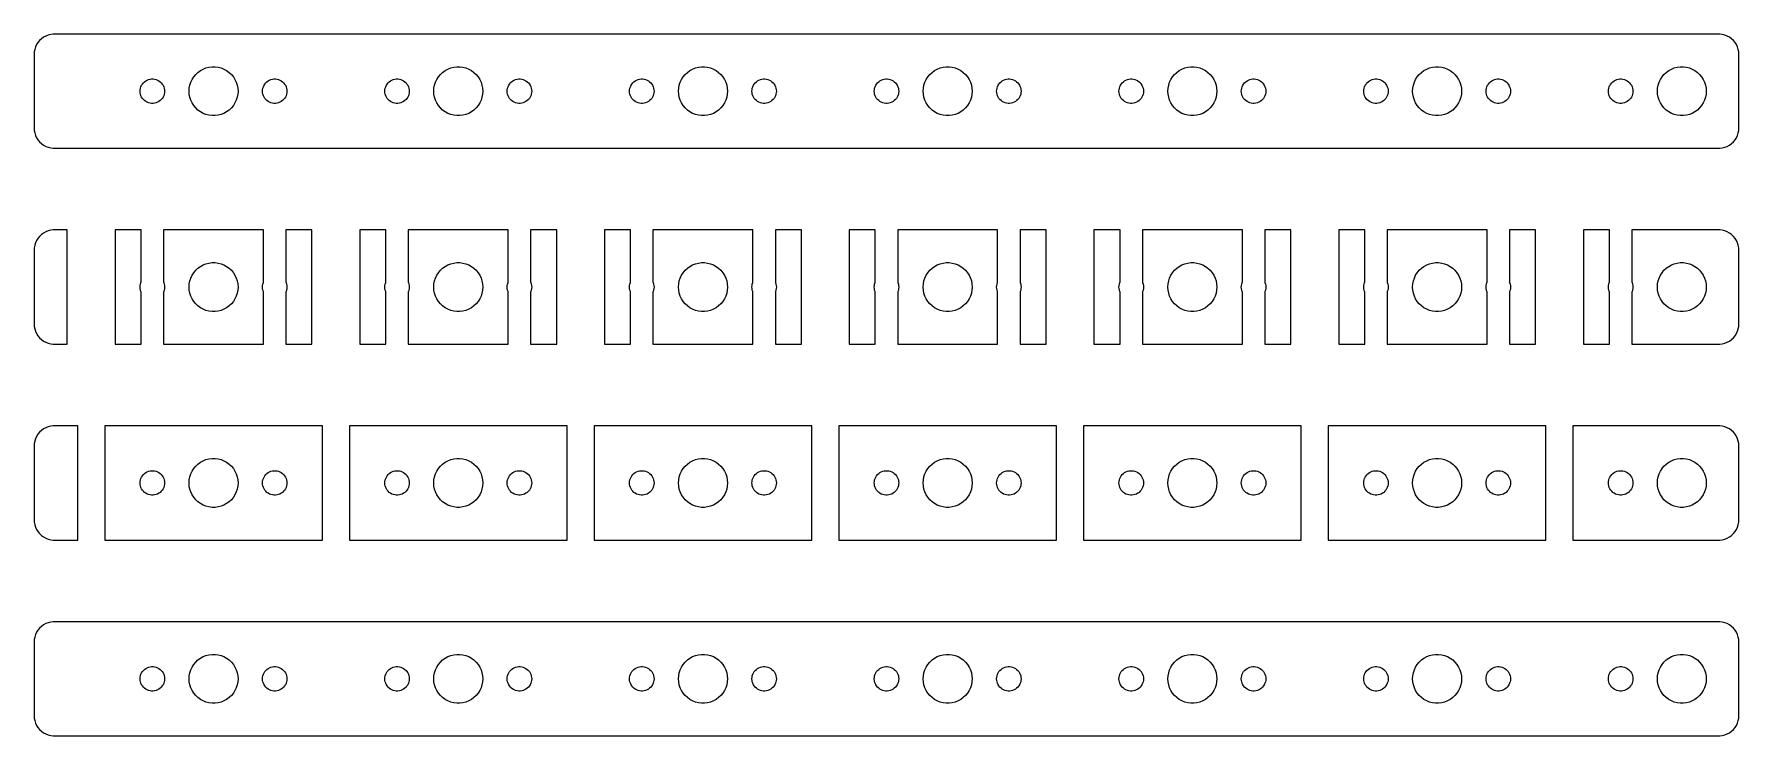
# Model space of a CAD drawing. Header units: metres. Extents: x -104 to 104, y -7 to 79.
import ezdxf

# ---------------------------------------------------------------- set-up
doc = ezdxf.new("R2010")
doc.units = ezdxf.units.M

msp = doc.modelspace()

# ---------------------------------------------------------------- linework, layer by layer
for p, q in [((-104.324, 77.4203), (-104.421, 77.1217)), ((-104.191, 77.7044), (-104.324, 77.4203)), ((-104.023, 77.9695), (-104.191, 77.7044)), ((-103.822, 78.2114), (-104.023, 77.9695)), ((-103.594, 78.4263), (-103.822, 78.2114)), ((-103.34, 78.6108), (-103.594, 78.4263)), ((-103.064, 78.7621), (-103.34, 78.6108)), ((-102.773, 78.8776), (-103.064, 78.7621)), ((-102.468, 78.9557), (-102.773, 78.8776)), ((-102.157, 78.9951), (-102.468, 78.9557)), ((102.157, 78.9951), (-102.157, 78.9951)), ((102.468, 78.9557), (102.157, 78.9951)), ((102.773, 78.8776), (102.468, 78.9557)), ((103.064, 78.7621), (102.773, 78.8776)), ((103.34, 78.6108), (103.064, 78.7621)), ((103.594, 78.4263), (103.34, 78.6108)), ((103.822, 78.2114), (103.594, 78.4263)), ((104.023, 77.9695), (103.822, 78.2114)), ((104.191, 77.7044), (104.023, 77.9695)), ((104.324, 77.4203), (104.191, 77.7044)), ((104.421, 77.1217), (104.324, 77.4203)), ((-104.48, 76.8133), (-104.5, 76.5)), ((-104.5, 76.5), (-104.5, 67.5)), ((-104.421, 77.1217), (-104.48, 76.8133)), ((104.48, 76.8133), (104.421, 77.1217)), ((104.5, 76.5), (104.48, 76.8133)), ((104.5, 67.5), (104.5, 76.5)), ((-91.0934, 73.0268), (-90.9561, 73.1558)), ((-90.9561, 73.1558), (-90.8037, 73.2665)), ((-90.8037, 73.2665), (-90.6387, 73.3572)), ((-90.6387, 73.3572), (-90.4635, 73.4266)), ((-90.4635, 73.4266), (-90.2811, 73.4734)), ((-90.2811, 73.4734), (-90.0942, 73.497)), ((-90.0942, 73.497), (-89.9058, 73.497)), ((-89.9058, 73.497), (-89.7189, 73.4734)), ((-89.7189, 73.4734), (-89.5365, 73.4266)), ((-89.5365, 73.4266), (-89.3613, 73.3572)), ((-89.3613, 73.3572), (-89.1963, 73.2665)), ((-89.1963, 73.2665), (-89.0439, 73.1558)), ((-89.0439, 73.1558), (-88.9065, 73.0268)), ((-85.2893, 73.1044), (-85.1289, 73.4453)), ((-85.1289, 73.4453), (-84.927, 73.7634)), ((-84.927, 73.7634), (-84.6869, 74.0536)), ((-84.6869, 74.0536), (-84.4123, 74.3115)), ((-84.4123, 74.3115), (-84.1075, 74.533)), ((-84.1075, 74.533), (-83.7773, 74.7145)), ((-83.7773, 74.7145), (-83.427, 74.8532)), ((-83.427, 74.8532), (-83.0621, 74.9469)), ((-83.0621, 74.9469), (-82.6884, 74.9941)), ((-82.6884, 74.9941), (-82.3116, 74.9941)), ((-82.3116, 74.9941), (-81.9379, 74.9469)), ((-81.9379, 74.9469), (-81.573, 74.8532)), ((-81.573, 74.8532), (-81.2227, 74.7145)), ((-81.2227, 74.7145), (-80.8925, 74.533)), ((-80.8925, 74.533), (-80.5877, 74.3115)), ((-80.5877, 74.3115), (-80.3131, 74.0536)), ((-80.3131, 74.0536), (-80.073, 73.7634)), ((-80.073, 73.7634), (-79.8711, 73.4453)), ((-79.8711, 73.4453), (-79.7107, 73.1044)), ((-76.0934, 73.0268), (-75.9561, 73.1558)), ((-75.9561, 73.1558), (-75.8037, 73.2665)), ((-75.8037, 73.2665), (-75.6387, 73.3572)), ((-75.6387, 73.3572), (-75.4635, 73.4266)), ((-75.4635, 73.4266), (-75.2811, 73.4734)), ((-75.2811, 73.4734), (-75.0942, 73.497)), ((-75.0942, 73.497), (-74.9058, 73.497)), ((-74.9058, 73.497), (-74.7189, 73.4734)), ((-74.7189, 73.4734), (-74.5365, 73.4266)), ((-74.5365, 73.4266), (-74.3613, 73.3572)), ((-74.3613, 73.3572), (-74.1963, 73.2665)), ((-74.1963, 73.2665), (-74.0439, 73.1558)), ((-74.0439, 73.1558), (-73.9065, 73.0268)), ((-61.0934, 73.0268), (-60.9561, 73.1558)), ((-60.9561, 73.1558), (-60.8037, 73.2665)), ((-60.8037, 73.2665), (-60.6387, 73.3572)), ((-60.6387, 73.3572), (-60.4635, 73.4266)), ((-60.4635, 73.4266), (-60.2811, 73.4734)), ((-60.2811, 73.4734), (-60.0942, 73.497)), ((-60.0942, 73.497), (-59.9058, 73.497)), ((-59.9058, 73.497), (-59.7189, 73.4734)), ((-59.7189, 73.4734), (-59.5365, 73.4266)), ((-59.5365, 73.4266), (-59.3613, 73.3572)), ((-59.3613, 73.3572), (-59.1963, 73.2665)), ((-59.1963, 73.2665), (-59.0439, 73.1558)), ((-59.0439, 73.1558), (-58.9065, 73.0268)), ((-55.2893, 73.1044), (-55.1289, 73.4453)), ((-55.1289, 73.4453), (-54.927, 73.7634)), ((-54.927, 73.7634), (-54.6869, 74.0536)), ((-54.6869, 74.0536), (-54.4123, 74.3115)), ((-54.4123, 74.3115), (-54.1075, 74.533)), ((-54.1075, 74.533), (-53.7773, 74.7145)), ((-53.7773, 74.7145), (-53.427, 74.8532)), ((-53.427, 74.8532), (-53.0621, 74.9469)), ((-53.0621, 74.9469), (-52.6884, 74.9941)), ((-52.6884, 74.9941), (-52.3116, 74.9941)), ((-52.3116, 74.9941), (-51.9379, 74.9469)), ((-51.9379, 74.9469), (-51.5729, 74.8532)), ((-51.5729, 74.8532), (-51.2227, 74.7145)), ((-51.2227, 74.7145), (-50.8925, 74.533)), ((-50.8925, 74.533), (-50.5877, 74.3115)), ((-50.5877, 74.3115), (-50.3131, 74.0536)), ((-50.3131, 74.0536), (-50.0729, 73.7634)), ((-50.0729, 73.7634), (-49.8711, 73.4453)), ((-49.8711, 73.4453), (-49.7107, 73.1044)), ((-46.0934, 73.0268), (-45.9561, 73.1558)), ((-45.9561, 73.1558), (-45.8037, 73.2665)), ((-45.8037, 73.2665), (-45.6387, 73.3572)), ((-45.6387, 73.3572), (-45.4635, 73.4266)), ((-45.4635, 73.4266), (-45.2811, 73.4734)), ((-45.2811, 73.4734), (-45.0942, 73.497)), ((-45.0942, 73.497), (-44.9058, 73.497)), ((-44.9058, 73.497), (-44.7189, 73.4734)), ((-44.7189, 73.4734), (-44.5365, 73.4266)), ((-44.5365, 73.4266), (-44.3613, 73.3572)), ((-44.3613, 73.3572), (-44.1963, 73.2665)), ((-44.1963, 73.2665), (-44.0439, 73.1558)), ((-44.0439, 73.1558), (-43.9065, 73.0268)), ((-31.0934, 73.0268), (-30.9561, 73.1558)), ((-30.9561, 73.1558), (-30.8037, 73.2665)), ((-30.8037, 73.2665), (-30.6387, 73.3572)), ((-30.6387, 73.3572), (-30.4635, 73.4266)), ((-30.4635, 73.4266), (-30.2811, 73.4734)), ((-30.2811, 73.4734), (-30.0942, 73.497)), ((-30.0942, 73.497), (-29.9058, 73.497)), ((-29.9058, 73.497), (-29.7189, 73.4734)), ((-29.7189, 73.4734), (-29.5365, 73.4266)), ((-29.5365, 73.4266), (-29.3613, 73.3572)), ((-29.3613, 73.3572), (-29.1963, 73.2665)), ((-29.1963, 73.2665), (-29.0439, 73.1558)), ((-29.0439, 73.1558), (-28.9065, 73.0268)), ((-25.2893, 73.1044), (-25.1289, 73.4453)), ((-25.1289, 73.4453), (-24.927, 73.7634)), ((-24.927, 73.7634), (-24.6869, 74.0536)), ((-24.6869, 74.0536), (-24.4123, 74.3115)), ((-24.4123, 74.3115), (-24.1075, 74.533)), ((-24.1075, 74.533), (-23.7773, 74.7145)), ((-23.7773, 74.7145), (-23.427, 74.8532)), ((-23.427, 74.8532), (-23.0621, 74.9469)), ((-23.0621, 74.9469), (-22.6884, 74.9941)), ((-22.6884, 74.9941), (-22.3116, 74.9941)), ((-22.3116, 74.9941), (-21.9379, 74.9469)), ((-21.9379, 74.9469), (-21.5729, 74.8532)), ((-21.5729, 74.8532), (-21.2227, 74.7145)), ((-21.2227, 74.7145), (-20.8925, 74.533)), ((-20.8925, 74.533), (-20.5877, 74.3115)), ((-20.5877, 74.3115), (-20.3131, 74.0536)), ((-20.3131, 74.0536), (-20.0729, 73.7634)), ((-20.0729, 73.7634), (-19.8711, 73.4453)), ((-19.8711, 73.4453), (-19.7107, 73.1044)), ((-16.0934, 73.0268), (-15.9561, 73.1558)), ((-15.9561, 73.1558), (-15.8037, 73.2665)), ((-15.8037, 73.2665), (-15.6387, 73.3572)), ((-15.6387, 73.3572), (-15.4635, 73.4266)), ((-15.4635, 73.4266), (-15.2811, 73.4734)), ((-15.2811, 73.4734), (-15.0942, 73.497)), ((-15.0942, 73.497), (-14.9058, 73.497)), ((-14.9058, 73.497), (-14.7189, 73.4734)), ((-14.7189, 73.4734), (-14.5365, 73.4266)), ((-14.5365, 73.4266), (-14.3613, 73.3572)), ((-14.3613, 73.3572), (-14.1963, 73.2665)), ((-14.1963, 73.2665), (-14.0439, 73.1558)), ((-14.0439, 73.1558), (-13.9065, 73.0268)), ((-1.09344, 73.0268), (-0.956131, 73.1558)), ((-0.956131, 73.1558), (-0.803726, 73.2665)), ((-0.803726, 73.2665), (-0.638657, 73.3572)), ((-0.638657, 73.3572), (-0.463516, 73.4266)), ((-0.463516, 73.4266), (-0.281067, 73.4734)), ((-0.281067, 73.4734), (-0.094177, 73.497)), ((-0.094177, 73.497), (0.094177, 73.497)), ((0.094177, 73.497), (0.281067, 73.4734)), ((0.281067, 73.4734), (0.463516, 73.4266)), ((0.463516, 73.4266), (0.638657, 73.3572)), ((0.638657, 73.3572), (0.803726, 73.2665)), ((0.803726, 73.2665), (0.956131, 73.1558)), ((0.956131, 73.1558), (1.09344, 73.0268)), ((4.71066, 73.1044), (4.87108, 73.4453)), ((4.87108, 73.4453), (5.07294, 73.7634)), ((5.07294, 73.7634), (5.31308, 74.0536)), ((5.31308, 74.0536), (5.58772, 74.3115)), ((5.58772, 74.3115), (5.89252, 74.533)), ((5.89252, 74.533), (6.22266, 74.7145)), ((6.22266, 74.7145), (6.57294, 74.8532)), ((6.57294, 74.8532), (6.93785, 74.9469)), ((6.93785, 74.9469), (7.31161, 74.9941)), ((7.31161, 74.9941), (7.68837, 74.9941)), ((7.68837, 74.9941), (8.06213, 74.9469)), ((8.06213, 74.9469), (8.42705, 74.8532)), ((8.42705, 74.8532), (8.77733, 74.7145)), ((8.77733, 74.7145), (9.10747, 74.533)), ((9.10747, 74.533), (9.41226, 74.3115)), ((9.41226, 74.3115), (9.6869, 74.0536)), ((9.6869, 74.0536), (9.92705, 73.7634)), ((9.92705, 73.7634), (10.1289, 73.4453)), ((10.1289, 73.4453), (10.2893, 73.1044)), ((13.9065, 73.0268), (14.0439, 73.1558)), ((14.0439, 73.1558), (14.1963, 73.2665)), ((14.1963, 73.2665), (14.3613, 73.3572)), ((14.3613, 73.3572), (14.5365, 73.4266)), ((14.5365, 73.4266), (14.7189, 73.4734)), ((14.7189, 73.4734), (14.9058, 73.497)), ((14.9058, 73.497), (15.0942, 73.497)), ((15.0942, 73.497), (15.2811, 73.4734)), ((15.2811, 73.4734), (15.4635, 73.4266)), ((15.4635, 73.4266), (15.6387, 73.3572)), ((15.6387, 73.3572), (15.8037, 73.2665)), ((15.8037, 73.2665), (15.9561, 73.1558)), ((15.9561, 73.1558), (16.0934, 73.0268)), ((28.9065, 73.0268), (29.0439, 73.1558)), ((29.0439, 73.1558), (29.1963, 73.2665)), ((29.1963, 73.2665), (29.3613, 73.3572)), ((29.3613, 73.3572), (29.5365, 73.4266)), ((29.5365, 73.4266), (29.7189, 73.4734)), ((29.7189, 73.4734), (29.9058, 73.497)), ((29.9058, 73.497), (30.0942, 73.497)), ((30.0942, 73.497), (30.2811, 73.4734)), ((30.2811, 73.4734), (30.4635, 73.4266)), ((30.4635, 73.4266), (30.6387, 73.3572)), ((30.6387, 73.3572), (30.8037, 73.2665)), ((30.8037, 73.2665), (30.9561, 73.1558)), ((30.9561, 73.1558), (31.0934, 73.0268)), ((34.7107, 73.1044), (34.8711, 73.4453)), ((34.8711, 73.4453), (35.0729, 73.7634)), ((35.0729, 73.7634), (35.3131, 74.0536)), ((35.3131, 74.0536), (35.5877, 74.3115)), ((35.5877, 74.3115), (35.8925, 74.533)), ((35.8925, 74.533), (36.2227, 74.7145)), ((36.2227, 74.7145), (36.5729, 74.8532)), ((36.5729, 74.8532), (36.9379, 74.9469)), ((36.9379, 74.9469), (37.3116, 74.9941)), ((37.3116, 74.9941), (37.6884, 74.9941)), ((37.6884, 74.9941), (38.0621, 74.9469)), ((38.0621, 74.9469), (38.427, 74.8532)), ((38.427, 74.8532), (38.7773, 74.7145)), ((38.7773, 74.7145), (39.1075, 74.533)), ((39.1075, 74.533), (39.4123, 74.3115)), ((39.4123, 74.3115), (39.6869, 74.0536)), ((39.6869, 74.0536), (39.927, 73.7634)), ((39.927, 73.7634), (40.1289, 73.4453)), ((40.1289, 73.4453), (40.2893, 73.1044)), ((43.9065, 73.0268), (44.0439, 73.1558)), ((44.0439, 73.1558), (44.1963, 73.2665)), ((44.1963, 73.2665), (44.3613, 73.3572)), ((44.3613, 73.3572), (44.5365, 73.4266)), ((44.5365, 73.4266), (44.7189, 73.4734)), ((44.7189, 73.4734), (44.9058, 73.497)), ((44.9058, 73.497), (45.0942, 73.497)), ((45.0942, 73.497), (45.2811, 73.4734)), ((45.2811, 73.4734), (45.4635, 73.4266)), ((45.4635, 73.4266), (45.6387, 73.3572)), ((45.6387, 73.3572), (45.8037, 73.2665)), ((45.8037, 73.2665), (45.9561, 73.1558)), ((45.9561, 73.1558), (46.0934, 73.0268)), ((58.9065, 73.0268), (59.0439, 73.1558)), ((59.0439, 73.1558), (59.1963, 73.2665)), ((59.1963, 73.2665), (59.3613, 73.3572)), ((59.3613, 73.3572), (59.5365, 73.4266)), ((59.5365, 73.4266), (59.7189, 73.4734)), ((59.7189, 73.4734), (59.9058, 73.497)), ((59.9058, 73.497), (60.0942, 73.497)), ((60.0942, 73.497), (60.2811, 73.4734)), ((60.2811, 73.4734), (60.4635, 73.4266)), ((60.4635, 73.4266), (60.6387, 73.3572)), ((60.6387, 73.3572), (60.8037, 73.2665)), ((60.8037, 73.2665), (60.9561, 73.1558)), ((60.9561, 73.1558), (61.0934, 73.0268)), ((64.7107, 73.1044), (64.8711, 73.4453)), ((64.8711, 73.4453), (65.073, 73.7634)), ((65.073, 73.7634), (65.3131, 74.0536)), ((65.3131, 74.0536), (65.5877, 74.3115)), ((65.5877, 74.3115), (65.8925, 74.533)), ((65.8925, 74.533), (66.2227, 74.7145)), ((66.2227, 74.7145), (66.573, 74.8532)), ((66.573, 74.8532), (66.9379, 74.9469)), ((66.9379, 74.9469), (67.3116, 74.9941)), ((67.3116, 74.9941), (67.6884, 74.9941)), ((67.6884, 74.9941), (68.0621, 74.9469)), ((68.0621, 74.9469), (68.427, 74.8532)), ((68.427, 74.8532), (68.7773, 74.7145)), ((68.7773, 74.7145), (69.1075, 74.533)), ((69.1075, 74.533), (69.4123, 74.3115)), ((69.4123, 74.3115), (69.6869, 74.0536)), ((69.6869, 74.0536), (69.927, 73.7634)), ((69.927, 73.7634), (70.1289, 73.4453)), ((70.1289, 73.4453), (70.2893, 73.1044)), ((73.9065, 73.0268), (74.0439, 73.1558)), ((74.0439, 73.1558), (74.1963, 73.2665)), ((74.1963, 73.2665), (74.3613, 73.3572)), ((74.3613, 73.3572), (74.5365, 73.4266)), ((74.5365, 73.4266), (74.7189, 73.4734)), ((74.7189, 73.4734), (74.9058, 73.497)), ((74.9058, 73.497), (75.0942, 73.497)), ((75.0942, 73.497), (75.2811, 73.4734)), ((75.2811, 73.4734), (75.4635, 73.4266)), ((75.4635, 73.4266), (75.6387, 73.3572)), ((75.6387, 73.3572), (75.8037, 73.2665)), ((75.8037, 73.2665), (75.9561, 73.1558)), ((75.9561, 73.1558), (76.0934, 73.0268)), ((88.9065, 73.0268), (89.0439, 73.1558)), ((89.0439, 73.1558), (89.1963, 73.2665)), ((89.1963, 73.2665), (89.3613, 73.3572)), ((89.3613, 73.3572), (89.5365, 73.4266)), ((89.5365, 73.4266), (89.7189, 73.4734)), ((89.7189, 73.4734), (89.9058, 73.497)), ((89.9058, 73.497), (90.0942, 73.497)), ((90.0942, 73.497), (90.2811, 73.4734)), ((90.2811, 73.4734), (90.4635, 73.4266)), ((90.4635, 73.4266), (90.6387, 73.3572)), ((90.6387, 73.3572), (90.8037, 73.2665)), ((90.8037, 73.2665), (90.9561, 73.1558)), ((90.9561, 73.1558), (91.0934, 73.0268)), ((94.7107, 73.1044), (94.8711, 73.4453)), ((94.8711, 73.4453), (95.073, 73.7634)), ((95.073, 73.7634), (95.3131, 74.0536)), ((95.3131, 74.0536), (95.5877, 74.3115)), ((95.5877, 74.3115), (95.8925, 74.533)), ((95.8925, 74.533), (96.2227, 74.7145)), ((96.2227, 74.7145), (96.573, 74.8532)), ((96.573, 74.8532), (96.9379, 74.9469)), ((96.9379, 74.9469), (97.3116, 74.9941)), ((97.3116, 74.9941), (97.6884, 74.9941)), ((97.6884, 74.9941), (98.0621, 74.9469)), ((98.0621, 74.9469), (98.427, 74.8532)), ((98.427, 74.8532), (98.7773, 74.7145)), ((98.7773, 74.7145), (99.1075, 74.533)), ((99.1075, 74.533), (99.4123, 74.3115)), ((99.4123, 74.3115), (99.6869, 74.0536)), ((99.6869, 74.0536), (99.927, 73.7634)), ((99.927, 73.7634), (100.129, 73.4453)), ((100.129, 73.4453), (100.289, 73.1044)), ((-91.5, 72), (-91.4882, 72.188)), ((-91.4882, 71.812), (-91.5, 72)), ((-91.4882, 72.188), (-91.4529, 72.373)), ((-91.4529, 71.627), (-91.4882, 71.812)), ((-91.4529, 72.373), (-91.3947, 72.5522)), ((-91.3947, 71.4478), (-91.4529, 71.627)), ((-91.3947, 72.5522), (-91.3145, 72.7226)), ((-91.3145, 71.2774), (-91.3947, 71.4478)), ((-91.3145, 72.7226), (-91.2135, 72.8817)), ((-91.2135, 71.1183), (-91.3145, 71.2774)), ((-91.2135, 72.8817), (-91.0934, 73.0268)), ((-91.0934, 70.9732), (-91.2135, 71.1183)), ((-88.9065, 73.0268), (-88.7865, 72.8817)), ((-88.7865, 71.1183), (-88.9065, 70.9732)), ((-88.7865, 72.8817), (-88.6855, 72.7226)), ((-88.6855, 71.2774), (-88.7865, 71.1183)), ((-88.6855, 72.7226), (-88.6053, 72.5522)), ((-88.6053, 71.4478), (-88.6855, 71.2774)), ((-88.6053, 72.5522), (-88.5471, 72.373)), ((-88.5471, 71.627), (-88.6053, 71.4478)), ((-88.5471, 72.373), (-88.5118, 72.188)), ((-88.5118, 71.812), (-88.5471, 71.627)), ((-88.5118, 72.188), (-88.5, 72)), ((-88.5, 72), (-88.5118, 71.812)), ((-85.5, 72), (-85.4763, 72.376)), ((-85.4763, 71.624), (-85.5, 72)), ((-85.4763, 72.376), (-85.4057, 72.7461)), ((-85.4057, 71.2539), (-85.4763, 71.624)), ((-85.4057, 72.7461), (-85.2893, 73.1044)), ((-85.2893, 70.8956), (-85.4057, 71.2539)), ((-79.7107, 73.1044), (-79.5943, 72.7461)), ((-79.5943, 71.2539), (-79.7107, 70.8956)), ((-79.5943, 72.7461), (-79.5237, 72.376)), ((-79.5237, 71.624), (-79.5943, 71.2539)), ((-79.5237, 72.376), (-79.5, 72)), ((-79.5, 72), (-79.5237, 71.624)), ((-76.5, 72), (-76.4882, 72.188)), ((-76.4882, 71.812), (-76.5, 72)), ((-76.4882, 72.188), (-76.4529, 72.373)), ((-76.4529, 71.627), (-76.4882, 71.812)), ((-76.4529, 72.373), (-76.3947, 72.5522)), ((-76.3947, 71.4478), (-76.4529, 71.627)), ((-76.3947, 72.5522), (-76.3145, 72.7226)), ((-76.3145, 71.2774), (-76.3947, 71.4478)), ((-76.3145, 72.7226), (-76.2135, 72.8817)), ((-76.2135, 71.1183), (-76.3145, 71.2774)), ((-76.2135, 72.8817), (-76.0934, 73.0268)), ((-76.0934, 70.9732), (-76.2135, 71.1183)), ((-73.9065, 73.0268), (-73.7865, 72.8817)), ((-73.7865, 71.1183), (-73.9065, 70.9732)), ((-73.7865, 72.8817), (-73.6855, 72.7226)), ((-73.6855, 71.2774), (-73.7865, 71.1183)), ((-73.6855, 72.7226), (-73.6053, 72.5522)), ((-73.6053, 71.4478), (-73.6855, 71.2774)), ((-73.6053, 72.5522), (-73.5471, 72.373)), ((-73.5471, 71.627), (-73.6053, 71.4478)), ((-73.5471, 72.373), (-73.5118, 72.188)), ((-73.5118, 71.812), (-73.5471, 71.627)), ((-73.5118, 72.188), (-73.5, 72)), ((-73.5, 72), (-73.5118, 71.812)), ((-61.5, 72), (-61.4882, 72.188)), ((-61.4882, 71.812), (-61.5, 72)), ((-61.4882, 72.188), (-61.4529, 72.373)), ((-61.4529, 71.627), (-61.4882, 71.812)), ((-61.4529, 72.373), (-61.3947, 72.5522)), ((-61.3947, 71.4478), (-61.4529, 71.627)), ((-61.3947, 72.5522), (-61.3145, 72.7226)), ((-61.3145, 71.2774), (-61.3947, 71.4478)), ((-61.3145, 72.7226), (-61.2135, 72.8817)), ((-61.2135, 71.1183), (-61.3145, 71.2774)), ((-61.2135, 72.8817), (-61.0934, 73.0268)), ((-61.0934, 70.9732), (-61.2135, 71.1183)), ((-58.9065, 73.0268), (-58.7865, 72.8817)), ((-58.7865, 71.1183), (-58.9065, 70.9732)), ((-58.7865, 72.8817), (-58.6855, 72.7226)), ((-58.6855, 71.2774), (-58.7865, 71.1183)), ((-58.6855, 72.7226), (-58.6053, 72.5522)), ((-58.6053, 71.4478), (-58.6855, 71.2774)), ((-58.6053, 72.5522), (-58.5471, 72.373)), ((-58.5471, 71.627), (-58.6053, 71.4478)), ((-58.5471, 72.373), (-58.5118, 72.188)), ((-58.5118, 71.812), (-58.5471, 71.627)), ((-58.5118, 72.188), (-58.5, 72)), ((-58.5, 72), (-58.5118, 71.812)), ((-55.5, 72), (-55.4763, 72.376)), ((-55.4763, 71.624), (-55.5, 72)), ((-55.4763, 72.376), (-55.4057, 72.7461)), ((-55.4057, 71.2539), (-55.4763, 71.624)), ((-55.4057, 72.7461), (-55.2893, 73.1044)), ((-55.2893, 70.8956), (-55.4057, 71.2539)), ((-49.7107, 73.1044), (-49.5942, 72.7461)), ((-49.5942, 71.2539), (-49.7107, 70.8956)), ((-49.5942, 72.7461), (-49.5237, 72.376)), ((-49.5237, 71.624), (-49.5942, 71.2539)), ((-49.5237, 72.376), (-49.5, 72)), ((-49.5, 72), (-49.5237, 71.624)), ((-46.5, 72), (-46.4882, 72.188)), ((-46.4882, 71.812), (-46.5, 72)), ((-46.4882, 72.188), (-46.4529, 72.373)), ((-46.4529, 71.627), (-46.4882, 71.812)), ((-46.4529, 72.373), (-46.3947, 72.5522)), ((-46.3947, 71.4478), (-46.4529, 71.627)), ((-46.3947, 72.5522), (-46.3145, 72.7226)), ((-46.3145, 71.2774), (-46.3947, 71.4478)), ((-46.3145, 72.7226), (-46.2135, 72.8817)), ((-46.2135, 71.1183), (-46.3145, 71.2774)), ((-46.2135, 72.8817), (-46.0934, 73.0268)), ((-46.0934, 70.9732), (-46.2135, 71.1183)), ((-43.9065, 73.0268), (-43.7865, 72.8817)), ((-43.7865, 71.1183), (-43.9065, 70.9732)), ((-43.7865, 72.8817), (-43.6855, 72.7226)), ((-43.6855, 71.2774), (-43.7865, 71.1183)), ((-43.6855, 72.7226), (-43.6053, 72.5522)), ((-43.6053, 71.4478), (-43.6855, 71.2774)), ((-43.6053, 72.5522), (-43.5471, 72.373)), ((-43.5471, 71.627), (-43.6053, 71.4478)), ((-43.5471, 72.373), (-43.5118, 72.188)), ((-43.5118, 71.812), (-43.5471, 71.627)), ((-43.5118, 72.188), (-43.5, 72)), ((-43.5, 72), (-43.5118, 71.812)), ((-31.5, 72), (-31.4882, 72.188)), ((-31.4882, 71.812), (-31.5, 72)), ((-31.4882, 72.188), (-31.4529, 72.373)), ((-31.4529, 71.627), (-31.4882, 71.812)), ((-31.4529, 72.373), (-31.3947, 72.5522)), ((-31.3947, 71.4478), (-31.4529, 71.627)), ((-31.3947, 72.5522), (-31.3145, 72.7226)), ((-31.3145, 71.2774), (-31.3947, 71.4478)), ((-31.3145, 72.7226), (-31.2135, 72.8817)), ((-31.2135, 71.1183), (-31.3145, 71.2774)), ((-31.2135, 72.8817), (-31.0934, 73.0268)), ((-31.0934, 70.9732), (-31.2135, 71.1183)), ((-28.9065, 73.0268), (-28.7865, 72.8817)), ((-28.7865, 71.1183), (-28.9065, 70.9732)), ((-28.7865, 72.8817), (-28.6855, 72.7226)), ((-28.6855, 71.2774), (-28.7865, 71.1183)), ((-28.6855, 72.7226), (-28.6053, 72.5522)), ((-28.6053, 71.4478), (-28.6855, 71.2774)), ((-28.6053, 72.5522), (-28.5471, 72.373)), ((-28.5471, 71.627), (-28.6053, 71.4478)), ((-28.5471, 72.373), (-28.5118, 72.188)), ((-28.5118, 71.812), (-28.5471, 71.627)), ((-28.5118, 72.188), (-28.5, 72)), ((-28.5, 72), (-28.5118, 71.812)), ((-25.5, 72), (-25.4763, 72.376)), ((-25.4763, 71.624), (-25.5, 72)), ((-25.4763, 72.376), (-25.4057, 72.7461)), ((-25.4057, 71.2539), (-25.4763, 71.624)), ((-25.4057, 72.7461), (-25.2893, 73.1044)), ((-25.2893, 70.8956), (-25.4057, 71.2539)), ((-19.7107, 73.1044), (-19.5942, 72.7461)), ((-19.5942, 71.2539), (-19.7107, 70.8956)), ((-19.5942, 72.7461), (-19.5237, 72.376)), ((-19.5237, 71.624), (-19.5942, 71.2539)), ((-19.5237, 72.376), (-19.5, 72)), ((-19.5, 72), (-19.5237, 71.624)), ((-16.5, 72), (-16.4882, 72.188)), ((-16.4882, 71.812), (-16.5, 72)), ((-16.4882, 72.188), (-16.4529, 72.373)), ((-16.4529, 71.627), (-16.4882, 71.812)), ((-16.4529, 72.373), (-16.3947, 72.5522)), ((-16.3947, 71.4478), (-16.4529, 71.627)), ((-16.3947, 72.5522), (-16.3145, 72.7226)), ((-16.3145, 71.2774), (-16.3947, 71.4478)), ((-16.3145, 72.7226), (-16.2135, 72.8817)), ((-16.2135, 71.1183), (-16.3145, 71.2774)), ((-16.2135, 72.8817), (-16.0934, 73.0268)), ((-16.0934, 70.9732), (-16.2135, 71.1183)), ((-13.9065, 73.0268), (-13.7865, 72.8817)), ((-13.7865, 71.1183), (-13.9065, 70.9732)), ((-13.7865, 72.8817), (-13.6855, 72.7226)), ((-13.6855, 71.2774), (-13.7865, 71.1183)), ((-13.6855, 72.7226), (-13.6053, 72.5522)), ((-13.6053, 71.4478), (-13.6855, 71.2774)), ((-13.6053, 72.5522), (-13.5471, 72.373)), ((-13.5471, 71.627), (-13.6053, 71.4478)), ((-13.5471, 72.373), (-13.5118, 72.188)), ((-13.5118, 71.812), (-13.5471, 71.627)), ((-13.5118, 72.188), (-13.5, 72)), ((-13.5, 72), (-13.5118, 71.812)), ((-1.5, 72), (-1.48816, 72.188)), ((-1.48816, 71.812), (-1.5, 72)), ((-1.48816, 72.188), (-1.45287, 72.373)), ((-1.45287, 71.627), (-1.48816, 71.812)), ((-1.45287, 72.373), (-1.39465, 72.5522)), ((-1.39465, 71.4478), (-1.45287, 71.627)), ((-1.39465, 72.5522), (-1.31445, 72.7226)), ((-1.31445, 71.2774), (-1.39465, 71.4478)), ((-1.31445, 72.7226), (-1.21352, 72.8817)), ((-1.21352, 71.1183), (-1.31445, 71.2774)), ((-1.21352, 72.8817), (-1.09344, 73.0268)), ((-1.09344, 70.9732), (-1.21352, 71.1183)), ((1.09344, 73.0268), (1.21352, 72.8817)), ((1.21352, 71.1183), (1.09344, 70.9732)), ((1.21352, 72.8817), (1.31445, 72.7226)), ((1.31445, 71.2774), (1.21352, 71.1183)), ((1.31445, 72.7226), (1.39465, 72.5522)), ((1.39465, 71.4478), (1.31445, 71.2774)), ((1.39465, 72.5522), (1.45287, 72.373)), ((1.45287, 71.627), (1.39465, 71.4478)), ((1.45287, 72.373), (1.48816, 72.188)), ((1.48816, 71.812), (1.45287, 71.627)), ((1.48816, 72.188), (1.5, 72)), ((1.5, 72), (1.48816, 71.812)), ((4.5, 72), (4.52365, 72.376)), ((4.52365, 71.624), (4.5, 72)), ((4.52365, 72.376), (4.59424, 72.7461)), ((4.59424, 71.2539), (4.52365, 71.624)), ((4.59424, 72.7461), (4.71066, 73.1044)), ((4.71066, 70.8956), (4.59424, 71.2539)), ((10.2893, 73.1044), (10.4057, 72.7461)), ((10.4057, 71.2539), (10.2893, 70.8956)), ((10.4057, 72.7461), (10.4763, 72.376)), ((10.4763, 71.624), (10.4057, 71.2539)), ((10.4763, 72.376), (10.5, 72)), ((10.5, 72), (10.4763, 71.624)), ((13.5, 72), (13.5118, 72.188)), ((13.5118, 71.812), (13.5, 72)), ((13.5118, 72.188), (13.5471, 72.373)), ((13.5471, 71.627), (13.5118, 71.812)), ((13.5471, 72.373), (13.6053, 72.5522)), ((13.6053, 71.4478), (13.5471, 71.627)), ((13.6053, 72.5522), (13.6855, 72.7226)), ((13.6855, 71.2774), (13.6053, 71.4478)), ((13.6855, 72.7226), (13.7865, 72.8817)), ((13.7865, 71.1183), (13.6855, 71.2774)), ((13.7865, 72.8817), (13.9065, 73.0268)), ((13.9065, 70.9732), (13.7865, 71.1183)), ((16.0934, 73.0268), (16.2135, 72.8817)), ((16.2135, 71.1183), (16.0934, 70.9732)), ((16.2135, 72.8817), (16.3145, 72.7226)), ((16.3145, 71.2774), (16.2135, 71.1183)), ((16.3145, 72.7226), (16.3947, 72.5522)), ((16.3947, 71.4478), (16.3145, 71.2774)), ((16.3947, 72.5522), (16.4529, 72.373)), ((16.4529, 71.627), (16.3947, 71.4478)), ((16.4529, 72.373), (16.4882, 72.188)), ((16.4882, 71.812), (16.4529, 71.627)), ((16.4882, 72.188), (16.5, 72)), ((16.5, 72), (16.4882, 71.812)), ((28.5, 72), (28.5118, 72.188)), ((28.5118, 71.812), (28.5, 72)), ((28.5118, 72.188), (28.5471, 72.373)), ((28.5471, 71.627), (28.5118, 71.812)), ((28.5471, 72.373), (28.6053, 72.5522)), ((28.6053, 71.4478), (28.5471, 71.627)), ((28.6053, 72.5522), (28.6855, 72.7226)), ((28.6855, 71.2774), (28.6053, 71.4478)), ((28.6855, 72.7226), (28.7865, 72.8817)), ((28.7865, 71.1183), (28.6855, 71.2774)), ((28.7865, 72.8817), (28.9065, 73.0268)), ((28.9065, 70.9732), (28.7865, 71.1183)), ((31.0934, 73.0268), (31.2135, 72.8817)), ((31.2135, 71.1183), (31.0934, 70.9732)), ((31.2135, 72.8817), (31.3145, 72.7226)), ((31.3145, 71.2774), (31.2135, 71.1183)), ((31.3145, 72.7226), (31.3947, 72.5522)), ((31.3947, 71.4478), (31.3145, 71.2774)), ((31.3947, 72.5522), (31.4529, 72.373)), ((31.4529, 71.627), (31.3947, 71.4478)), ((31.4529, 72.373), (31.4882, 72.188)), ((31.4882, 71.812), (31.4529, 71.627)), ((31.4882, 72.188), (31.5, 72)), ((31.5, 72), (31.4882, 71.812)), ((34.5, 72), (34.5237, 72.376)), ((34.5237, 71.624), (34.5, 72)), ((34.5237, 72.376), (34.5942, 72.7461)), ((34.5942, 71.2539), (34.5237, 71.624)), ((34.5942, 72.7461), (34.7107, 73.1044)), ((34.7107, 70.8956), (34.5942, 71.2539)), ((40.2893, 73.1044), (40.4057, 72.7461)), ((40.4057, 71.2539), (40.2893, 70.8956)), ((40.4057, 72.7461), (40.4763, 72.376)), ((40.4763, 71.624), (40.4057, 71.2539)), ((40.4763, 72.376), (40.5, 72)), ((40.5, 72), (40.4763, 71.624)), ((43.5, 72), (43.5118, 72.188)), ((43.5118, 71.812), (43.5, 72)), ((43.5118, 72.188), (43.5471, 72.373)), ((43.5471, 71.627), (43.5118, 71.812)), ((43.5471, 72.373), (43.6053, 72.5522)), ((43.6053, 71.4478), (43.5471, 71.627)), ((43.6053, 72.5522), (43.6855, 72.7226)), ((43.6855, 71.2774), (43.6053, 71.4478)), ((43.6855, 72.7226), (43.7865, 72.8817)), ((43.7865, 71.1183), (43.6855, 71.2774)), ((43.7865, 72.8817), (43.9065, 73.0268)), ((43.9065, 70.9732), (43.7865, 71.1183)), ((46.0934, 73.0268), (46.2135, 72.8817)), ((46.2135, 71.1183), (46.0934, 70.9732)), ((46.2135, 72.8817), (46.3145, 72.7226)), ((46.3145, 71.2774), (46.2135, 71.1183)), ((46.3145, 72.7226), (46.3947, 72.5522)), ((46.3947, 71.4478), (46.3145, 71.2774)), ((46.3947, 72.5522), (46.4529, 72.373)), ((46.4529, 71.627), (46.3947, 71.4478)), ((46.4529, 72.373), (46.4882, 72.188)), ((46.4882, 71.812), (46.4529, 71.627)), ((46.4882, 72.188), (46.5, 72)), ((46.5, 72), (46.4882, 71.812)), ((58.5, 72), (58.5118, 72.188)), ((58.5118, 71.812), (58.5, 72)), ((58.5118, 72.188), (58.5471, 72.373)), ((58.5471, 71.627), (58.5118, 71.812)), ((58.5471, 72.373), (58.6053, 72.5522)), ((58.6053, 71.4478), (58.5471, 71.627)), ((58.6053, 72.5522), (58.6855, 72.7226)), ((58.6855, 71.2774), (58.6053, 71.4478)), ((58.6855, 72.7226), (58.7865, 72.8817)), ((58.7865, 71.1183), (58.6855, 71.2774)), ((58.7865, 72.8817), (58.9065, 73.0268)), ((58.9065, 70.9732), (58.7865, 71.1183)), ((61.0934, 73.0268), (61.2135, 72.8817)), ((61.2135, 71.1183), (61.0934, 70.9732)), ((61.2135, 72.8817), (61.3145, 72.7226)), ((61.3145, 71.2774), (61.2135, 71.1183)), ((61.3145, 72.7226), (61.3947, 72.5522)), ((61.3947, 71.4478), (61.3145, 71.2774)), ((61.3947, 72.5522), (61.4529, 72.373)), ((61.4529, 71.627), (61.3947, 71.4478)), ((61.4529, 72.373), (61.4882, 72.188)), ((61.4882, 71.812), (61.4529, 71.627)), ((61.4882, 72.188), (61.5, 72)), ((61.5, 72), (61.4882, 71.812)), ((64.5, 72), (64.5237, 72.376)), ((64.5237, 71.624), (64.5, 72)), ((64.5237, 72.376), (64.5943, 72.7461)), ((64.5943, 71.2539), (64.5237, 71.624)), ((64.5943, 72.7461), (64.7107, 73.1044)), ((64.7107, 70.8956), (64.5943, 71.2539)), ((70.2893, 73.1044), (70.4057, 72.7461)), ((70.4057, 71.2539), (70.2893, 70.8956)), ((70.4057, 72.7461), (70.4763, 72.376)), ((70.4763, 71.624), (70.4057, 71.2539)), ((70.4763, 72.376), (70.5, 72)), ((70.5, 72), (70.4763, 71.624)), ((73.5, 72), (73.5118, 72.188)), ((73.5118, 71.812), (73.5, 72)), ((73.5118, 72.188), (73.5471, 72.373)), ((73.5471, 71.627), (73.5118, 71.812)), ((73.5471, 72.373), (73.6053, 72.5522)), ((73.6053, 71.4478), (73.5471, 71.627)), ((73.6053, 72.5522), (73.6855, 72.7226)), ((73.6855, 71.2774), (73.6053, 71.4478)), ((73.6855, 72.7226), (73.7865, 72.8817)), ((73.7865, 71.1183), (73.6855, 71.2774)), ((73.7865, 72.8817), (73.9065, 73.0268)), ((73.9065, 70.9732), (73.7865, 71.1183)), ((76.0934, 73.0268), (76.2135, 72.8817)), ((76.2135, 71.1183), (76.0934, 70.9732)), ((76.2135, 72.8817), (76.3145, 72.7226)), ((76.3145, 71.2774), (76.2135, 71.1183)), ((76.3145, 72.7226), (76.3947, 72.5522)), ((76.3947, 71.4478), (76.3145, 71.2774)), ((76.3947, 72.5522), (76.4529, 72.373)), ((76.4529, 71.627), (76.3947, 71.4478)), ((76.4529, 72.373), (76.4882, 72.188)), ((76.4882, 71.812), (76.4529, 71.627)), ((76.4882, 72.188), (76.5, 72)), ((76.5, 72), (76.4882, 71.812)), ((88.5, 72), (88.5118, 72.188)), ((88.5118, 71.812), (88.5, 72)), ((88.5118, 72.188), (88.5471, 72.373)), ((88.5471, 71.627), (88.5118, 71.812)), ((88.5471, 72.373), (88.6053, 72.5522)), ((88.6053, 71.4478), (88.5471, 71.627)), ((88.6053, 72.5522), (88.6855, 72.7226)), ((88.6855, 71.2774), (88.6053, 71.4478)), ((88.6855, 72.7226), (88.7865, 72.8817)), ((88.7865, 71.1183), (88.6855, 71.2774)), ((88.7865, 72.8817), (88.9065, 73.0268)), ((88.9065, 70.9732), (88.7865, 71.1183)), ((91.0934, 73.0268), (91.2135, 72.8817)), ((91.2135, 71.1183), (91.0934, 70.9732)), ((91.2135, 72.8817), (91.3145, 72.7226)), ((91.3145, 71.2774), (91.2135, 71.1183)), ((91.3145, 72.7226), (91.3947, 72.5522)), ((91.3947, 71.4478), (91.3145, 71.2774)), ((91.3947, 72.5522), (91.4529, 72.373)), ((91.4529, 71.627), (91.3947, 71.4478)), ((91.4529, 72.373), (91.4882, 72.188)), ((91.4882, 71.812), (91.4529, 71.627)), ((91.4882, 72.188), (91.5, 72)), ((91.5, 72), (91.4882, 71.812)), ((94.5, 72), (94.5237, 72.376)), ((94.5237, 71.624), (94.5, 72)), ((94.5237, 72.376), (94.5943, 72.7461)), ((94.5943, 71.2539), (94.5237, 71.624)), ((94.5943, 72.7461), (94.7107, 73.1044)), ((94.7107, 70.8956), (94.5943, 71.2539)), ((100.289, 73.1044), (100.406, 72.7461)), ((100.406, 71.2539), (100.289, 70.8956)), ((100.406, 72.7461), (100.476, 72.376)), ((100.476, 71.624), (100.406, 71.2539)), ((100.476, 72.376), (100.5, 72)), ((100.5, 72), (100.476, 71.624)), ((-90.9561, 70.8442), (-91.0934, 70.9732)), ((-90.8037, 70.7335), (-90.9561, 70.8442)), ((-90.6387, 70.6428), (-90.8037, 70.7335)), ((-90.4635, 70.5734), (-90.6387, 70.6428)), ((-90.2811, 70.5266), (-90.4635, 70.5734)), ((-90.0942, 70.503), (-90.2811, 70.5266)), ((-89.9058, 70.503), (-90.0942, 70.503)), ((-89.7189, 70.5266), (-89.9058, 70.503)), ((-89.5365, 70.5734), (-89.7189, 70.5266)), ((-89.3613, 70.6428), (-89.5365, 70.5734)), ((-89.1963, 70.7335), (-89.3613, 70.6428)), ((-89.0439, 70.8442), (-89.1963, 70.7335)), ((-88.9065, 70.9732), (-89.0439, 70.8442)), ((-85.1289, 70.5547), (-85.2893, 70.8956)), ((-84.927, 70.2366), (-85.1289, 70.5547)), ((-84.6869, 69.9464), (-84.927, 70.2366)), ((-84.4123, 69.6885), (-84.6869, 69.9464)), ((-84.1075, 69.467), (-84.4123, 69.6885)), ((-83.7773, 69.2855), (-84.1075, 69.467)), ((-83.427, 69.1468), (-83.7773, 69.2855)), ((-83.0621, 69.0531), (-83.427, 69.1468)), ((-82.6884, 69.0059), (-83.0621, 69.0531)), ((-82.3116, 69.0059), (-82.6884, 69.0059)), ((-81.9379, 69.0531), (-82.3116, 69.0059)), ((-81.573, 69.1468), (-81.9379, 69.0531)), ((-81.2227, 69.2855), (-81.573, 69.1468)), ((-80.8925, 69.467), (-81.2227, 69.2855)), ((-80.5877, 69.6885), (-80.8925, 69.467)), ((-80.3131, 69.9464), (-80.5877, 69.6885)), ((-80.073, 70.2366), (-80.3131, 69.9464)), ((-79.8711, 70.5547), (-80.073, 70.2366)), ((-79.7107, 70.8956), (-79.8711, 70.5547)), ((-75.9561, 70.8442), (-76.0934, 70.9732)), ((-75.8037, 70.7335), (-75.9561, 70.8442)), ((-75.6387, 70.6428), (-75.8037, 70.7335)), ((-75.4635, 70.5734), (-75.6387, 70.6428)), ((-75.2811, 70.5266), (-75.4635, 70.5734)), ((-75.0942, 70.503), (-75.2811, 70.5266)), ((-74.9058, 70.503), (-75.0942, 70.503)), ((-74.7189, 70.5266), (-74.9058, 70.503)), ((-74.5365, 70.5734), (-74.7189, 70.5266)), ((-74.3613, 70.6428), (-74.5365, 70.5734)), ((-74.1963, 70.7335), (-74.3613, 70.6428)), ((-74.0439, 70.8442), (-74.1963, 70.7335)), ((-73.9065, 70.9732), (-74.0439, 70.8442)), ((-60.9561, 70.8442), (-61.0934, 70.9732)), ((-60.8037, 70.7335), (-60.9561, 70.8442)), ((-60.6387, 70.6428), (-60.8037, 70.7335)), ((-60.4635, 70.5734), (-60.6387, 70.6428)), ((-60.2811, 70.5266), (-60.4635, 70.5734)), ((-60.0942, 70.503), (-60.2811, 70.5266)), ((-59.9058, 70.503), (-60.0942, 70.503)), ((-59.7189, 70.5266), (-59.9058, 70.503)), ((-59.5365, 70.5734), (-59.7189, 70.5266)), ((-59.3613, 70.6428), (-59.5365, 70.5734)), ((-59.1963, 70.7335), (-59.3613, 70.6428)), ((-59.0439, 70.8442), (-59.1963, 70.7335)), ((-58.9065, 70.9732), (-59.0439, 70.8442)), ((-55.1289, 70.5547), (-55.2893, 70.8956)), ((-54.927, 70.2366), (-55.1289, 70.5547)), ((-54.6869, 69.9464), (-54.927, 70.2366)), ((-54.4123, 69.6885), (-54.6869, 69.9464)), ((-54.1075, 69.467), (-54.4123, 69.6885)), ((-53.7773, 69.2855), (-54.1075, 69.467)), ((-53.427, 69.1468), (-53.7773, 69.2855)), ((-53.0621, 69.0531), (-53.427, 69.1468)), ((-52.6884, 69.0059), (-53.0621, 69.0531)), ((-52.3116, 69.0059), (-52.6884, 69.0059)), ((-51.9379, 69.0531), (-52.3116, 69.0059)), ((-51.5729, 69.1468), (-51.9379, 69.0531)), ((-51.2227, 69.2855), (-51.5729, 69.1468)), ((-50.8925, 69.467), (-51.2227, 69.2855)), ((-50.5877, 69.6885), (-50.8925, 69.467)), ((-50.3131, 69.9464), (-50.5877, 69.6885)), ((-50.0729, 70.2366), (-50.3131, 69.9464)), ((-49.8711, 70.5547), (-50.0729, 70.2366)), ((-49.7107, 70.8956), (-49.8711, 70.5547)), ((-45.9561, 70.8442), (-46.0934, 70.9732)), ((-45.8037, 70.7335), (-45.9561, 70.8442)), ((-45.6387, 70.6428), (-45.8037, 70.7335)), ((-45.4635, 70.5734), (-45.6387, 70.6428)), ((-45.2811, 70.5266), (-45.4635, 70.5734)), ((-45.0942, 70.503), (-45.2811, 70.5266)), ((-44.9058, 70.503), (-45.0942, 70.503)), ((-44.7189, 70.5266), (-44.9058, 70.503)), ((-44.5365, 70.5734), (-44.7189, 70.5266)), ((-44.3613, 70.6428), (-44.5365, 70.5734)), ((-44.1963, 70.7335), (-44.3613, 70.6428)), ((-44.0439, 70.8442), (-44.1963, 70.7335)), ((-43.9065, 70.9732), (-44.0439, 70.8442)), ((-30.9561, 70.8442), (-31.0934, 70.9732)), ((-30.8037, 70.7335), (-30.9561, 70.8442)), ((-30.6387, 70.6428), (-30.8037, 70.7335)), ((-30.4635, 70.5734), (-30.6387, 70.6428)), ((-30.2811, 70.5266), (-30.4635, 70.5734)), ((-30.0942, 70.503), (-30.2811, 70.5266)), ((-29.9058, 70.503), (-30.0942, 70.503)), ((-29.7189, 70.5266), (-29.9058, 70.503)), ((-29.5365, 70.5734), (-29.7189, 70.5266)), ((-29.3613, 70.6428), (-29.5365, 70.5734)), ((-29.1963, 70.7335), (-29.3613, 70.6428)), ((-29.0439, 70.8442), (-29.1963, 70.7335)), ((-28.9065, 70.9732), (-29.0439, 70.8442)), ((-25.1289, 70.5547), (-25.2893, 70.8956)), ((-24.927, 70.2366), (-25.1289, 70.5547)), ((-24.6869, 69.9464), (-24.927, 70.2366)), ((-24.4123, 69.6885), (-24.6869, 69.9464)), ((-24.1075, 69.467), (-24.4123, 69.6885)), ((-23.7773, 69.2855), (-24.1075, 69.467)), ((-23.427, 69.1468), (-23.7773, 69.2855)), ((-23.0621, 69.0531), (-23.427, 69.1468)), ((-22.6884, 69.0059), (-23.0621, 69.0531)), ((-22.3116, 69.0059), (-22.6884, 69.0059)), ((-21.9379, 69.0531), (-22.3116, 69.0059)), ((-21.5729, 69.1468), (-21.9379, 69.0531)), ((-21.2227, 69.2855), (-21.5729, 69.1468)), ((-20.8925, 69.467), (-21.2227, 69.2855)), ((-20.5877, 69.6885), (-20.8925, 69.467)), ((-20.3131, 69.9464), (-20.5877, 69.6885)), ((-20.0729, 70.2366), (-20.3131, 69.9464)), ((-19.8711, 70.5547), (-20.0729, 70.2366)), ((-19.7107, 70.8956), (-19.8711, 70.5547)), ((-15.9561, 70.8442), (-16.0934, 70.9732)), ((-15.8037, 70.7335), (-15.9561, 70.8442)), ((-15.6387, 70.6428), (-15.8037, 70.7335)), ((-15.4635, 70.5734), (-15.6387, 70.6428)), ((-15.2811, 70.5266), (-15.4635, 70.5734)), ((-15.0942, 70.503), (-15.2811, 70.5266)), ((-14.9058, 70.503), (-15.0942, 70.503)), ((-14.7189, 70.5266), (-14.9058, 70.503)), ((-14.5365, 70.5734), (-14.7189, 70.5266)), ((-14.3613, 70.6428), (-14.5365, 70.5734)), ((-14.1963, 70.7335), (-14.3613, 70.6428)), ((-14.0439, 70.8442), (-14.1963, 70.7335)), ((-13.9065, 70.9732), (-14.0439, 70.8442)), ((-0.956131, 70.8442), (-1.09344, 70.9732)), ((-0.803726, 70.7335), (-0.956131, 70.8442)), ((-0.638657, 70.6428), (-0.803726, 70.7335)), ((-0.463516, 70.5734), (-0.638657, 70.6428)), ((-0.281067, 70.5266), (-0.463516, 70.5734)), ((-0.094177, 70.503), (-0.281067, 70.5266)), ((0.094177, 70.503), (-0.094177, 70.503)), ((0.281067, 70.5266), (0.094177, 70.503)), ((0.463516, 70.5734), (0.281067, 70.5266)), ((0.638657, 70.6428), (0.463516, 70.5734)), ((0.803726, 70.7335), (0.638657, 70.6428)), ((0.956131, 70.8442), (0.803726, 70.7335)), ((1.09344, 70.9732), (0.956131, 70.8442)), ((4.87108, 70.5547), (4.71066, 70.8956)), ((5.07294, 70.2366), (4.87108, 70.5547)), ((5.31308, 69.9464), (5.07294, 70.2366)), ((5.58772, 69.6885), (5.31308, 69.9464)), ((5.89252, 69.467), (5.58772, 69.6885)), ((6.22266, 69.2855), (5.89252, 69.467)), ((6.57294, 69.1468), (6.22266, 69.2855)), ((6.93785, 69.0531), (6.57294, 69.1468)), ((7.31161, 69.0059), (6.93785, 69.0531)), ((7.68837, 69.0059), (7.31161, 69.0059)), ((8.06213, 69.0531), (7.68837, 69.0059)), ((8.42705, 69.1468), (8.06213, 69.0531)), ((8.77733, 69.2855), (8.42705, 69.1468)), ((9.10747, 69.467), (8.77733, 69.2855)), ((9.41226, 69.6885), (9.10747, 69.467)), ((9.6869, 69.9464), (9.41226, 69.6885)), ((9.92705, 70.2366), (9.6869, 69.9464)), ((10.1289, 70.5547), (9.92705, 70.2366)), ((10.2893, 70.8956), (10.1289, 70.5547)), ((14.0439, 70.8442), (13.9065, 70.9732)), ((14.1963, 70.7335), (14.0439, 70.8442)), ((14.3613, 70.6428), (14.1963, 70.7335)), ((14.5365, 70.5734), (14.3613, 70.6428)), ((14.7189, 70.5266), (14.5365, 70.5734)), ((14.9058, 70.503), (14.7189, 70.5266)), ((15.0942, 70.503), (14.9058, 70.503)), ((15.2811, 70.5266), (15.0942, 70.503)), ((15.4635, 70.5734), (15.2811, 70.5266)), ((15.6387, 70.6428), (15.4635, 70.5734)), ((15.8037, 70.7335), (15.6387, 70.6428)), ((15.9561, 70.8442), (15.8037, 70.7335)), ((16.0934, 70.9732), (15.9561, 70.8442)), ((29.0439, 70.8442), (28.9065, 70.9732)), ((29.1963, 70.7335), (29.0439, 70.8442)), ((29.3613, 70.6428), (29.1963, 70.7335)), ((29.5365, 70.5734), (29.3613, 70.6428)), ((29.7189, 70.5266), (29.5365, 70.5734)), ((29.9058, 70.503), (29.7189, 70.5266)), ((30.0942, 70.503), (29.9058, 70.503)), ((30.2811, 70.5266), (30.0942, 70.503)), ((30.4635, 70.5734), (30.2811, 70.5266)), ((30.6387, 70.6428), (30.4635, 70.5734)), ((30.8037, 70.7335), (30.6387, 70.6428)), ((30.9561, 70.8442), (30.8037, 70.7335)), ((31.0934, 70.9732), (30.9561, 70.8442)), ((34.8711, 70.5547), (34.7107, 70.8956)), ((35.0729, 70.2366), (34.8711, 70.5547)), ((35.3131, 69.9464), (35.0729, 70.2366)), ((35.5877, 69.6885), (35.3131, 69.9464)), ((35.8925, 69.467), (35.5877, 69.6885)), ((36.2227, 69.2855), (35.8925, 69.467)), ((36.5729, 69.1468), (36.2227, 69.2855)), ((36.9379, 69.0531), (36.5729, 69.1468)), ((37.3116, 69.0059), (36.9379, 69.0531)), ((37.6884, 69.0059), (37.3116, 69.0059)), ((38.0621, 69.0531), (37.6884, 69.0059)), ((38.427, 69.1468), (38.0621, 69.0531)), ((38.7773, 69.2855), (38.427, 69.1468)), ((39.1075, 69.467), (38.7773, 69.2855)), ((39.4123, 69.6885), (39.1075, 69.467)), ((39.6869, 69.9464), (39.4123, 69.6885)), ((39.927, 70.2366), (39.6869, 69.9464)), ((40.1289, 70.5547), (39.927, 70.2366)), ((40.2893, 70.8956), (40.1289, 70.5547)), ((44.0439, 70.8442), (43.9065, 70.9732)), ((44.1963, 70.7335), (44.0439, 70.8442)), ((44.3613, 70.6428), (44.1963, 70.7335)), ((44.5365, 70.5734), (44.3613, 70.6428)), ((44.7189, 70.5266), (44.5365, 70.5734)), ((44.9058, 70.503), (44.7189, 70.5266)), ((45.0942, 70.503), (44.9058, 70.503)), ((45.2811, 70.5266), (45.0942, 70.503)), ((45.4635, 70.5734), (45.2811, 70.5266)), ((45.6387, 70.6428), (45.4635, 70.5734)), ((45.8037, 70.7335), (45.6387, 70.6428)), ((45.9561, 70.8442), (45.8037, 70.7335)), ((46.0934, 70.9732), (45.9561, 70.8442)), ((59.0439, 70.8442), (58.9065, 70.9732)), ((59.1963, 70.7335), (59.0439, 70.8442)), ((59.3613, 70.6428), (59.1963, 70.7335)), ((59.5365, 70.5734), (59.3613, 70.6428)), ((59.7189, 70.5266), (59.5365, 70.5734)), ((59.9058, 70.503), (59.7189, 70.5266)), ((60.0942, 70.503), (59.9058, 70.503)), ((60.2811, 70.5266), (60.0942, 70.503)), ((60.4635, 70.5734), (60.2811, 70.5266)), ((60.6387, 70.6428), (60.4635, 70.5734)), ((60.8037, 70.7335), (60.6387, 70.6428)), ((60.9561, 70.8442), (60.8037, 70.7335)), ((61.0934, 70.9732), (60.9561, 70.8442)), ((64.8711, 70.5547), (64.7107, 70.8956)), ((65.073, 70.2366), (64.8711, 70.5547)), ((65.3131, 69.9464), (65.073, 70.2366)), ((65.5877, 69.6885), (65.3131, 69.9464)), ((65.8925, 69.467), (65.5877, 69.6885)), ((66.2227, 69.2855), (65.8925, 69.467)), ((66.573, 69.1468), (66.2227, 69.2855)), ((66.9379, 69.0531), (66.573, 69.1468)), ((67.3116, 69.0059), (66.9379, 69.0531)), ((67.6884, 69.0059), (67.3116, 69.0059)), ((68.0621, 69.0531), (67.6884, 69.0059)), ((68.427, 69.1468), (68.0621, 69.0531)), ((68.7773, 69.2855), (68.427, 69.1468)), ((69.1075, 69.467), (68.7773, 69.2855)), ((69.4123, 69.6885), (69.1075, 69.467)), ((69.6869, 69.9464), (69.4123, 69.6885)), ((69.927, 70.2366), (69.6869, 69.9464)), ((70.1289, 70.5547), (69.927, 70.2366)), ((70.2893, 70.8956), (70.1289, 70.5547)), ((74.0439, 70.8442), (73.9065, 70.9732)), ((74.1963, 70.7335), (74.0439, 70.8442)), ((74.3613, 70.6428), (74.1963, 70.7335)), ((74.5365, 70.5734), (74.3613, 70.6428)), ((74.7189, 70.5266), (74.5365, 70.5734)), ((74.9058, 70.503), (74.7189, 70.5266)), ((75.0942, 70.503), (74.9058, 70.503)), ((75.2811, 70.5266), (75.0942, 70.503)), ((75.4635, 70.5734), (75.2811, 70.5266)), ((75.6387, 70.6428), (75.4635, 70.5734)), ((75.8037, 70.7335), (75.6387, 70.6428)), ((75.9561, 70.8442), (75.8037, 70.7335)), ((76.0934, 70.9732), (75.9561, 70.8442)), ((89.0439, 70.8442), (88.9065, 70.9732)), ((89.1963, 70.7335), (89.0439, 70.8442)), ((89.3613, 70.6428), (89.1963, 70.7335)), ((89.5365, 70.5734), (89.3613, 70.6428)), ((89.7189, 70.5266), (89.5365, 70.5734)), ((89.9058, 70.503), (89.7189, 70.5266)), ((90.0942, 70.503), (89.9058, 70.503)), ((90.2811, 70.5266), (90.0942, 70.503)), ((90.4635, 70.5734), (90.2811, 70.5266)), ((90.6387, 70.6428), (90.4635, 70.5734)), ((90.8037, 70.7335), (90.6387, 70.6428)), ((90.9561, 70.8442), (90.8037, 70.7335)), ((91.0934, 70.9732), (90.9561, 70.8442)), ((94.8711, 70.5547), (94.7107, 70.8956)), ((95.073, 70.2366), (94.8711, 70.5547)), ((95.3131, 69.9464), (95.073, 70.2366)), ((95.5877, 69.6885), (95.3131, 69.9464)), ((95.8925, 69.467), (95.5877, 69.6885)), ((96.2227, 69.2855), (95.8925, 69.467)), ((96.573, 69.1468), (96.2227, 69.2855)), ((96.9379, 69.0531), (96.573, 69.1468)), ((97.3116, 69.0059), (96.9379, 69.0531)), ((97.6884, 69.0059), (97.3116, 69.0059)), ((98.0621, 69.0531), (97.6884, 69.0059)), ((98.427, 69.1468), (98.0621, 69.0531)), ((98.7773, 69.2855), (98.427, 69.1468)), ((99.1075, 69.467), (98.7773, 69.2855)), ((99.4123, 69.6885), (99.1075, 69.467)), ((99.6869, 69.9464), (99.4123, 69.6885)), ((99.927, 70.2366), (99.6869, 69.9464)), ((100.129, 70.5547), (99.927, 70.2366)), ((100.289, 70.8956), (100.129, 70.5547)), ((-104.5, 67.5), (-104.48, 67.1867)), ((-104.48, 67.1867), (-104.421, 66.8783)), ((104.421, 66.8783), (104.48, 67.1867)), ((104.48, 67.1867), (104.5, 67.5)), ((-104.421, 66.8783), (-104.324, 66.5797)), ((-104.324, 66.5797), (-104.191, 66.2956)), ((-104.191, 66.2956), (-104.023, 66.0305)), ((-104.023, 66.0305), (-103.822, 65.7886)), ((-103.822, 65.7886), (-103.594, 65.5737)), ((-103.594, 65.5737), (-103.34, 65.3892)), ((-103.34, 65.3892), (-103.064, 65.2379)), ((-103.064, 65.2379), (-102.773, 65.1224)), ((-102.773, 65.1224), (-102.468, 65.0443)), ((-102.468, 65.0443), (-102.157, 65.0049)), ((-102.157, 65.0049), (102.157, 65.0049)), ((102.157, 65.0049), (102.468, 65.0443)), ((102.468, 65.0443), (102.773, 65.1224)), ((102.773, 65.1224), (103.064, 65.2379)), ((103.064, 65.2379), (103.34, 65.3892)), ((103.34, 65.3892), (103.594, 65.5737)), ((103.594, 65.5737), (103.822, 65.7886)), ((103.822, 65.7886), (104.023, 66.0305)), ((104.023, 66.0305), (104.191, 66.2956)), ((104.191, 66.2956), (104.324, 66.5797)), ((104.324, 66.5797), (104.421, 66.8783)), ((-103.594, 54.4263), (-103.822, 54.2114)), ((-103.34, 54.6108), (-103.594, 54.4263)), ((-103.064, 54.7621), (-103.34, 54.6108)), ((-102.773, 54.8776), (-103.064, 54.7621)), ((-102.468, 54.9557), (-102.773, 54.8776)), ((-102.157, 54.9951), (-102.468, 54.9557)), ((-100.434, 54.9951), (-102.157, 54.9951)), ((-100.434, 41.0049), (-100.434, 54.9951)), ((-91.3722, 54.9951), (-94.5664, 54.9951)), ((-94.5664, 54.9951), (-94.5664, 41.0049)), ((-91.3722, 48.6), (-91.3722, 54.9951)), ((-76.3722, 54.9951), (-88.6278, 54.9951)), ((-88.6278, 54.9951), (-88.6278, 48.6)), ((-76.3722, 48.6), (-76.3722, 54.9951)), ((-70.4336, 54.9951), (-73.6278, 54.9951)), ((-73.6278, 54.9951), (-73.6278, 48.6)), ((-70.4336, 41.0049), (-70.4336, 54.9951)), ((-61.3722, 54.9951), (-64.5664, 54.9951)), ((-64.5664, 54.9951), (-64.5664, 41.0049)), ((-61.3722, 48.6), (-61.3722, 54.9951)), ((-46.3722, 54.9951), (-58.6278, 54.9951)), ((-58.6278, 54.9951), (-58.6278, 48.6)), ((-46.3722, 48.6), (-46.3722, 54.9951)), ((-40.4336, 54.9951), (-43.6278, 54.9951)), ((-43.6278, 54.9951), (-43.6278, 48.6)), ((-40.4336, 41.0049), (-40.4336, 54.9951)), ((-31.3722, 54.9951), (-34.5664, 54.9951)), ((-34.5664, 54.9951), (-34.5664, 41.0049)), ((-31.3722, 48.6), (-31.3722, 54.9951)), ((-16.3722, 54.9951), (-28.6278, 54.9951)), ((-28.6278, 54.9951), (-28.6278, 48.6)), ((-16.3722, 48.6), (-16.3722, 54.9951)), ((-10.4336, 54.9951), (-13.6278, 54.9951)), ((-13.6278, 54.9951), (-13.6278, 48.6)), ((-10.4336, 41.0049), (-10.4336, 54.9951)), ((-1.37216, 54.9951), (-4.56638, 54.9951)), ((-4.56638, 54.9951), (-4.56638, 41.0049)), ((-1.37216, 48.6), (-1.37216, 54.9951)), ((13.6278, 54.9951), (1.37216, 54.9951)), ((1.37216, 54.9951), (1.37216, 48.6)), ((13.6278, 48.6), (13.6278, 54.9951)), ((19.5664, 54.9951), (16.3722, 54.9951)), ((16.3722, 54.9951), (16.3722, 48.6)), ((19.5664, 41.0049), (19.5664, 54.9951)), ((28.6278, 54.9951), (25.4336, 54.9951)), ((25.4336, 54.9951), (25.4336, 41.0049)), ((28.6278, 48.6), (28.6278, 54.9951)), ((43.6278, 54.9951), (31.3722, 54.9951)), ((31.3722, 54.9951), (31.3722, 48.6)), ((43.6278, 48.6), (43.6278, 54.9951)), ((49.5664, 54.9951), (46.3722, 54.9951)), ((46.3722, 54.9951), (46.3722, 48.6)), ((49.5664, 41.0049), (49.5664, 54.9951)), ((58.6278, 54.9951), (55.4336, 54.9951)), ((55.4336, 54.9951), (55.4336, 41.0049)), ((58.6278, 48.6), (58.6278, 54.9951)), ((73.6278, 54.9951), (61.3722, 54.9951)), ((61.3722, 54.9951), (61.3722, 48.6)), ((73.6278, 48.6), (73.6278, 54.9951)), ((79.5664, 54.9951), (76.3722, 54.9951)), ((76.3722, 54.9951), (76.3722, 48.6)), ((79.5664, 41.0049), (79.5664, 54.9951)), ((88.6278, 54.9951), (85.4336, 54.9951)), ((85.4336, 54.9951), (85.4336, 41.0049)), ((88.6278, 48.6), (88.6278, 54.9951)), ((102.157, 54.9951), (91.3722, 54.9951)), ((91.3722, 54.9951), (91.3722, 48.6)), ((102.468, 54.9557), (102.157, 54.9951)), ((102.773, 54.8776), (102.468, 54.9557)), ((103.064, 54.7621), (102.773, 54.8776)), ((103.34, 54.6108), (103.064, 54.7621)), ((103.594, 54.4263), (103.34, 54.6108)), ((103.822, 54.2114), (103.594, 54.4263)), ((-104.48, 52.8133), (-104.5, 52.5)), ((-104.5, 52.5), (-104.5, 43.5)), ((-104.421, 53.1217), (-104.48, 52.8133)), ((-104.324, 53.4203), (-104.421, 53.1217)), ((-104.191, 53.7044), (-104.324, 53.4203)), ((-104.023, 53.9695), (-104.191, 53.7044)), ((-103.822, 54.2114), (-104.023, 53.9695)), ((104.023, 53.9695), (103.822, 54.2114)), ((104.191, 53.7044), (104.023, 53.9695)), ((104.324, 53.4203), (104.191, 53.7044)), ((104.421, 53.1217), (104.324, 53.4203)), ((104.48, 52.8133), (104.421, 53.1217)), ((104.5, 52.5), (104.48, 52.8133)), ((104.5, 43.5), (104.5, 52.5)), ((-84.6869, 50.0536), (-84.4123, 50.3115)), ((-84.4123, 50.3115), (-84.1075, 50.533)), ((-84.1075, 50.533), (-83.7773, 50.7145)), ((-83.7773, 50.7145), (-83.427, 50.8532)), ((-83.427, 50.8532), (-83.0621, 50.9469)), ((-83.0621, 50.9469), (-82.6884, 50.9941)), ((-82.6884, 50.9941), (-82.3116, 50.9941)), ((-82.3116, 50.9941), (-81.9379, 50.9469)), ((-81.9379, 50.9469), (-81.573, 50.8532)), ((-81.573, 50.8532), (-81.2227, 50.7145)), ((-81.2227, 50.7145), (-80.8925, 50.533)), ((-80.8925, 50.533), (-80.5877, 50.3115)), ((-80.5877, 50.3115), (-80.3131, 50.0536)), ((-54.6869, 50.0536), (-54.4123, 50.3115)), ((-54.4123, 50.3115), (-54.1075, 50.533)), ((-54.1075, 50.533), (-53.7773, 50.7145)), ((-53.7773, 50.7145), (-53.427, 50.8532)), ((-53.427, 50.8532), (-53.0621, 50.9469)), ((-53.0621, 50.9469), (-52.6884, 50.9941)), ((-52.6884, 50.9941), (-52.3116, 50.9941)), ((-52.3116, 50.9941), (-51.9379, 50.9469)), ((-51.9379, 50.9469), (-51.5729, 50.8532)), ((-51.5729, 50.8532), (-51.2227, 50.7145)), ((-51.2227, 50.7145), (-50.8925, 50.533)), ((-50.8925, 50.533), (-50.5877, 50.3115)), ((-50.5877, 50.3115), (-50.3131, 50.0536)), ((-24.6869, 50.0536), (-24.4123, 50.3115)), ((-24.4123, 50.3115), (-24.1075, 50.533)), ((-24.1075, 50.533), (-23.7773, 50.7145)), ((-23.7773, 50.7145), (-23.427, 50.8532)), ((-23.427, 50.8532), (-23.0621, 50.9469)), ((-23.0621, 50.9469), (-22.6884, 50.9941)), ((-22.6884, 50.9941), (-22.3116, 50.9941)), ((-22.3116, 50.9941), (-21.9379, 50.9469)), ((-21.9379, 50.9469), (-21.5729, 50.8532)), ((-21.5729, 50.8532), (-21.2227, 50.7145)), ((-21.2227, 50.7145), (-20.8925, 50.533)), ((-20.8925, 50.533), (-20.5877, 50.3115)), ((-20.5877, 50.3115), (-20.3131, 50.0536)), ((5.31308, 50.0536), (5.58772, 50.3115)), ((5.58772, 50.3115), (5.89252, 50.533)), ((5.89252, 50.533), (6.22266, 50.7145)), ((6.22266, 50.7145), (6.57294, 50.8532)), ((6.57294, 50.8532), (6.93785, 50.9469)), ((6.93785, 50.9469), (7.31161, 50.9941)), ((7.31161, 50.9941), (7.68837, 50.9941)), ((7.68837, 50.9941), (8.06213, 50.9469)), ((8.06213, 50.9469), (8.42705, 50.8532)), ((8.42705, 50.8532), (8.77733, 50.7145)), ((8.77733, 50.7145), (9.10747, 50.533)), ((9.10747, 50.533), (9.41226, 50.3115)), ((9.41226, 50.3115), (9.6869, 50.0536)), ((35.3131, 50.0536), (35.5877, 50.3115)), ((35.5877, 50.3115), (35.8925, 50.533)), ((35.8925, 50.533), (36.2227, 50.7145)), ((36.2227, 50.7145), (36.5729, 50.8532)), ((36.5729, 50.8532), (36.9379, 50.9469)), ((36.9379, 50.9469), (37.3116, 50.9941)), ((37.3116, 50.9941), (37.6884, 50.9941)), ((37.6884, 50.9941), (38.0621, 50.9469)), ((38.0621, 50.9469), (38.427, 50.8532)), ((38.427, 50.8532), (38.7773, 50.7145)), ((38.7773, 50.7145), (39.1075, 50.533)), ((39.1075, 50.533), (39.4123, 50.3115)), ((39.4123, 50.3115), (39.6869, 50.0536)), ((65.3131, 50.0536), (65.5877, 50.3115)), ((65.5877, 50.3115), (65.8925, 50.533)), ((65.8925, 50.533), (66.2227, 50.7145)), ((66.2227, 50.7145), (66.573, 50.8532)), ((66.573, 50.8532), (66.9379, 50.9469)), ((66.9379, 50.9469), (67.3116, 50.9941)), ((67.3116, 50.9941), (67.6884, 50.9941)), ((67.6884, 50.9941), (68.0621, 50.9469)), ((68.0621, 50.9469), (68.427, 50.8532)), ((68.427, 50.8532), (68.7773, 50.7145)), ((68.7773, 50.7145), (69.1075, 50.533)), ((69.1075, 50.533), (69.4123, 50.3115)), ((69.4123, 50.3115), (69.6869, 50.0536)), ((95.3131, 50.0536), (95.5877, 50.3115)), ((95.5877, 50.3115), (95.8925, 50.533)), ((95.8925, 50.533), (96.2227, 50.7145)), ((96.2227, 50.7145), (96.573, 50.8532)), ((96.573, 50.8532), (96.9379, 50.9469)), ((96.9379, 50.9469), (97.3116, 50.9941)), ((97.3116, 50.9941), (97.6884, 50.9941)), ((97.6884, 50.9941), (98.0621, 50.9469)), ((98.0621, 50.9469), (98.427, 50.8532)), ((98.427, 50.8532), (98.7773, 50.7145)), ((98.7773, 50.7145), (99.1075, 50.533)), ((99.1075, 50.533), (99.4123, 50.3115)), ((99.4123, 50.3115), (99.6869, 50.0536)), ((-91.5, 48), (-91.4882, 48.188)), ((-91.4882, 48.188), (-91.4529, 48.373)), ((-91.4529, 48.373), (-91.3947, 48.5522)), ((-91.3947, 48.5522), (-91.3722, 48.6)), ((-88.6278, 48.6), (-88.6053, 48.5522)), ((-88.6053, 48.5522), (-88.5471, 48.373)), ((-88.5471, 48.373), (-88.5118, 48.188)), ((-88.5118, 48.188), (-88.5, 48)), ((-85.5, 48), (-85.4763, 48.376)), ((-85.4763, 48.376), (-85.4057, 48.7461)), ((-85.4057, 48.7461), (-85.2893, 49.1044)), ((-85.2893, 49.1044), (-85.1289, 49.4453)), ((-85.1289, 49.4453), (-84.927, 49.7634)), ((-84.927, 49.7634), (-84.6869, 50.0536)), ((-80.3131, 50.0536), (-80.073, 49.7634)), ((-80.073, 49.7634), (-79.8711, 49.4453)), ((-79.8711, 49.4453), (-79.7107, 49.1044)), ((-79.7107, 49.1044), (-79.5943, 48.7461)), ((-79.5943, 48.7461), (-79.5237, 48.376)), ((-79.5237, 48.376), (-79.5, 48)), ((-76.5, 48), (-76.4882, 48.188)), ((-76.4882, 48.188), (-76.4529, 48.373)), ((-76.4529, 48.373), (-76.3947, 48.5522)), ((-76.3947, 48.5522), (-76.3722, 48.6)), ((-73.6278, 48.6), (-73.6053, 48.5522)), ((-73.6053, 48.5522), (-73.5471, 48.373)), ((-73.5471, 48.373), (-73.5118, 48.188)), ((-73.5118, 48.188), (-73.5, 48)), ((-61.5, 48), (-61.4882, 48.188)), ((-61.4882, 48.188), (-61.4529, 48.373)), ((-61.4529, 48.373), (-61.3947, 48.5522)), ((-61.3947, 48.5522), (-61.3722, 48.6)), ((-58.6278, 48.6), (-58.6053, 48.5522)), ((-58.6053, 48.5522), (-58.5471, 48.373)), ((-58.5471, 48.373), (-58.5118, 48.188)), ((-58.5118, 48.188), (-58.5, 48)), ((-55.5, 48), (-55.4763, 48.376)), ((-55.4763, 48.376), (-55.4057, 48.7461)), ((-55.4057, 48.7461), (-55.2893, 49.1044)), ((-55.2893, 49.1044), (-55.1289, 49.4453)), ((-55.1289, 49.4453), (-54.927, 49.7634)), ((-54.927, 49.7634), (-54.6869, 50.0536)), ((-50.3131, 50.0536), (-50.0729, 49.7634)), ((-50.0729, 49.7634), (-49.8711, 49.4453)), ((-49.8711, 49.4453), (-49.7107, 49.1044)), ((-49.7107, 49.1044), (-49.5942, 48.7461)), ((-49.5942, 48.7461), (-49.5237, 48.376)), ((-49.5237, 48.376), (-49.5, 48)), ((-46.5, 48), (-46.4882, 48.188)), ((-46.4882, 48.188), (-46.4529, 48.373)), ((-46.4529, 48.373), (-46.3947, 48.5522)), ((-46.3947, 48.5522), (-46.3722, 48.6)), ((-43.6278, 48.6), (-43.6053, 48.5522)), ((-43.6053, 48.5522), (-43.5471, 48.373)), ((-43.5471, 48.373), (-43.5118, 48.188)), ((-43.5118, 48.188), (-43.5, 48)), ((-31.5, 48), (-31.4882, 48.188)), ((-31.4882, 48.188), (-31.4529, 48.373)), ((-31.4529, 48.373), (-31.3947, 48.5522)), ((-31.3947, 48.5522), (-31.3722, 48.6)), ((-28.6278, 48.6), (-28.6053, 48.5522)), ((-28.6053, 48.5522), (-28.5471, 48.373)), ((-28.5471, 48.373), (-28.5118, 48.188)), ((-28.5118, 48.188), (-28.5, 48)), ((-25.5, 48), (-25.4763, 48.376)), ((-25.4763, 48.376), (-25.4057, 48.7461)), ((-25.4057, 48.7461), (-25.2893, 49.1044)), ((-25.2893, 49.1044), (-25.1289, 49.4453)), ((-25.1289, 49.4453), (-24.927, 49.7634)), ((-24.927, 49.7634), (-24.6869, 50.0536)), ((-20.3131, 50.0536), (-20.0729, 49.7634)), ((-20.0729, 49.7634), (-19.8711, 49.4453)), ((-19.8711, 49.4453), (-19.7107, 49.1044)), ((-19.7107, 49.1044), (-19.5942, 48.7461)), ((-19.5942, 48.7461), (-19.5237, 48.376)), ((-19.5237, 48.376), (-19.5, 48)), ((-16.5, 48), (-16.4882, 48.188)), ((-16.4882, 48.188), (-16.4529, 48.373)), ((-16.4529, 48.373), (-16.3947, 48.5522)), ((-16.3947, 48.5522), (-16.3722, 48.6)), ((-13.6278, 48.6), (-13.6053, 48.5522)), ((-13.6053, 48.5522), (-13.5471, 48.373)), ((-13.5471, 48.373), (-13.5118, 48.188)), ((-13.5118, 48.188), (-13.5, 48)), ((-1.5, 48), (-1.48816, 48.188)), ((-1.48816, 48.188), (-1.45287, 48.373)), ((-1.45287, 48.373), (-1.39465, 48.5522)), ((-1.39465, 48.5522), (-1.37216, 48.6)), ((1.37216, 48.6), (1.39465, 48.5522)), ((1.39465, 48.5522), (1.45287, 48.373)), ((1.45287, 48.373), (1.48816, 48.188)), ((1.48816, 48.188), (1.5, 48)), ((4.5, 48), (4.52365, 48.376)), ((4.52365, 48.376), (4.59424, 48.7461)), ((4.59424, 48.7461), (4.71066, 49.1044)), ((4.71066, 49.1044), (4.87108, 49.4453)), ((4.87108, 49.4453), (5.07294, 49.7634)), ((5.07294, 49.7634), (5.31308, 50.0536)), ((9.6869, 50.0536), (9.92705, 49.7634)), ((9.92705, 49.7634), (10.1289, 49.4453)), ((10.1289, 49.4453), (10.2893, 49.1044)), ((10.2893, 49.1044), (10.4057, 48.7461)), ((10.4057, 48.7461), (10.4763, 48.376)), ((10.4763, 48.376), (10.5, 48)), ((13.5, 48), (13.5118, 48.188)), ((13.5118, 48.188), (13.5471, 48.373)), ((13.5471, 48.373), (13.6053, 48.5522)), ((13.6053, 48.5522), (13.6278, 48.6)), ((16.3722, 48.6), (16.3947, 48.5522)), ((16.3947, 48.5522), (16.4529, 48.373)), ((16.4529, 48.373), (16.4882, 48.188)), ((16.4882, 48.188), (16.5, 48)), ((28.5, 48), (28.5118, 48.188)), ((28.5118, 48.188), (28.5471, 48.373)), ((28.5471, 48.373), (28.6053, 48.5522)), ((28.6053, 48.5522), (28.6278, 48.6)), ((31.3722, 48.6), (31.3947, 48.5522)), ((31.3947, 48.5522), (31.4529, 48.373)), ((31.4529, 48.373), (31.4882, 48.188)), ((31.4882, 48.188), (31.5, 48)), ((34.5, 48), (34.5237, 48.376)), ((34.5237, 48.376), (34.5942, 48.7461)), ((34.5942, 48.7461), (34.7107, 49.1044)), ((34.7107, 49.1044), (34.8711, 49.4453)), ((34.8711, 49.4453), (35.0729, 49.7634)), ((35.0729, 49.7634), (35.3131, 50.0536)), ((39.6869, 50.0536), (39.927, 49.7634)), ((39.927, 49.7634), (40.1289, 49.4453)), ((40.1289, 49.4453), (40.2893, 49.1044)), ((40.2893, 49.1044), (40.4057, 48.7461)), ((40.4057, 48.7461), (40.4763, 48.376)), ((40.4763, 48.376), (40.5, 48)), ((43.5, 48), (43.5118, 48.188)), ((43.5118, 48.188), (43.5471, 48.373)), ((43.5471, 48.373), (43.6053, 48.5522)), ((43.6053, 48.5522), (43.6278, 48.6)), ((46.3722, 48.6), (46.3947, 48.5522)), ((46.3947, 48.5522), (46.4529, 48.373)), ((46.4529, 48.373), (46.4882, 48.188)), ((46.4882, 48.188), (46.5, 48)), ((58.5, 48), (58.5118, 48.188)), ((58.5118, 48.188), (58.5471, 48.373)), ((58.5471, 48.373), (58.6053, 48.5522)), ((58.6053, 48.5522), (58.6278, 48.6)), ((61.3722, 48.6), (61.3947, 48.5522)), ((61.3947, 48.5522), (61.4529, 48.373)), ((61.4529, 48.373), (61.4882, 48.188)), ((61.4882, 48.188), (61.5, 48)), ((64.5, 48), (64.5237, 48.376)), ((64.5237, 48.376), (64.5943, 48.7461)), ((64.5943, 48.7461), (64.7107, 49.1044)), ((64.7107, 49.1044), (64.8711, 49.4453)), ((64.8711, 49.4453), (65.073, 49.7634)), ((65.073, 49.7634), (65.3131, 50.0536)), ((69.6869, 50.0536), (69.927, 49.7634)), ((69.927, 49.7634), (70.1289, 49.4453)), ((70.1289, 49.4453), (70.2893, 49.1044)), ((70.2893, 49.1044), (70.4057, 48.7461)), ((70.4057, 48.7461), (70.4763, 48.376)), ((70.4763, 48.376), (70.5, 48)), ((73.5, 48), (73.5118, 48.188)), ((73.5118, 48.188), (73.5471, 48.373)), ((73.5471, 48.373), (73.6053, 48.5522)), ((73.6053, 48.5522), (73.6278, 48.6)), ((76.3722, 48.6), (76.3947, 48.5522)), ((76.3947, 48.5522), (76.4529, 48.373)), ((76.4529, 48.373), (76.4882, 48.188)), ((76.4882, 48.188), (76.5, 48)), ((88.5, 48), (88.5118, 48.188)), ((88.5118, 48.188), (88.5471, 48.373)), ((88.5471, 48.373), (88.6053, 48.5522)), ((88.6053, 48.5522), (88.6278, 48.6)), ((91.3722, 48.6), (91.3947, 48.5522)), ((91.3947, 48.5522), (91.4529, 48.373)), ((91.4529, 48.373), (91.4882, 48.188)), ((91.4882, 48.188), (91.5, 48)), ((94.5, 48), (94.5237, 48.376)), ((94.5237, 48.376), (94.5943, 48.7461)), ((94.5943, 48.7461), (94.7107, 49.1044)), ((94.7107, 49.1044), (94.8711, 49.4453)), ((94.8711, 49.4453), (95.073, 49.7634)), ((95.073, 49.7634), (95.3131, 50.0536)), ((99.6869, 50.0536), (99.927, 49.7634)), ((99.927, 49.7634), (100.129, 49.4453)), ((100.129, 49.4453), (100.289, 49.1044)), ((100.289, 49.1044), (100.406, 48.7461)), ((100.406, 48.7461), (100.476, 48.376)), ((100.476, 48.376), (100.5, 48)), ((-91.4882, 47.812), (-91.5, 48)), ((-91.4529, 47.627), (-91.4882, 47.812)), ((-91.3947, 47.4478), (-91.4529, 47.627)), ((-91.3722, 47.4), (-91.3947, 47.4478)), ((-91.3722, 41.0049), (-91.3722, 47.4)), ((-88.6053, 47.4478), (-88.6278, 47.4)), ((-88.6278, 47.4), (-88.6278, 41.0049)), ((-88.5471, 47.627), (-88.6053, 47.4478)), ((-88.5118, 47.812), (-88.5471, 47.627)), ((-88.5, 48), (-88.5118, 47.812)), ((-85.4763, 47.624), (-85.5, 48)), ((-85.4057, 47.2539), (-85.4763, 47.624)), ((-85.2893, 46.8956), (-85.4057, 47.2539)), ((-85.1289, 46.5547), (-85.2893, 46.8956)), ((-84.927, 46.2366), (-85.1289, 46.5547)), ((-84.6869, 45.9464), (-84.927, 46.2366)), ((-80.073, 46.2366), (-80.3131, 45.9464)), ((-79.8711, 46.5547), (-80.073, 46.2366)), ((-79.7107, 46.8956), (-79.8711, 46.5547)), ((-79.5943, 47.2539), (-79.7107, 46.8956)), ((-79.5237, 47.624), (-79.5943, 47.2539)), ((-79.5, 48), (-79.5237, 47.624)), ((-76.4882, 47.812), (-76.5, 48)), ((-76.4529, 47.627), (-76.4882, 47.812)), ((-76.3947, 47.4478), (-76.4529, 47.627)), ((-76.3722, 47.4), (-76.3947, 47.4478)), ((-76.3722, 41.0049), (-76.3722, 47.4)), ((-73.6053, 47.4478), (-73.6278, 47.4)), ((-73.6278, 47.4), (-73.6278, 41.0049)), ((-73.5471, 47.627), (-73.6053, 47.4478)), ((-73.5118, 47.812), (-73.5471, 47.627)), ((-73.5, 48), (-73.5118, 47.812)), ((-61.4882, 47.812), (-61.5, 48)), ((-61.4529, 47.627), (-61.4882, 47.812)), ((-61.3947, 47.4478), (-61.4529, 47.627)), ((-61.3722, 47.4), (-61.3947, 47.4478)), ((-61.3722, 41.0049), (-61.3722, 47.4)), ((-58.6053, 47.4478), (-58.6278, 47.4)), ((-58.6278, 47.4), (-58.6278, 41.0049)), ((-58.5471, 47.627), (-58.6053, 47.4478)), ((-58.5118, 47.812), (-58.5471, 47.627)), ((-58.5, 48), (-58.5118, 47.812)), ((-55.4763, 47.624), (-55.5, 48)), ((-55.4057, 47.2539), (-55.4763, 47.624)), ((-55.2893, 46.8956), (-55.4057, 47.2539)), ((-55.1289, 46.5547), (-55.2893, 46.8956)), ((-54.927, 46.2366), (-55.1289, 46.5547)), ((-54.6869, 45.9464), (-54.927, 46.2366)), ((-50.0729, 46.2366), (-50.3131, 45.9464)), ((-49.8711, 46.5547), (-50.0729, 46.2366)), ((-49.7107, 46.8956), (-49.8711, 46.5547)), ((-49.5942, 47.2539), (-49.7107, 46.8956)), ((-49.5237, 47.624), (-49.5942, 47.2539)), ((-49.5, 48), (-49.5237, 47.624)), ((-46.4882, 47.812), (-46.5, 48)), ((-46.4529, 47.627), (-46.4882, 47.812)), ((-46.3947, 47.4478), (-46.4529, 47.627)), ((-46.3722, 47.4), (-46.3947, 47.4478)), ((-46.3722, 41.0049), (-46.3722, 47.4)), ((-43.6053, 47.4478), (-43.6278, 47.4)), ((-43.6278, 47.4), (-43.6278, 41.0049)), ((-43.5471, 47.627), (-43.6053, 47.4478)), ((-43.5118, 47.812), (-43.5471, 47.627)), ((-43.5, 48), (-43.5118, 47.812)), ((-31.4882, 47.812), (-31.5, 48)), ((-31.4529, 47.627), (-31.4882, 47.812)), ((-31.3947, 47.4478), (-31.4529, 47.627)), ((-31.3722, 47.4), (-31.3947, 47.4478)), ((-31.3722, 41.0049), (-31.3722, 47.4)), ((-28.6053, 47.4478), (-28.6278, 47.4)), ((-28.6278, 47.4), (-28.6278, 41.0049)), ((-28.5471, 47.627), (-28.6053, 47.4478)), ((-28.5118, 47.812), (-28.5471, 47.627)), ((-28.5, 48), (-28.5118, 47.812)), ((-25.4763, 47.624), (-25.5, 48)), ((-25.4057, 47.2539), (-25.4763, 47.624)), ((-25.2893, 46.8956), (-25.4057, 47.2539)), ((-25.1289, 46.5547), (-25.2893, 46.8956)), ((-24.927, 46.2366), (-25.1289, 46.5547)), ((-24.6869, 45.9464), (-24.927, 46.2366)), ((-20.0729, 46.2366), (-20.3131, 45.9464)), ((-19.8711, 46.5547), (-20.0729, 46.2366)), ((-19.7107, 46.8956), (-19.8711, 46.5547)), ((-19.5942, 47.2539), (-19.7107, 46.8956)), ((-19.5237, 47.624), (-19.5942, 47.2539)), ((-19.5, 48), (-19.5237, 47.624)), ((-16.4882, 47.812), (-16.5, 48)), ((-16.4529, 47.627), (-16.4882, 47.812)), ((-16.3947, 47.4478), (-16.4529, 47.627)), ((-16.3722, 47.4), (-16.3947, 47.4478)), ((-16.3722, 41.0049), (-16.3722, 47.4)), ((-13.6053, 47.4478), (-13.6278, 47.4)), ((-13.6278, 47.4), (-13.6278, 41.0049)), ((-13.5471, 47.627), (-13.6053, 47.4478)), ((-13.5118, 47.812), (-13.5471, 47.627)), ((-13.5, 48), (-13.5118, 47.812)), ((-1.48816, 47.812), (-1.5, 48)), ((-1.45287, 47.627), (-1.48816, 47.812)), ((-1.39465, 47.4478), (-1.45287, 47.627)), ((-1.37216, 47.4), (-1.39465, 47.4478)), ((-1.37216, 41.0049), (-1.37216, 47.4)), ((1.39465, 47.4478), (1.37216, 47.4)), ((1.37216, 47.4), (1.37216, 41.0049)), ((1.45287, 47.627), (1.39465, 47.4478)), ((1.48816, 47.812), (1.45287, 47.627)), ((1.5, 48), (1.48816, 47.812)), ((4.52365, 47.624), (4.5, 48)), ((4.59424, 47.2539), (4.52365, 47.624)), ((4.71066, 46.8956), (4.59424, 47.2539)), ((4.87108, 46.5547), (4.71066, 46.8956)), ((5.07294, 46.2366), (4.87108, 46.5547)), ((5.31308, 45.9464), (5.07294, 46.2366)), ((9.92705, 46.2366), (9.6869, 45.9464)), ((10.1289, 46.5547), (9.92705, 46.2366)), ((10.2893, 46.8956), (10.1289, 46.5547)), ((10.4057, 47.2539), (10.2893, 46.8956)), ((10.4763, 47.624), (10.4057, 47.2539)), ((10.5, 48), (10.4763, 47.624)), ((13.5118, 47.812), (13.5, 48)), ((13.5471, 47.627), (13.5118, 47.812)), ((13.6053, 47.4478), (13.5471, 47.627)), ((13.6278, 47.4), (13.6053, 47.4478)), ((13.6278, 41.0049), (13.6278, 47.4)), ((16.3947, 47.4478), (16.3722, 47.4)), ((16.3722, 47.4), (16.3722, 41.0049)), ((16.4529, 47.627), (16.3947, 47.4478)), ((16.4882, 47.812), (16.4529, 47.627)), ((16.5, 48), (16.4882, 47.812)), ((28.5118, 47.812), (28.5, 48)), ((28.5471, 47.627), (28.5118, 47.812)), ((28.6053, 47.4478), (28.5471, 47.627)), ((28.6278, 47.4), (28.6053, 47.4478)), ((28.6278, 41.0049), (28.6278, 47.4)), ((31.3947, 47.4478), (31.3722, 47.4)), ((31.3722, 47.4), (31.3722, 41.0049)), ((31.4529, 47.627), (31.3947, 47.4478)), ((31.4882, 47.812), (31.4529, 47.627)), ((31.5, 48), (31.4882, 47.812)), ((34.5237, 47.624), (34.5, 48)), ((34.5942, 47.2539), (34.5237, 47.624)), ((34.7107, 46.8956), (34.5942, 47.2539)), ((34.8711, 46.5547), (34.7107, 46.8956)), ((35.0729, 46.2366), (34.8711, 46.5547)), ((35.3131, 45.9464), (35.0729, 46.2366)), ((39.927, 46.2366), (39.6869, 45.9464)), ((40.1289, 46.5547), (39.927, 46.2366)), ((40.2893, 46.8956), (40.1289, 46.5547)), ((40.4057, 47.2539), (40.2893, 46.8956)), ((40.4763, 47.624), (40.4057, 47.2539)), ((40.5, 48), (40.4763, 47.624)), ((43.5118, 47.812), (43.5, 48)), ((43.5471, 47.627), (43.5118, 47.812)), ((43.6053, 47.4478), (43.5471, 47.627)), ((43.6278, 47.4), (43.6053, 47.4478)), ((43.6278, 41.0049), (43.6278, 47.4)), ((46.3947, 47.4478), (46.3722, 47.4)), ((46.3722, 47.4), (46.3722, 41.0049)), ((46.4529, 47.627), (46.3947, 47.4478)), ((46.4882, 47.812), (46.4529, 47.627)), ((46.5, 48), (46.4882, 47.812)), ((58.5118, 47.812), (58.5, 48)), ((58.5471, 47.627), (58.5118, 47.812)), ((58.6053, 47.4478), (58.5471, 47.627)), ((58.6278, 47.4), (58.6053, 47.4478)), ((58.6278, 41.0049), (58.6278, 47.4)), ((61.3947, 47.4478), (61.3722, 47.4)), ((61.3722, 47.4), (61.3722, 41.0049)), ((61.4529, 47.627), (61.3947, 47.4478)), ((61.4882, 47.812), (61.4529, 47.627)), ((61.5, 48), (61.4882, 47.812)), ((64.5237, 47.624), (64.5, 48)), ((64.5943, 47.2539), (64.5237, 47.624)), ((64.7107, 46.8956), (64.5943, 47.2539)), ((64.8711, 46.5547), (64.7107, 46.8956)), ((65.073, 46.2366), (64.8711, 46.5547)), ((65.3131, 45.9464), (65.073, 46.2366)), ((69.927, 46.2366), (69.6869, 45.9464)), ((70.1289, 46.5547), (69.927, 46.2366)), ((70.2893, 46.8956), (70.1289, 46.5547)), ((70.4057, 47.2539), (70.2893, 46.8956)), ((70.4763, 47.624), (70.4057, 47.2539)), ((70.5, 48), (70.4763, 47.624)), ((73.5118, 47.812), (73.5, 48)), ((73.5471, 47.627), (73.5118, 47.812)), ((73.6053, 47.4478), (73.5471, 47.627)), ((73.6278, 47.4), (73.6053, 47.4478)), ((73.6278, 41.0049), (73.6278, 47.4)), ((76.3947, 47.4478), (76.3722, 47.4)), ((76.3722, 47.4), (76.3722, 41.0049)), ((76.4529, 47.627), (76.3947, 47.4478)), ((76.4882, 47.812), (76.4529, 47.627)), ((76.5, 48), (76.4882, 47.812)), ((88.5118, 47.812), (88.5, 48)), ((88.5471, 47.627), (88.5118, 47.812)), ((88.6053, 47.4478), (88.5471, 47.627)), ((88.6278, 47.4), (88.6053, 47.4478)), ((88.6278, 41.0049), (88.6278, 47.4)), ((91.3947, 47.4478), (91.3722, 47.4)), ((91.3722, 47.4), (91.3722, 41.0049)), ((91.4529, 47.627), (91.3947, 47.4478)), ((91.4882, 47.812), (91.4529, 47.627)), ((91.5, 48), (91.4882, 47.812)), ((94.5237, 47.624), (94.5, 48)), ((94.5943, 47.2539), (94.5237, 47.624)), ((94.7107, 46.8956), (94.5943, 47.2539)), ((94.8711, 46.5547), (94.7107, 46.8956)), ((95.073, 46.2366), (94.8711, 46.5547)), ((95.3131, 45.9464), (95.073, 46.2366)), ((99.927, 46.2366), (99.6869, 45.9464)), ((100.129, 46.5547), (99.927, 46.2366)), ((100.289, 46.8956), (100.129, 46.5547)), ((100.406, 47.2539), (100.289, 46.8956)), ((100.476, 47.624), (100.406, 47.2539)), ((100.5, 48), (100.476, 47.624)), ((-84.4123, 45.6885), (-84.6869, 45.9464)), ((-84.1075, 45.467), (-84.4123, 45.6885)), ((-83.7773, 45.2855), (-84.1075, 45.467)), ((-83.427, 45.1468), (-83.7773, 45.2855)), ((-83.0621, 45.0531), (-83.427, 45.1468)), ((-82.6884, 45.0059), (-83.0621, 45.0531)), ((-82.3116, 45.0059), (-82.6884, 45.0059)), ((-81.9379, 45.0531), (-82.3116, 45.0059)), ((-81.573, 45.1468), (-81.9379, 45.0531)), ((-81.2227, 45.2855), (-81.573, 45.1468)), ((-80.8925, 45.467), (-81.2227, 45.2855)), ((-80.5877, 45.6885), (-80.8925, 45.467)), ((-80.3131, 45.9464), (-80.5877, 45.6885)), ((-54.4123, 45.6885), (-54.6869, 45.9464)), ((-54.1075, 45.467), (-54.4123, 45.6885)), ((-53.7773, 45.2855), (-54.1075, 45.467)), ((-53.427, 45.1468), (-53.7773, 45.2855)), ((-53.0621, 45.0531), (-53.427, 45.1468)), ((-52.6884, 45.0059), (-53.0621, 45.0531)), ((-52.3116, 45.0059), (-52.6884, 45.0059)), ((-51.9379, 45.0531), (-52.3116, 45.0059)), ((-51.5729, 45.1468), (-51.9379, 45.0531)), ((-51.2227, 45.2855), (-51.5729, 45.1468)), ((-50.8925, 45.467), (-51.2227, 45.2855)), ((-50.5877, 45.6885), (-50.8925, 45.467)), ((-50.3131, 45.9464), (-50.5877, 45.6885)), ((-24.4123, 45.6885), (-24.6869, 45.9464)), ((-24.1075, 45.467), (-24.4123, 45.6885)), ((-23.7773, 45.2855), (-24.1075, 45.467)), ((-23.427, 45.1468), (-23.7773, 45.2855)), ((-23.0621, 45.0531), (-23.427, 45.1468)), ((-22.6884, 45.0059), (-23.0621, 45.0531)), ((-22.3116, 45.0059), (-22.6884, 45.0059)), ((-21.9379, 45.0531), (-22.3116, 45.0059)), ((-21.5729, 45.1468), (-21.9379, 45.0531)), ((-21.2227, 45.2855), (-21.5729, 45.1468)), ((-20.8925, 45.467), (-21.2227, 45.2855)), ((-20.5877, 45.6885), (-20.8925, 45.467)), ((-20.3131, 45.9464), (-20.5877, 45.6885)), ((5.58772, 45.6885), (5.31308, 45.9464)), ((5.89252, 45.467), (5.58772, 45.6885)), ((6.22266, 45.2855), (5.89252, 45.467)), ((6.57294, 45.1468), (6.22266, 45.2855)), ((6.93785, 45.0531), (6.57294, 45.1468)), ((7.31161, 45.0059), (6.93785, 45.0531)), ((7.68837, 45.0059), (7.31161, 45.0059)), ((8.06213, 45.0531), (7.68837, 45.0059)), ((8.42705, 45.1468), (8.06213, 45.0531)), ((8.77733, 45.2855), (8.42705, 45.1468)), ((9.10747, 45.467), (8.77733, 45.2855)), ((9.41226, 45.6885), (9.10747, 45.467)), ((9.6869, 45.9464), (9.41226, 45.6885)), ((35.5877, 45.6885), (35.3131, 45.9464)), ((35.8925, 45.467), (35.5877, 45.6885)), ((36.2227, 45.2855), (35.8925, 45.467)), ((36.5729, 45.1468), (36.2227, 45.2855)), ((36.9379, 45.0531), (36.5729, 45.1468)), ((37.3116, 45.0059), (36.9379, 45.0531)), ((37.6884, 45.0059), (37.3116, 45.0059)), ((38.0621, 45.0531), (37.6884, 45.0059)), ((38.427, 45.1468), (38.0621, 45.0531)), ((38.7773, 45.2855), (38.427, 45.1468)), ((39.1075, 45.467), (38.7773, 45.2855)), ((39.4123, 45.6885), (39.1075, 45.467)), ((39.6869, 45.9464), (39.4123, 45.6885)), ((65.5877, 45.6885), (65.3131, 45.9464)), ((65.8925, 45.467), (65.5877, 45.6885)), ((66.2227, 45.2855), (65.8925, 45.467)), ((66.573, 45.1468), (66.2227, 45.2855)), ((66.9379, 45.0531), (66.573, 45.1468)), ((67.3116, 45.0059), (66.9379, 45.0531)), ((67.6884, 45.0059), (67.3116, 45.0059)), ((68.0621, 45.0531), (67.6884, 45.0059)), ((68.427, 45.1468), (68.0621, 45.0531)), ((68.7773, 45.2855), (68.427, 45.1468)), ((69.1075, 45.467), (68.7773, 45.2855)), ((69.4123, 45.6885), (69.1075, 45.467)), ((69.6869, 45.9464), (69.4123, 45.6885)), ((95.5877, 45.6885), (95.3131, 45.9464)), ((95.8925, 45.467), (95.5877, 45.6885)), ((96.2227, 45.2855), (95.8925, 45.467)), ((96.573, 45.1468), (96.2227, 45.2855)), ((96.9379, 45.0531), (96.573, 45.1468)), ((97.3116, 45.0059), (96.9379, 45.0531)), ((97.6884, 45.0059), (97.3116, 45.0059)), ((98.0621, 45.0531), (97.6884, 45.0059)), ((98.427, 45.1468), (98.0621, 45.0531)), ((98.7773, 45.2855), (98.427, 45.1468)), ((99.1075, 45.467), (98.7773, 45.2855)), ((99.4123, 45.6885), (99.1075, 45.467)), ((99.6869, 45.9464), (99.4123, 45.6885)), ((-104.5, 43.5), (-104.48, 43.1867)), ((-104.48, 43.1867), (-104.421, 42.8783)), ((-104.421, 42.8783), (-104.324, 42.5797)), ((-104.324, 42.5797), (-104.191, 42.2956)), ((-104.191, 42.2956), (-104.023, 42.0305)), ((-104.023, 42.0305), (-103.822, 41.7886)), ((103.822, 41.7886), (104.023, 42.0305)), ((104.023, 42.0305), (104.191, 42.2956)), ((104.191, 42.2956), (104.324, 42.5797)), ((104.324, 42.5797), (104.421, 42.8783)), ((104.421, 42.8783), (104.48, 43.1867)), ((104.48, 43.1867), (104.5, 43.5)), ((-103.822, 41.7886), (-103.594, 41.5737)), ((-103.594, 41.5737), (-103.34, 41.3892)), ((-103.34, 41.3892), (-103.064, 41.2379)), ((-103.064, 41.2379), (-102.773, 41.1224)), ((-102.773, 41.1224), (-102.468, 41.0443)), ((-102.468, 41.0443), (-102.157, 41.0049)), ((-102.157, 41.0049), (-100.434, 41.0049)), ((-94.5664, 41.0049), (-91.3722, 41.0049)), ((-88.6278, 41.0049), (-76.3722, 41.0049)), ((-73.6278, 41.0049), (-70.4336, 41.0049)), ((-64.5664, 41.0049), (-61.3722, 41.0049)), ((-58.6278, 41.0049), (-46.3722, 41.0049)), ((-43.6278, 41.0049), (-40.4336, 41.0049)), ((-34.5664, 41.0049), (-31.3722, 41.0049)), ((-28.6278, 41.0049), (-16.3722, 41.0049)), ((-13.6278, 41.0049), (-10.4336, 41.0049)), ((-4.56638, 41.0049), (-1.37216, 41.0049)), ((1.37216, 41.0049), (13.6278, 41.0049)), ((16.3722, 41.0049), (19.5664, 41.0049)), ((25.4336, 41.0049), (28.6278, 41.0049)), ((31.3722, 41.0049), (43.6278, 41.0049)), ((46.3722, 41.0049), (49.5664, 41.0049)), ((55.4336, 41.0049), (58.6278, 41.0049)), ((61.3722, 41.0049), (73.6278, 41.0049)), ((76.3722, 41.0049), (79.5664, 41.0049)), ((85.4336, 41.0049), (88.6278, 41.0049)), ((91.3722, 41.0049), (102.157, 41.0049)), ((102.157, 41.0049), (102.468, 41.0443)), ((102.468, 41.0443), (102.773, 41.1224)), ((102.773, 41.1224), (103.064, 41.2379)), ((103.064, 41.2379), (103.34, 41.3892)), ((103.34, 41.3892), (103.594, 41.5737)), ((103.594, 41.5737), (103.822, 41.7886)), ((-104.324, 29.4203), (-104.421, 29.1217)), ((-104.191, 29.7044), (-104.324, 29.4203)), ((-104.023, 29.9695), (-104.191, 29.7044)), ((-103.822, 30.2114), (-104.023, 29.9695)), ((-103.594, 30.4263), (-103.822, 30.2114)), ((-103.34, 30.6108), (-103.594, 30.4263)), ((-103.064, 30.7621), (-103.34, 30.6108)), ((-102.773, 30.8776), (-103.064, 30.7621)), ((-102.468, 30.9557), (-102.773, 30.8776)), ((-102.157, 30.9951), (-102.468, 30.9557)), ((-99.1529, 30.9951), (-102.157, 30.9951)), ((-99.1529, 17.0049), (-99.1529, 30.9951)), ((-69.1529, 30.9951), (-95.8471, 30.9951)), ((-95.8471, 30.9951), (-95.8471, 17.0049)), ((-69.1529, 17.0049), (-69.1529, 30.9951)), ((-39.1529, 30.9951), (-65.8471, 30.9951)), ((-65.8471, 30.9951), (-65.8471, 17.0049)), ((-39.1529, 17.0049), (-39.1529, 30.9951)), ((-9.15286, 30.9951), (-35.8471, 30.9951)), ((-35.8471, 30.9951), (-35.8471, 17.0049)), ((-9.15286, 17.0049), (-9.15286, 30.9951)), ((20.8471, 30.9951), (-5.84712, 30.9951)), ((-5.84712, 30.9951), (-5.84712, 17.0049)), ((20.8471, 17.0049), (20.8471, 30.9951)), ((50.8471, 30.9951), (24.1529, 30.9951)), ((24.1529, 30.9951), (24.1529, 17.0049)), ((50.8471, 17.0049), (50.8471, 30.9951)), ((80.8471, 30.9951), (54.1529, 30.9951)), ((54.1529, 30.9951), (54.1529, 17.0049)), ((80.8471, 17.0049), (80.8471, 30.9951)), ((102.157, 30.9951), (84.1529, 30.9951)), ((84.1529, 30.9951), (84.1529, 17.0049)), ((102.468, 30.9557), (102.157, 30.9951)), ((102.773, 30.8776), (102.468, 30.9557)), ((103.064, 30.7621), (102.773, 30.8776)), ((103.34, 30.6108), (103.064, 30.7621)), ((103.594, 30.4263), (103.34, 30.6108)), ((103.822, 30.2114), (103.594, 30.4263)), ((104.023, 29.9695), (103.822, 30.2114)), ((104.191, 29.7044), (104.023, 29.9695)), ((104.324, 29.4203), (104.191, 29.7044)), ((104.421, 29.1217), (104.324, 29.4203)), ((-104.48, 28.8133), (-104.5, 28.5)), ((-104.5, 28.5), (-104.5, 19.5)), ((-104.421, 29.1217), (-104.48, 28.8133)), ((104.48, 28.8133), (104.421, 29.1217)), ((104.5, 28.5), (104.48, 28.8133)), ((104.5, 19.5), (104.5, 28.5)), ((-91.0934, 25.0268), (-90.9561, 25.1558)), ((-90.9561, 25.1558), (-90.8037, 25.2665)), ((-90.8037, 25.2665), (-90.6387, 25.3572)), ((-90.6387, 25.3572), (-90.4635, 25.4266)), ((-90.4635, 25.4266), (-90.2811, 25.4734)), ((-90.2811, 25.4734), (-90.0942, 25.497)), ((-90.0942, 25.497), (-89.9058, 25.497)), ((-89.9058, 25.497), (-89.7189, 25.4734)), ((-89.7189, 25.4734), (-89.5365, 25.4266)), ((-89.5365, 25.4266), (-89.3613, 25.3572)), ((-89.3613, 25.3572), (-89.1963, 25.2665)), ((-89.1963, 25.2665), (-89.0439, 25.1558)), ((-89.0439, 25.1558), (-88.9065, 25.0268)), ((-85.4057, 24.7461), (-85.2893, 25.1044)), ((-85.2893, 25.1044), (-85.1289, 25.4453)), ((-85.1289, 25.4453), (-84.927, 25.7634)), ((-84.927, 25.7634), (-84.6869, 26.0536)), ((-84.6869, 26.0536), (-84.4123, 26.3115)), ((-84.4123, 26.3115), (-84.1075, 26.533)), ((-84.1075, 26.533), (-83.7773, 26.7145)), ((-83.7773, 26.7145), (-83.427, 26.8532)), ((-83.427, 26.8532), (-83.0621, 26.9469)), ((-83.0621, 26.9469), (-82.6884, 26.9941)), ((-82.6884, 26.9941), (-82.3116, 26.9941)), ((-82.3116, 26.9941), (-81.9379, 26.9469)), ((-81.9379, 26.9469), (-81.573, 26.8532)), ((-81.573, 26.8532), (-81.2227, 26.7145)), ((-81.2227, 26.7145), (-80.8925, 26.533)), ((-80.8925, 26.533), (-80.5877, 26.3115)), ((-80.5877, 26.3115), (-80.3131, 26.0536)), ((-80.3131, 26.0536), (-80.073, 25.7634)), ((-80.073, 25.7634), (-79.8711, 25.4453)), ((-79.8711, 25.4453), (-79.7107, 25.1044)), ((-79.7107, 25.1044), (-79.5943, 24.7461)), ((-76.0934, 25.0268), (-75.9561, 25.1558)), ((-75.9561, 25.1558), (-75.8037, 25.2665)), ((-75.8037, 25.2665), (-75.6387, 25.3572)), ((-75.6387, 25.3572), (-75.4635, 25.4266)), ((-75.4635, 25.4266), (-75.2811, 25.4734)), ((-75.2811, 25.4734), (-75.0942, 25.497)), ((-75.0942, 25.497), (-74.9058, 25.497)), ((-74.9058, 25.497), (-74.7189, 25.4734)), ((-74.7189, 25.4734), (-74.5365, 25.4266)), ((-74.5365, 25.4266), (-74.3613, 25.3572)), ((-74.3613, 25.3572), (-74.1963, 25.2665)), ((-74.1963, 25.2665), (-74.0439, 25.1558)), ((-74.0439, 25.1558), (-73.9065, 25.0268)), ((-61.0934, 25.0268), (-60.9561, 25.1558)), ((-60.9561, 25.1558), (-60.8037, 25.2665)), ((-60.8037, 25.2665), (-60.6387, 25.3572)), ((-60.6387, 25.3572), (-60.4635, 25.4266)), ((-60.4635, 25.4266), (-60.2811, 25.4734)), ((-60.2811, 25.4734), (-60.0942, 25.497)), ((-60.0942, 25.497), (-59.9058, 25.497)), ((-59.9058, 25.497), (-59.7189, 25.4734)), ((-59.7189, 25.4734), (-59.5365, 25.4266)), ((-59.5365, 25.4266), (-59.3613, 25.3572)), ((-59.3613, 25.3572), (-59.1963, 25.2665)), ((-59.1963, 25.2665), (-59.0439, 25.1558)), ((-59.0439, 25.1558), (-58.9065, 25.0268)), ((-55.4057, 24.7461), (-55.2893, 25.1044)), ((-55.2893, 25.1044), (-55.1289, 25.4453)), ((-55.1289, 25.4453), (-54.927, 25.7634)), ((-54.927, 25.7634), (-54.6869, 26.0536)), ((-54.6869, 26.0536), (-54.4123, 26.3115)), ((-54.4123, 26.3115), (-54.1075, 26.533)), ((-54.1075, 26.533), (-53.7773, 26.7145)), ((-53.7773, 26.7145), (-53.427, 26.8532)), ((-53.427, 26.8532), (-53.0621, 26.9469)), ((-53.0621, 26.9469), (-52.6884, 26.9941)), ((-52.6884, 26.9941), (-52.3116, 26.9941)), ((-52.3116, 26.9941), (-51.9379, 26.9469)), ((-51.9379, 26.9469), (-51.5729, 26.8532)), ((-51.5729, 26.8532), (-51.2227, 26.7145)), ((-51.2227, 26.7145), (-50.8925, 26.533)), ((-50.8925, 26.533), (-50.5877, 26.3115)), ((-50.5877, 26.3115), (-50.3131, 26.0536)), ((-50.3131, 26.0536), (-50.0729, 25.7634)), ((-50.0729, 25.7634), (-49.8711, 25.4453)), ((-49.8711, 25.4453), (-49.7107, 25.1044)), ((-49.7107, 25.1044), (-49.5942, 24.7461)), ((-46.0934, 25.0268), (-45.9561, 25.1558)), ((-45.9561, 25.1558), (-45.8037, 25.2665)), ((-45.8037, 25.2665), (-45.6387, 25.3572)), ((-45.6387, 25.3572), (-45.4635, 25.4266)), ((-45.4635, 25.4266), (-45.2811, 25.4734)), ((-45.2811, 25.4734), (-45.0942, 25.497)), ((-45.0942, 25.497), (-44.9058, 25.497)), ((-44.9058, 25.497), (-44.7189, 25.4734)), ((-44.7189, 25.4734), (-44.5365, 25.4266)), ((-44.5365, 25.4266), (-44.3613, 25.3572)), ((-44.3613, 25.3572), (-44.1963, 25.2665)), ((-44.1963, 25.2665), (-44.0439, 25.1558)), ((-44.0439, 25.1558), (-43.9065, 25.0268)), ((-31.0934, 25.0268), (-30.9561, 25.1558)), ((-30.9561, 25.1558), (-30.8037, 25.2665)), ((-30.8037, 25.2665), (-30.6387, 25.3572)), ((-30.6387, 25.3572), (-30.4635, 25.4266)), ((-30.4635, 25.4266), (-30.2811, 25.4734)), ((-30.2811, 25.4734), (-30.0942, 25.497)), ((-30.0942, 25.497), (-29.9058, 25.497)), ((-29.9058, 25.497), (-29.7189, 25.4734)), ((-29.7189, 25.4734), (-29.5365, 25.4266)), ((-29.5365, 25.4266), (-29.3613, 25.3572)), ((-29.3613, 25.3572), (-29.1963, 25.2665)), ((-29.1963, 25.2665), (-29.0439, 25.1558)), ((-29.0439, 25.1558), (-28.9065, 25.0268)), ((-25.4057, 24.7461), (-25.2893, 25.1044)), ((-25.2893, 25.1044), (-25.1289, 25.4453)), ((-25.1289, 25.4453), (-24.927, 25.7634)), ((-24.927, 25.7634), (-24.6869, 26.0536)), ((-24.6869, 26.0536), (-24.4123, 26.3115)), ((-24.4123, 26.3115), (-24.1075, 26.533)), ((-24.1075, 26.533), (-23.7773, 26.7145)), ((-23.7773, 26.7145), (-23.427, 26.8532)), ((-23.427, 26.8532), (-23.0621, 26.9469)), ((-23.0621, 26.9469), (-22.6884, 26.9941)), ((-22.6884, 26.9941), (-22.3116, 26.9941)), ((-22.3116, 26.9941), (-21.9379, 26.9469)), ((-21.9379, 26.9469), (-21.5729, 26.8532)), ((-21.5729, 26.8532), (-21.2227, 26.7145)), ((-21.2227, 26.7145), (-20.8925, 26.533)), ((-20.8925, 26.533), (-20.5877, 26.3115)), ((-20.5877, 26.3115), (-20.3131, 26.0536)), ((-20.3131, 26.0536), (-20.0729, 25.7634)), ((-20.0729, 25.7634), (-19.8711, 25.4453)), ((-19.8711, 25.4453), (-19.7107, 25.1044)), ((-19.7107, 25.1044), (-19.5942, 24.7461)), ((-16.0934, 25.0268), (-15.9561, 25.1558)), ((-15.9561, 25.1558), (-15.8037, 25.2665)), ((-15.8037, 25.2665), (-15.6387, 25.3572)), ((-15.6387, 25.3572), (-15.4635, 25.4266)), ((-15.4635, 25.4266), (-15.2811, 25.4734)), ((-15.2811, 25.4734), (-15.0942, 25.497)), ((-15.0942, 25.497), (-14.9058, 25.497)), ((-14.9058, 25.497), (-14.7189, 25.4734)), ((-14.7189, 25.4734), (-14.5365, 25.4266)), ((-14.5365, 25.4266), (-14.3613, 25.3572)), ((-14.3613, 25.3572), (-14.1963, 25.2665)), ((-14.1963, 25.2665), (-14.0439, 25.1558)), ((-14.0439, 25.1558), (-13.9065, 25.0268)), ((-1.09344, 25.0268), (-0.956131, 25.1558)), ((-0.956131, 25.1558), (-0.803726, 25.2665)), ((-0.803726, 25.2665), (-0.638657, 25.3572)), ((-0.638657, 25.3572), (-0.463516, 25.4266)), ((-0.463516, 25.4266), (-0.281067, 25.4734)), ((-0.281067, 25.4734), (-0.094177, 25.497)), ((-0.094177, 25.497), (0.094177, 25.497)), ((0.094177, 25.497), (0.281067, 25.4734)), ((0.281067, 25.4734), (0.463516, 25.4266)), ((0.463516, 25.4266), (0.638657, 25.3572)), ((0.638657, 25.3572), (0.803726, 25.2665)), ((0.803726, 25.2665), (0.956131, 25.1558)), ((0.956131, 25.1558), (1.09344, 25.0268)), ((4.59424, 24.7461), (4.71066, 25.1044)), ((4.71066, 25.1044), (4.87108, 25.4453)), ((4.87108, 25.4453), (5.07294, 25.7634)), ((5.07294, 25.7634), (5.31308, 26.0536)), ((5.31308, 26.0536), (5.58772, 26.3115)), ((5.58772, 26.3115), (5.89252, 26.533)), ((5.89252, 26.533), (6.22266, 26.7145)), ((6.22266, 26.7145), (6.57294, 26.8532)), ((6.57294, 26.8532), (6.93785, 26.9469)), ((6.93785, 26.9469), (7.31161, 26.9941)), ((7.31161, 26.9941), (7.68837, 26.9941)), ((7.68837, 26.9941), (8.06213, 26.9469)), ((8.06213, 26.9469), (8.42705, 26.8532)), ((8.42705, 26.8532), (8.77733, 26.7145)), ((8.77733, 26.7145), (9.10747, 26.533)), ((9.10747, 26.533), (9.41226, 26.3115)), ((9.41226, 26.3115), (9.6869, 26.0536)), ((9.6869, 26.0536), (9.92705, 25.7634)), ((9.92705, 25.7634), (10.1289, 25.4453)), ((10.1289, 25.4453), (10.2893, 25.1044)), ((10.2893, 25.1044), (10.4057, 24.7461)), ((13.9065, 25.0268), (14.0439, 25.1558)), ((14.0439, 25.1558), (14.1963, 25.2665)), ((14.1963, 25.2665), (14.3613, 25.3572)), ((14.3613, 25.3572), (14.5365, 25.4266)), ((14.5365, 25.4266), (14.7189, 25.4734)), ((14.7189, 25.4734), (14.9058, 25.497)), ((14.9058, 25.497), (15.0942, 25.497)), ((15.0942, 25.497), (15.2811, 25.4734)), ((15.2811, 25.4734), (15.4635, 25.4266)), ((15.4635, 25.4266), (15.6387, 25.3572)), ((15.6387, 25.3572), (15.8037, 25.2665)), ((15.8037, 25.2665), (15.9561, 25.1558)), ((15.9561, 25.1558), (16.0934, 25.0268)), ((28.9065, 25.0268), (29.0439, 25.1558)), ((29.0439, 25.1558), (29.1963, 25.2665)), ((29.1963, 25.2665), (29.3613, 25.3572)), ((29.3613, 25.3572), (29.5365, 25.4266)), ((29.5365, 25.4266), (29.7189, 25.4734)), ((29.7189, 25.4734), (29.9058, 25.497)), ((29.9058, 25.497), (30.0942, 25.497)), ((30.0942, 25.497), (30.2811, 25.4734)), ((30.2811, 25.4734), (30.4635, 25.4266)), ((30.4635, 25.4266), (30.6387, 25.3572)), ((30.6387, 25.3572), (30.8037, 25.2665)), ((30.8037, 25.2665), (30.9561, 25.1558)), ((30.9561, 25.1558), (31.0934, 25.0268)), ((34.5942, 24.7461), (34.7107, 25.1044)), ((34.7107, 25.1044), (34.8711, 25.4453)), ((34.8711, 25.4453), (35.0729, 25.7634)), ((35.0729, 25.7634), (35.3131, 26.0536)), ((35.3131, 26.0536), (35.5877, 26.3115)), ((35.5877, 26.3115), (35.8925, 26.533)), ((35.8925, 26.533), (36.2227, 26.7145)), ((36.2227, 26.7145), (36.5729, 26.8532)), ((36.5729, 26.8532), (36.9379, 26.9469)), ((36.9379, 26.9469), (37.3116, 26.9941)), ((37.3116, 26.9941), (37.6884, 26.9941)), ((37.6884, 26.9941), (38.0621, 26.9469)), ((38.0621, 26.9469), (38.427, 26.8532)), ((38.427, 26.8532), (38.7773, 26.7145)), ((38.7773, 26.7145), (39.1075, 26.533)), ((39.1075, 26.533), (39.4123, 26.3115)), ((39.4123, 26.3115), (39.6869, 26.0536)), ((39.6869, 26.0536), (39.927, 25.7634)), ((39.927, 25.7634), (40.1289, 25.4453)), ((40.1289, 25.4453), (40.2893, 25.1044)), ((40.2893, 25.1044), (40.4057, 24.7461)), ((43.9065, 25.0268), (44.0439, 25.1558)), ((44.0439, 25.1558), (44.1963, 25.2665)), ((44.1963, 25.2665), (44.3613, 25.3572)), ((44.3613, 25.3572), (44.5365, 25.4266)), ((44.5365, 25.4266), (44.7189, 25.4734)), ((44.7189, 25.4734), (44.9058, 25.497)), ((44.9058, 25.497), (45.0942, 25.497)), ((45.0942, 25.497), (45.2811, 25.4734)), ((45.2811, 25.4734), (45.4635, 25.4266)), ((45.4635, 25.4266), (45.6387, 25.3572)), ((45.6387, 25.3572), (45.8037, 25.2665)), ((45.8037, 25.2665), (45.9561, 25.1558)), ((45.9561, 25.1558), (46.0934, 25.0268)), ((58.9065, 25.0268), (59.0439, 25.1558)), ((59.0439, 25.1558), (59.1963, 25.2665)), ((59.1963, 25.2665), (59.3613, 25.3572)), ((59.3613, 25.3572), (59.5365, 25.4266)), ((59.5365, 25.4266), (59.7189, 25.4734)), ((59.7189, 25.4734), (59.9058, 25.497)), ((59.9058, 25.497), (60.0942, 25.497)), ((60.0942, 25.497), (60.2811, 25.4734)), ((60.2811, 25.4734), (60.4635, 25.4266)), ((60.4635, 25.4266), (60.6387, 25.3572)), ((60.6387, 25.3572), (60.8037, 25.2665)), ((60.8037, 25.2665), (60.9561, 25.1558)), ((60.9561, 25.1558), (61.0934, 25.0268)), ((64.5943, 24.7461), (64.7107, 25.1044)), ((64.7107, 25.1044), (64.8711, 25.4453)), ((64.8711, 25.4453), (65.073, 25.7634)), ((65.073, 25.7634), (65.3131, 26.0536)), ((65.3131, 26.0536), (65.5877, 26.3115)), ((65.5877, 26.3115), (65.8925, 26.533)), ((65.8925, 26.533), (66.2227, 26.7145)), ((66.2227, 26.7145), (66.573, 26.8532)), ((66.573, 26.8532), (66.9379, 26.9469)), ((66.9379, 26.9469), (67.3116, 26.9941)), ((67.3116, 26.9941), (67.6884, 26.9941)), ((67.6884, 26.9941), (68.0621, 26.9469)), ((68.0621, 26.9469), (68.427, 26.8532)), ((68.427, 26.8532), (68.7773, 26.7145)), ((68.7773, 26.7145), (69.1075, 26.533)), ((69.1075, 26.533), (69.4123, 26.3115)), ((69.4123, 26.3115), (69.6869, 26.0536)), ((69.6869, 26.0536), (69.927, 25.7634)), ((69.927, 25.7634), (70.1289, 25.4453)), ((70.1289, 25.4453), (70.2893, 25.1044)), ((70.2893, 25.1044), (70.4057, 24.7461)), ((73.9065, 25.0268), (74.0439, 25.1558)), ((74.0439, 25.1558), (74.1963, 25.2665)), ((74.1963, 25.2665), (74.3613, 25.3572)), ((74.3613, 25.3572), (74.5365, 25.4266)), ((74.5365, 25.4266), (74.7189, 25.4734)), ((74.7189, 25.4734), (74.9058, 25.497)), ((74.9058, 25.497), (75.0942, 25.497)), ((75.0942, 25.497), (75.2811, 25.4734)), ((75.2811, 25.4734), (75.4635, 25.4266)), ((75.4635, 25.4266), (75.6387, 25.3572)), ((75.6387, 25.3572), (75.8037, 25.2665)), ((75.8037, 25.2665), (75.9561, 25.1558)), ((75.9561, 25.1558), (76.0934, 25.0268)), ((88.9065, 25.0268), (89.0439, 25.1558)), ((89.0439, 25.1558), (89.1963, 25.2665)), ((89.1963, 25.2665), (89.3613, 25.3572)), ((89.3613, 25.3572), (89.5365, 25.4266)), ((89.5365, 25.4266), (89.7189, 25.4734)), ((89.7189, 25.4734), (89.9058, 25.497)), ((89.9058, 25.497), (90.0942, 25.497)), ((90.0942, 25.497), (90.2811, 25.4734)), ((90.2811, 25.4734), (90.4635, 25.4266)), ((90.4635, 25.4266), (90.6387, 25.3572)), ((90.6387, 25.3572), (90.8037, 25.2665)), ((90.8037, 25.2665), (90.9561, 25.1558)), ((90.9561, 25.1558), (91.0934, 25.0268)), ((94.5943, 24.7461), (94.7107, 25.1044)), ((94.7107, 25.1044), (94.8711, 25.4453)), ((94.8711, 25.4453), (95.073, 25.7634)), ((95.073, 25.7634), (95.3131, 26.0536)), ((95.3131, 26.0536), (95.5877, 26.3115)), ((95.5877, 26.3115), (95.8925, 26.533)), ((95.8925, 26.533), (96.2227, 26.7145)), ((96.2227, 26.7145), (96.573, 26.8532)), ((96.573, 26.8532), (96.9379, 26.9469)), ((96.9379, 26.9469), (97.3116, 26.9941)), ((97.3116, 26.9941), (97.6884, 26.9941)), ((97.6884, 26.9941), (98.0621, 26.9469)), ((98.0621, 26.9469), (98.427, 26.8532)), ((98.427, 26.8532), (98.7773, 26.7145)), ((98.7773, 26.7145), (99.1075, 26.533)), ((99.1075, 26.533), (99.4123, 26.3115)), ((99.4123, 26.3115), (99.6869, 26.0536)), ((99.6869, 26.0536), (99.927, 25.7634)), ((99.927, 25.7634), (100.129, 25.4453)), ((100.129, 25.4453), (100.289, 25.1044)), ((100.289, 25.1044), (100.406, 24.7461)), ((-91.5, 24), (-91.4882, 24.188)), ((-91.4882, 23.812), (-91.5, 24)), ((-91.4882, 24.188), (-91.4529, 24.373)), ((-91.4529, 23.627), (-91.4882, 23.812)), ((-91.4529, 24.373), (-91.3947, 24.5522)), ((-91.3947, 23.4478), (-91.4529, 23.627)), ((-91.3947, 24.5522), (-91.3145, 24.7226)), ((-91.3145, 23.2774), (-91.3947, 23.4478)), ((-91.3145, 24.7226), (-91.2135, 24.8817)), ((-91.2135, 23.1183), (-91.3145, 23.2774)), ((-91.2135, 24.8817), (-91.0934, 25.0268)), ((-91.0934, 22.9732), (-91.2135, 23.1183)), ((-88.9065, 25.0268), (-88.7865, 24.8817)), ((-88.7865, 23.1183), (-88.9065, 22.9732)), ((-88.7865, 24.8817), (-88.6855, 24.7226)), ((-88.6855, 23.2774), (-88.7865, 23.1183)), ((-88.6855, 24.7226), (-88.6053, 24.5522)), ((-88.6053, 23.4478), (-88.6855, 23.2774)), ((-88.6053, 24.5522), (-88.5471, 24.373)), ((-88.5471, 23.627), (-88.6053, 23.4478)), ((-88.5471, 24.373), (-88.5118, 24.188)), ((-88.5118, 23.812), (-88.5471, 23.627)), ((-88.5118, 24.188), (-88.5, 24)), ((-88.5, 24), (-88.5118, 23.812)), ((-85.5, 24), (-85.4763, 24.376)), ((-85.4763, 23.624), (-85.5, 24)), ((-85.4763, 24.376), (-85.4057, 24.7461)), ((-85.4057, 23.2539), (-85.4763, 23.624)), ((-85.2893, 22.8956), (-85.4057, 23.2539)), ((-79.5943, 23.2539), (-79.7107, 22.8956)), ((-79.5943, 24.7461), (-79.5237, 24.376)), ((-79.5237, 23.624), (-79.5943, 23.2539)), ((-79.5237, 24.376), (-79.5, 24)), ((-79.5, 24), (-79.5237, 23.624)), ((-76.5, 24), (-76.4882, 24.188)), ((-76.4882, 23.812), (-76.5, 24)), ((-76.4882, 24.188), (-76.4529, 24.373)), ((-76.4529, 23.627), (-76.4882, 23.812)), ((-76.4529, 24.373), (-76.3947, 24.5522)), ((-76.3947, 23.4478), (-76.4529, 23.627)), ((-76.3947, 24.5522), (-76.3145, 24.7226)), ((-76.3145, 23.2774), (-76.3947, 23.4478)), ((-76.3145, 24.7226), (-76.2135, 24.8817)), ((-76.2135, 23.1183), (-76.3145, 23.2774)), ((-76.2135, 24.8817), (-76.0934, 25.0268)), ((-76.0934, 22.9732), (-76.2135, 23.1183)), ((-73.9065, 25.0268), (-73.7865, 24.8817)), ((-73.7865, 23.1183), (-73.9065, 22.9732)), ((-73.7865, 24.8817), (-73.6855, 24.7226)), ((-73.6855, 23.2774), (-73.7865, 23.1183)), ((-73.6855, 24.7226), (-73.6053, 24.5522)), ((-73.6053, 23.4478), (-73.6855, 23.2774)), ((-73.6053, 24.5522), (-73.5471, 24.373)), ((-73.5471, 23.627), (-73.6053, 23.4478)), ((-73.5471, 24.373), (-73.5118, 24.188)), ((-73.5118, 23.812), (-73.5471, 23.627)), ((-73.5118, 24.188), (-73.5, 24)), ((-73.5, 24), (-73.5118, 23.812)), ((-61.5, 24), (-61.4882, 24.188)), ((-61.4882, 23.812), (-61.5, 24)), ((-61.4882, 24.188), (-61.4529, 24.373)), ((-61.4529, 23.627), (-61.4882, 23.812)), ((-61.4529, 24.373), (-61.3947, 24.5522)), ((-61.3947, 23.4478), (-61.4529, 23.627)), ((-61.3947, 24.5522), (-61.3145, 24.7226)), ((-61.3145, 23.2774), (-61.3947, 23.4478)), ((-61.3145, 24.7226), (-61.2135, 24.8817)), ((-61.2135, 23.1183), (-61.3145, 23.2774)), ((-61.2135, 24.8817), (-61.0934, 25.0268)), ((-61.0934, 22.9732), (-61.2135, 23.1183)), ((-58.9065, 25.0268), (-58.7865, 24.8817)), ((-58.7865, 23.1183), (-58.9065, 22.9732)), ((-58.7865, 24.8817), (-58.6855, 24.7226)), ((-58.6855, 23.2774), (-58.7865, 23.1183)), ((-58.6855, 24.7226), (-58.6053, 24.5522)), ((-58.6053, 23.4478), (-58.6855, 23.2774)), ((-58.6053, 24.5522), (-58.5471, 24.373)), ((-58.5471, 23.627), (-58.6053, 23.4478)), ((-58.5471, 24.373), (-58.5118, 24.188)), ((-58.5118, 23.812), (-58.5471, 23.627)), ((-58.5118, 24.188), (-58.5, 24)), ((-58.5, 24), (-58.5118, 23.812)), ((-55.5, 24), (-55.4763, 24.376)), ((-55.4763, 23.624), (-55.5, 24)), ((-55.4763, 24.376), (-55.4057, 24.7461)), ((-55.4057, 23.2539), (-55.4763, 23.624)), ((-55.2893, 22.8956), (-55.4057, 23.2539)), ((-49.5942, 23.2539), (-49.7107, 22.8956)), ((-49.5942, 24.7461), (-49.5237, 24.376)), ((-49.5237, 23.624), (-49.5942, 23.2539)), ((-49.5237, 24.376), (-49.5, 24)), ((-49.5, 24), (-49.5237, 23.624)), ((-46.5, 24), (-46.4882, 24.188)), ((-46.4882, 23.812), (-46.5, 24)), ((-46.4882, 24.188), (-46.4529, 24.373)), ((-46.4529, 23.627), (-46.4882, 23.812)), ((-46.4529, 24.373), (-46.3947, 24.5522)), ((-46.3947, 23.4478), (-46.4529, 23.627)), ((-46.3947, 24.5522), (-46.3145, 24.7226)), ((-46.3145, 23.2774), (-46.3947, 23.4478)), ((-46.3145, 24.7226), (-46.2135, 24.8817)), ((-46.2135, 23.1183), (-46.3145, 23.2774)), ((-46.2135, 24.8817), (-46.0934, 25.0268)), ((-46.0934, 22.9732), (-46.2135, 23.1183)), ((-43.9065, 25.0268), (-43.7865, 24.8817)), ((-43.7865, 23.1183), (-43.9065, 22.9732)), ((-43.7865, 24.8817), (-43.6855, 24.7226)), ((-43.6855, 23.2774), (-43.7865, 23.1183)), ((-43.6855, 24.7226), (-43.6053, 24.5522)), ((-43.6053, 23.4478), (-43.6855, 23.2774)), ((-43.6053, 24.5522), (-43.5471, 24.373)), ((-43.5471, 23.627), (-43.6053, 23.4478)), ((-43.5471, 24.373), (-43.5118, 24.188)), ((-43.5118, 23.812), (-43.5471, 23.627)), ((-43.5118, 24.188), (-43.5, 24)), ((-43.5, 24), (-43.5118, 23.812)), ((-31.5, 24), (-31.4882, 24.188)), ((-31.4882, 23.812), (-31.5, 24)), ((-31.4882, 24.188), (-31.4529, 24.373)), ((-31.4529, 23.627), (-31.4882, 23.812)), ((-31.4529, 24.373), (-31.3947, 24.5522)), ((-31.3947, 23.4478), (-31.4529, 23.627)), ((-31.3947, 24.5522), (-31.3145, 24.7226)), ((-31.3145, 23.2774), (-31.3947, 23.4478)), ((-31.3145, 24.7226), (-31.2135, 24.8817)), ((-31.2135, 23.1183), (-31.3145, 23.2774)), ((-31.2135, 24.8817), (-31.0934, 25.0268)), ((-31.0934, 22.9732), (-31.2135, 23.1183)), ((-28.9065, 25.0268), (-28.7865, 24.8817)), ((-28.7865, 23.1183), (-28.9065, 22.9732)), ((-28.7865, 24.8817), (-28.6855, 24.7226)), ((-28.6855, 23.2774), (-28.7865, 23.1183)), ((-28.6855, 24.7226), (-28.6053, 24.5522)), ((-28.6053, 23.4478), (-28.6855, 23.2774)), ((-28.6053, 24.5522), (-28.5471, 24.373)), ((-28.5471, 23.627), (-28.6053, 23.4478)), ((-28.5471, 24.373), (-28.5118, 24.188)), ((-28.5118, 23.812), (-28.5471, 23.627)), ((-28.5118, 24.188), (-28.5, 24)), ((-28.5, 24), (-28.5118, 23.812)), ((-25.5, 24), (-25.4763, 24.376)), ((-25.4763, 23.624), (-25.5, 24)), ((-25.4763, 24.376), (-25.4057, 24.7461)), ((-25.4057, 23.2539), (-25.4763, 23.624)), ((-25.2893, 22.8956), (-25.4057, 23.2539)), ((-19.5942, 23.2539), (-19.7107, 22.8956)), ((-19.5942, 24.7461), (-19.5237, 24.376)), ((-19.5237, 23.624), (-19.5942, 23.2539)), ((-19.5237, 24.376), (-19.5, 24)), ((-19.5, 24), (-19.5237, 23.624)), ((-16.5, 24), (-16.4882, 24.188)), ((-16.4882, 23.812), (-16.5, 24)), ((-16.4882, 24.188), (-16.4529, 24.373)), ((-16.4529, 23.627), (-16.4882, 23.812)), ((-16.4529, 24.373), (-16.3947, 24.5522)), ((-16.3947, 23.4478), (-16.4529, 23.627)), ((-16.3947, 24.5522), (-16.3145, 24.7226)), ((-16.3145, 23.2774), (-16.3947, 23.4478)), ((-16.3145, 24.7226), (-16.2135, 24.8817)), ((-16.2135, 23.1183), (-16.3145, 23.2774)), ((-16.2135, 24.8817), (-16.0934, 25.0268)), ((-16.0934, 22.9732), (-16.2135, 23.1183)), ((-13.9065, 25.0268), (-13.7865, 24.8817)), ((-13.7865, 23.1183), (-13.9065, 22.9732)), ((-13.7865, 24.8817), (-13.6855, 24.7226)), ((-13.6855, 23.2774), (-13.7865, 23.1183)), ((-13.6855, 24.7226), (-13.6053, 24.5522)), ((-13.6053, 23.4478), (-13.6855, 23.2774)), ((-13.6053, 24.5522), (-13.5471, 24.373)), ((-13.5471, 23.627), (-13.6053, 23.4478)), ((-13.5471, 24.373), (-13.5118, 24.188)), ((-13.5118, 23.812), (-13.5471, 23.627)), ((-13.5118, 24.188), (-13.5, 24)), ((-13.5, 24), (-13.5118, 23.812)), ((-1.5, 24), (-1.48816, 24.188)), ((-1.48816, 23.812), (-1.5, 24)), ((-1.48816, 24.188), (-1.45287, 24.373)), ((-1.45287, 23.627), (-1.48816, 23.812)), ((-1.45287, 24.373), (-1.39465, 24.5522)), ((-1.39465, 23.4478), (-1.45287, 23.627)), ((-1.39465, 24.5522), (-1.31445, 24.7226)), ((-1.31445, 23.2774), (-1.39465, 23.4478)), ((-1.31445, 24.7226), (-1.21352, 24.8817)), ((-1.21352, 23.1183), (-1.31445, 23.2774)), ((-1.21352, 24.8817), (-1.09344, 25.0268)), ((-1.09344, 22.9732), (-1.21352, 23.1183)), ((1.09344, 25.0268), (1.21352, 24.8817)), ((1.21352, 23.1183), (1.09344, 22.9732)), ((1.21352, 24.8817), (1.31445, 24.7226)), ((1.31445, 23.2774), (1.21352, 23.1183)), ((1.31445, 24.7226), (1.39465, 24.5522)), ((1.39465, 23.4478), (1.31445, 23.2774)), ((1.39465, 24.5522), (1.45287, 24.373)), ((1.45287, 23.627), (1.39465, 23.4478)), ((1.45287, 24.373), (1.48816, 24.188)), ((1.48816, 23.812), (1.45287, 23.627)), ((1.48816, 24.188), (1.5, 24)), ((1.5, 24), (1.48816, 23.812)), ((4.5, 24), (4.52365, 24.376)), ((4.52365, 23.624), (4.5, 24)), ((4.52365, 24.376), (4.59424, 24.7461)), ((4.59424, 23.2539), (4.52365, 23.624)), ((4.71066, 22.8956), (4.59424, 23.2539)), ((10.4057, 23.2539), (10.2893, 22.8956)), ((10.4057, 24.7461), (10.4763, 24.376)), ((10.4763, 23.624), (10.4057, 23.2539)), ((10.4763, 24.376), (10.5, 24)), ((10.5, 24), (10.4763, 23.624)), ((13.5, 24), (13.5118, 24.188)), ((13.5118, 23.812), (13.5, 24)), ((13.5118, 24.188), (13.5471, 24.373)), ((13.5471, 23.627), (13.5118, 23.812)), ((13.5471, 24.373), (13.6053, 24.5522)), ((13.6053, 23.4478), (13.5471, 23.627)), ((13.6053, 24.5522), (13.6855, 24.7226)), ((13.6855, 23.2774), (13.6053, 23.4478)), ((13.6855, 24.7226), (13.7865, 24.8817)), ((13.7865, 23.1183), (13.6855, 23.2774)), ((13.7865, 24.8817), (13.9065, 25.0268)), ((13.9065, 22.9732), (13.7865, 23.1183)), ((16.0934, 25.0268), (16.2135, 24.8817)), ((16.2135, 23.1183), (16.0934, 22.9732)), ((16.2135, 24.8817), (16.3145, 24.7226)), ((16.3145, 23.2774), (16.2135, 23.1183)), ((16.3145, 24.7226), (16.3947, 24.5522)), ((16.3947, 23.4478), (16.3145, 23.2774)), ((16.3947, 24.5522), (16.4529, 24.373)), ((16.4529, 23.627), (16.3947, 23.4478)), ((16.4529, 24.373), (16.4882, 24.188)), ((16.4882, 23.812), (16.4529, 23.627)), ((16.4882, 24.188), (16.5, 24)), ((16.5, 24), (16.4882, 23.812)), ((28.5, 24), (28.5118, 24.188)), ((28.5118, 23.812), (28.5, 24)), ((28.5118, 24.188), (28.5471, 24.373)), ((28.5471, 23.627), (28.5118, 23.812)), ((28.5471, 24.373), (28.6053, 24.5522)), ((28.6053, 23.4478), (28.5471, 23.627)), ((28.6053, 24.5522), (28.6855, 24.7226)), ((28.6855, 23.2774), (28.6053, 23.4478)), ((28.6855, 24.7226), (28.7865, 24.8817)), ((28.7865, 23.1183), (28.6855, 23.2774)), ((28.7865, 24.8817), (28.9065, 25.0268)), ((28.9065, 22.9732), (28.7865, 23.1183)), ((31.0934, 25.0268), (31.2135, 24.8817)), ((31.2135, 23.1183), (31.0934, 22.9732)), ((31.2135, 24.8817), (31.3145, 24.7226)), ((31.3145, 23.2774), (31.2135, 23.1183)), ((31.3145, 24.7226), (31.3947, 24.5522)), ((31.3947, 23.4478), (31.3145, 23.2774)), ((31.3947, 24.5522), (31.4529, 24.373)), ((31.4529, 23.627), (31.3947, 23.4478)), ((31.4529, 24.373), (31.4882, 24.188)), ((31.4882, 23.812), (31.4529, 23.627)), ((31.4882, 24.188), (31.5, 24)), ((31.5, 24), (31.4882, 23.812)), ((34.5, 24), (34.5237, 24.376)), ((34.5237, 23.624), (34.5, 24)), ((34.5237, 24.376), (34.5942, 24.7461)), ((34.5942, 23.2539), (34.5237, 23.624)), ((34.7107, 22.8956), (34.5942, 23.2539)), ((40.4057, 23.2539), (40.2893, 22.8956)), ((40.4057, 24.7461), (40.4763, 24.376)), ((40.4763, 23.624), (40.4057, 23.2539)), ((40.4763, 24.376), (40.5, 24)), ((40.5, 24), (40.4763, 23.624)), ((43.5, 24), (43.5118, 24.188)), ((43.5118, 23.812), (43.5, 24)), ((43.5118, 24.188), (43.5471, 24.373)), ((43.5471, 23.627), (43.5118, 23.812)), ((43.5471, 24.373), (43.6053, 24.5522)), ((43.6053, 23.4478), (43.5471, 23.627)), ((43.6053, 24.5522), (43.6855, 24.7226)), ((43.6855, 23.2774), (43.6053, 23.4478)), ((43.6855, 24.7226), (43.7865, 24.8817)), ((43.7865, 23.1183), (43.6855, 23.2774)), ((43.7865, 24.8817), (43.9065, 25.0268)), ((43.9065, 22.9732), (43.7865, 23.1183)), ((46.0934, 25.0268), (46.2135, 24.8817)), ((46.2135, 23.1183), (46.0934, 22.9732)), ((46.2135, 24.8817), (46.3145, 24.7226)), ((46.3145, 23.2774), (46.2135, 23.1183)), ((46.3145, 24.7226), (46.3947, 24.5522)), ((46.3947, 23.4478), (46.3145, 23.2774)), ((46.3947, 24.5522), (46.4529, 24.373)), ((46.4529, 23.627), (46.3947, 23.4478)), ((46.4529, 24.373), (46.4882, 24.188)), ((46.4882, 23.812), (46.4529, 23.627)), ((46.4882, 24.188), (46.5, 24)), ((46.5, 24), (46.4882, 23.812)), ((58.5, 24), (58.5118, 24.188)), ((58.5118, 23.812), (58.5, 24)), ((58.5118, 24.188), (58.5471, 24.373)), ((58.5471, 23.627), (58.5118, 23.812)), ((58.5471, 24.373), (58.6053, 24.5522)), ((58.6053, 23.4478), (58.5471, 23.627)), ((58.6053, 24.5522), (58.6855, 24.7226)), ((58.6855, 23.2774), (58.6053, 23.4478)), ((58.6855, 24.7226), (58.7865, 24.8817)), ((58.7865, 23.1183), (58.6855, 23.2774)), ((58.7865, 24.8817), (58.9065, 25.0268)), ((58.9065, 22.9732), (58.7865, 23.1183)), ((61.0934, 25.0268), (61.2135, 24.8817)), ((61.2135, 23.1183), (61.0934, 22.9732)), ((61.2135, 24.8817), (61.3145, 24.7226)), ((61.3145, 23.2774), (61.2135, 23.1183)), ((61.3145, 24.7226), (61.3947, 24.5522)), ((61.3947, 23.4478), (61.3145, 23.2774)), ((61.3947, 24.5522), (61.4529, 24.373)), ((61.4529, 23.627), (61.3947, 23.4478)), ((61.4529, 24.373), (61.4882, 24.188)), ((61.4882, 23.812), (61.4529, 23.627)), ((61.4882, 24.188), (61.5, 24)), ((61.5, 24), (61.4882, 23.812)), ((64.5, 24), (64.5237, 24.376)), ((64.5237, 23.624), (64.5, 24)), ((64.5237, 24.376), (64.5943, 24.7461)), ((64.5943, 23.2539), (64.5237, 23.624)), ((64.7107, 22.8956), (64.5943, 23.2539)), ((70.4057, 23.2539), (70.2893, 22.8956)), ((70.4057, 24.7461), (70.4763, 24.376)), ((70.4763, 23.624), (70.4057, 23.2539)), ((70.4763, 24.376), (70.5, 24)), ((70.5, 24), (70.4763, 23.624)), ((73.5, 24), (73.5118, 24.188)), ((73.5118, 23.812), (73.5, 24)), ((73.5118, 24.188), (73.5471, 24.373)), ((73.5471, 23.627), (73.5118, 23.812)), ((73.5471, 24.373), (73.6053, 24.5522)), ((73.6053, 23.4478), (73.5471, 23.627)), ((73.6053, 24.5522), (73.6855, 24.7226)), ((73.6855, 23.2774), (73.6053, 23.4478)), ((73.6855, 24.7226), (73.7865, 24.8817)), ((73.7865, 23.1183), (73.6855, 23.2774)), ((73.7865, 24.8817), (73.9065, 25.0268)), ((73.9065, 22.9732), (73.7865, 23.1183)), ((76.0934, 25.0268), (76.2135, 24.8817)), ((76.2135, 23.1183), (76.0934, 22.9732)), ((76.2135, 24.8817), (76.3145, 24.7226)), ((76.3145, 23.2774), (76.2135, 23.1183)), ((76.3145, 24.7226), (76.3947, 24.5522)), ((76.3947, 23.4478), (76.3145, 23.2774)), ((76.3947, 24.5522), (76.4529, 24.373)), ((76.4529, 23.627), (76.3947, 23.4478)), ((76.4529, 24.373), (76.4882, 24.188)), ((76.4882, 23.812), (76.4529, 23.627)), ((76.4882, 24.188), (76.5, 24)), ((76.5, 24), (76.4882, 23.812)), ((88.5, 24), (88.5118, 24.188)), ((88.5118, 23.812), (88.5, 24)), ((88.5118, 24.188), (88.5471, 24.373)), ((88.5471, 23.627), (88.5118, 23.812)), ((88.5471, 24.373), (88.6053, 24.5522)), ((88.6053, 23.4478), (88.5471, 23.627)), ((88.6053, 24.5522), (88.6855, 24.7226)), ((88.6855, 23.2774), (88.6053, 23.4478)), ((88.6855, 24.7226), (88.7865, 24.8817)), ((88.7865, 23.1183), (88.6855, 23.2774)), ((88.7865, 24.8817), (88.9065, 25.0268)), ((88.9065, 22.9732), (88.7865, 23.1183)), ((91.0934, 25.0268), (91.2135, 24.8817)), ((91.2135, 23.1183), (91.0934, 22.9732)), ((91.2135, 24.8817), (91.3145, 24.7226)), ((91.3145, 23.2774), (91.2135, 23.1183)), ((91.3145, 24.7226), (91.3947, 24.5522)), ((91.3947, 23.4478), (91.3145, 23.2774)), ((91.3947, 24.5522), (91.4529, 24.373)), ((91.4529, 23.627), (91.3947, 23.4478)), ((91.4529, 24.373), (91.4882, 24.188)), ((91.4882, 23.812), (91.4529, 23.627)), ((91.4882, 24.188), (91.5, 24)), ((91.5, 24), (91.4882, 23.812)), ((94.5, 24), (94.5237, 24.376)), ((94.5237, 23.624), (94.5, 24)), ((94.5237, 24.376), (94.5943, 24.7461)), ((94.5943, 23.2539), (94.5237, 23.624)), ((94.7107, 22.8956), (94.5943, 23.2539)), ((100.406, 23.2539), (100.289, 22.8956)), ((100.406, 24.7461), (100.476, 24.376)), ((100.476, 23.624), (100.406, 23.2539)), ((100.476, 24.376), (100.5, 24)), ((100.5, 24), (100.476, 23.624)), ((-90.9561, 22.8442), (-91.0934, 22.9732)), ((-90.8037, 22.7335), (-90.9561, 22.8442)), ((-90.6387, 22.6428), (-90.8037, 22.7335)), ((-90.4635, 22.5734), (-90.6387, 22.6428)), ((-90.2811, 22.5266), (-90.4635, 22.5734)), ((-90.0942, 22.503), (-90.2811, 22.5266)), ((-89.9058, 22.503), (-90.0942, 22.503)), ((-89.7189, 22.5266), (-89.9058, 22.503)), ((-89.5365, 22.5734), (-89.7189, 22.5266)), ((-89.3613, 22.6428), (-89.5365, 22.5734)), ((-89.1963, 22.7335), (-89.3613, 22.6428)), ((-89.0439, 22.8442), (-89.1963, 22.7335)), ((-88.9065, 22.9732), (-89.0439, 22.8442)), ((-85.1289, 22.5547), (-85.2893, 22.8956)), ((-84.927, 22.2366), (-85.1289, 22.5547)), ((-84.6869, 21.9464), (-84.927, 22.2366)), ((-84.4123, 21.6885), (-84.6869, 21.9464)), ((-84.1075, 21.467), (-84.4123, 21.6885)), ((-83.7773, 21.2855), (-84.1075, 21.467)), ((-83.427, 21.1468), (-83.7773, 21.2855)), ((-83.0621, 21.0531), (-83.427, 21.1468)), ((-82.6884, 21.0059), (-83.0621, 21.0531)), ((-82.3116, 21.0059), (-82.6884, 21.0059)), ((-81.9379, 21.0531), (-82.3116, 21.0059)), ((-81.573, 21.1468), (-81.9379, 21.0531)), ((-81.2227, 21.2855), (-81.573, 21.1468)), ((-80.8925, 21.467), (-81.2227, 21.2855)), ((-80.5877, 21.6885), (-80.8925, 21.467)), ((-80.3131, 21.9464), (-80.5877, 21.6885)), ((-80.073, 22.2366), (-80.3131, 21.9464)), ((-79.8711, 22.5547), (-80.073, 22.2366)), ((-79.7107, 22.8956), (-79.8711, 22.5547)), ((-75.9561, 22.8442), (-76.0934, 22.9732)), ((-75.8037, 22.7335), (-75.9561, 22.8442)), ((-75.6387, 22.6428), (-75.8037, 22.7335)), ((-75.4635, 22.5734), (-75.6387, 22.6428)), ((-75.2811, 22.5266), (-75.4635, 22.5734)), ((-75.0942, 22.503), (-75.2811, 22.5266)), ((-74.9058, 22.503), (-75.0942, 22.503)), ((-74.7189, 22.5266), (-74.9058, 22.503)), ((-74.5365, 22.5734), (-74.7189, 22.5266)), ((-74.3613, 22.6428), (-74.5365, 22.5734)), ((-74.1963, 22.7335), (-74.3613, 22.6428)), ((-74.0439, 22.8442), (-74.1963, 22.7335)), ((-73.9065, 22.9732), (-74.0439, 22.8442)), ((-60.9561, 22.8442), (-61.0934, 22.9732)), ((-60.8037, 22.7335), (-60.9561, 22.8442)), ((-60.6387, 22.6428), (-60.8037, 22.7335)), ((-60.4635, 22.5734), (-60.6387, 22.6428)), ((-60.2811, 22.5266), (-60.4635, 22.5734)), ((-60.0942, 22.503), (-60.2811, 22.5266)), ((-59.9058, 22.503), (-60.0942, 22.503)), ((-59.7189, 22.5266), (-59.9058, 22.503)), ((-59.5365, 22.5734), (-59.7189, 22.5266)), ((-59.3613, 22.6428), (-59.5365, 22.5734)), ((-59.1963, 22.7335), (-59.3613, 22.6428)), ((-59.0439, 22.8442), (-59.1963, 22.7335)), ((-58.9065, 22.9732), (-59.0439, 22.8442)), ((-55.1289, 22.5547), (-55.2893, 22.8956)), ((-54.927, 22.2366), (-55.1289, 22.5547)), ((-54.6869, 21.9464), (-54.927, 22.2366)), ((-54.4123, 21.6885), (-54.6869, 21.9464)), ((-54.1075, 21.467), (-54.4123, 21.6885)), ((-53.7773, 21.2855), (-54.1075, 21.467)), ((-53.427, 21.1468), (-53.7773, 21.2855)), ((-53.0621, 21.0531), (-53.427, 21.1468)), ((-52.6884, 21.0059), (-53.0621, 21.0531)), ((-52.3116, 21.0059), (-52.6884, 21.0059)), ((-51.9379, 21.0531), (-52.3116, 21.0059)), ((-51.5729, 21.1468), (-51.9379, 21.0531)), ((-51.2227, 21.2855), (-51.5729, 21.1468)), ((-50.8925, 21.467), (-51.2227, 21.2855)), ((-50.5877, 21.6885), (-50.8925, 21.467)), ((-50.3131, 21.9464), (-50.5877, 21.6885)), ((-50.0729, 22.2366), (-50.3131, 21.9464)), ((-49.8711, 22.5547), (-50.0729, 22.2366)), ((-49.7107, 22.8956), (-49.8711, 22.5547)), ((-45.9561, 22.8442), (-46.0934, 22.9732)), ((-45.8037, 22.7335), (-45.9561, 22.8442)), ((-45.6387, 22.6428), (-45.8037, 22.7335)), ((-45.4635, 22.5734), (-45.6387, 22.6428)), ((-45.2811, 22.5266), (-45.4635, 22.5734)), ((-45.0942, 22.503), (-45.2811, 22.5266)), ((-44.9058, 22.503), (-45.0942, 22.503)), ((-44.7189, 22.5266), (-44.9058, 22.503)), ((-44.5365, 22.5734), (-44.7189, 22.5266)), ((-44.3613, 22.6428), (-44.5365, 22.5734)), ((-44.1963, 22.7335), (-44.3613, 22.6428)), ((-44.0439, 22.8442), (-44.1963, 22.7335)), ((-43.9065, 22.9732), (-44.0439, 22.8442)), ((-30.9561, 22.8442), (-31.0934, 22.9732)), ((-30.8037, 22.7335), (-30.9561, 22.8442)), ((-30.6387, 22.6428), (-30.8037, 22.7335)), ((-30.4635, 22.5734), (-30.6387, 22.6428)), ((-30.2811, 22.5266), (-30.4635, 22.5734)), ((-30.0942, 22.503), (-30.2811, 22.5266)), ((-29.9058, 22.503), (-30.0942, 22.503)), ((-29.7189, 22.5266), (-29.9058, 22.503)), ((-29.5365, 22.5734), (-29.7189, 22.5266)), ((-29.3613, 22.6428), (-29.5365, 22.5734)), ((-29.1963, 22.7335), (-29.3613, 22.6428)), ((-29.0439, 22.8442), (-29.1963, 22.7335)), ((-28.9065, 22.9732), (-29.0439, 22.8442)), ((-25.1289, 22.5547), (-25.2893, 22.8956)), ((-24.927, 22.2366), (-25.1289, 22.5547)), ((-24.6869, 21.9464), (-24.927, 22.2366)), ((-24.4123, 21.6885), (-24.6869, 21.9464)), ((-24.1075, 21.467), (-24.4123, 21.6885)), ((-23.7773, 21.2855), (-24.1075, 21.467)), ((-23.427, 21.1468), (-23.7773, 21.2855)), ((-23.0621, 21.0531), (-23.427, 21.1468)), ((-22.6884, 21.0059), (-23.0621, 21.0531)), ((-22.3116, 21.0059), (-22.6884, 21.0059)), ((-21.9379, 21.0531), (-22.3116, 21.0059)), ((-21.5729, 21.1468), (-21.9379, 21.0531)), ((-21.2227, 21.2855), (-21.5729, 21.1468)), ((-20.8925, 21.467), (-21.2227, 21.2855)), ((-20.5877, 21.6885), (-20.8925, 21.467)), ((-20.3131, 21.9464), (-20.5877, 21.6885)), ((-20.0729, 22.2366), (-20.3131, 21.9464)), ((-19.8711, 22.5547), (-20.0729, 22.2366)), ((-19.7107, 22.8956), (-19.8711, 22.5547)), ((-15.9561, 22.8442), (-16.0934, 22.9732)), ((-15.8037, 22.7335), (-15.9561, 22.8442)), ((-15.6387, 22.6428), (-15.8037, 22.7335)), ((-15.4635, 22.5734), (-15.6387, 22.6428)), ((-15.2811, 22.5266), (-15.4635, 22.5734)), ((-15.0942, 22.503), (-15.2811, 22.5266)), ((-14.9058, 22.503), (-15.0942, 22.503)), ((-14.7189, 22.5266), (-14.9058, 22.503)), ((-14.5365, 22.5734), (-14.7189, 22.5266)), ((-14.3613, 22.6428), (-14.5365, 22.5734)), ((-14.1963, 22.7335), (-14.3613, 22.6428)), ((-14.0439, 22.8442), (-14.1963, 22.7335)), ((-13.9065, 22.9732), (-14.0439, 22.8442)), ((-0.956131, 22.8442), (-1.09344, 22.9732)), ((-0.803726, 22.7335), (-0.956131, 22.8442)), ((-0.638657, 22.6428), (-0.803726, 22.7335)), ((-0.463516, 22.5734), (-0.638657, 22.6428)), ((-0.281067, 22.5266), (-0.463516, 22.5734)), ((-0.094177, 22.503), (-0.281067, 22.5266)), ((0.094177, 22.503), (-0.094177, 22.503)), ((0.281067, 22.5266), (0.094177, 22.503)), ((0.463516, 22.5734), (0.281067, 22.5266)), ((0.638657, 22.6428), (0.463516, 22.5734)), ((0.803726, 22.7335), (0.638657, 22.6428)), ((0.956131, 22.8442), (0.803726, 22.7335)), ((1.09344, 22.9732), (0.956131, 22.8442)), ((4.87108, 22.5547), (4.71066, 22.8956)), ((5.07294, 22.2366), (4.87108, 22.5547)), ((5.31308, 21.9464), (5.07294, 22.2366)), ((5.58772, 21.6885), (5.31308, 21.9464)), ((5.89252, 21.467), (5.58772, 21.6885)), ((6.22266, 21.2855), (5.89252, 21.467)), ((6.57294, 21.1468), (6.22266, 21.2855)), ((6.93785, 21.0531), (6.57294, 21.1468)), ((7.31161, 21.0059), (6.93785, 21.0531)), ((7.68837, 21.0059), (7.31161, 21.0059)), ((8.06213, 21.0531), (7.68837, 21.0059)), ((8.42705, 21.1468), (8.06213, 21.0531)), ((8.77733, 21.2855), (8.42705, 21.1468)), ((9.10747, 21.467), (8.77733, 21.2855)), ((9.41226, 21.6885), (9.10747, 21.467)), ((9.6869, 21.9464), (9.41226, 21.6885)), ((9.92705, 22.2366), (9.6869, 21.9464)), ((10.1289, 22.5547), (9.92705, 22.2366)), ((10.2893, 22.8956), (10.1289, 22.5547)), ((14.0439, 22.8442), (13.9065, 22.9732)), ((14.1963, 22.7335), (14.0439, 22.8442)), ((14.3613, 22.6428), (14.1963, 22.7335)), ((14.5365, 22.5734), (14.3613, 22.6428)), ((14.7189, 22.5266), (14.5365, 22.5734)), ((14.9058, 22.503), (14.7189, 22.5266)), ((15.0942, 22.503), (14.9058, 22.503)), ((15.2811, 22.5266), (15.0942, 22.503)), ((15.4635, 22.5734), (15.2811, 22.5266)), ((15.6387, 22.6428), (15.4635, 22.5734)), ((15.8037, 22.7335), (15.6387, 22.6428)), ((15.9561, 22.8442), (15.8037, 22.7335)), ((16.0934, 22.9732), (15.9561, 22.8442)), ((29.0439, 22.8442), (28.9065, 22.9732)), ((29.1963, 22.7335), (29.0439, 22.8442)), ((29.3613, 22.6428), (29.1963, 22.7335)), ((29.5365, 22.5734), (29.3613, 22.6428)), ((29.7189, 22.5266), (29.5365, 22.5734)), ((29.9058, 22.503), (29.7189, 22.5266)), ((30.0942, 22.503), (29.9058, 22.503)), ((30.2811, 22.5266), (30.0942, 22.503)), ((30.4635, 22.5734), (30.2811, 22.5266)), ((30.6387, 22.6428), (30.4635, 22.5734)), ((30.8037, 22.7335), (30.6387, 22.6428)), ((30.9561, 22.8442), (30.8037, 22.7335)), ((31.0934, 22.9732), (30.9561, 22.8442)), ((34.8711, 22.5547), (34.7107, 22.8956)), ((35.0729, 22.2366), (34.8711, 22.5547)), ((35.3131, 21.9464), (35.0729, 22.2366)), ((35.5877, 21.6885), (35.3131, 21.9464)), ((35.8925, 21.467), (35.5877, 21.6885)), ((36.2227, 21.2855), (35.8925, 21.467)), ((36.5729, 21.1468), (36.2227, 21.2855)), ((36.9379, 21.0531), (36.5729, 21.1468)), ((37.3116, 21.0059), (36.9379, 21.0531)), ((37.6884, 21.0059), (37.3116, 21.0059)), ((38.0621, 21.0531), (37.6884, 21.0059)), ((38.427, 21.1468), (38.0621, 21.0531)), ((38.7773, 21.2855), (38.427, 21.1468)), ((39.1075, 21.467), (38.7773, 21.2855)), ((39.4123, 21.6885), (39.1075, 21.467)), ((39.6869, 21.9464), (39.4123, 21.6885)), ((39.927, 22.2366), (39.6869, 21.9464)), ((40.1289, 22.5547), (39.927, 22.2366)), ((40.2893, 22.8956), (40.1289, 22.5547)), ((44.0439, 22.8442), (43.9065, 22.9732)), ((44.1963, 22.7335), (44.0439, 22.8442)), ((44.3613, 22.6428), (44.1963, 22.7335)), ((44.5365, 22.5734), (44.3613, 22.6428)), ((44.7189, 22.5266), (44.5365, 22.5734)), ((44.9058, 22.503), (44.7189, 22.5266)), ((45.0942, 22.503), (44.9058, 22.503)), ((45.2811, 22.5266), (45.0942, 22.503)), ((45.4635, 22.5734), (45.2811, 22.5266)), ((45.6387, 22.6428), (45.4635, 22.5734)), ((45.8037, 22.7335), (45.6387, 22.6428)), ((45.9561, 22.8442), (45.8037, 22.7335)), ((46.0934, 22.9732), (45.9561, 22.8442)), ((59.0439, 22.8442), (58.9065, 22.9732)), ((59.1963, 22.7335), (59.0439, 22.8442)), ((59.3613, 22.6428), (59.1963, 22.7335)), ((59.5365, 22.5734), (59.3613, 22.6428)), ((59.7189, 22.5266), (59.5365, 22.5734)), ((59.9058, 22.503), (59.7189, 22.5266)), ((60.0942, 22.503), (59.9058, 22.503)), ((60.2811, 22.5266), (60.0942, 22.503)), ((60.4635, 22.5734), (60.2811, 22.5266)), ((60.6387, 22.6428), (60.4635, 22.5734)), ((60.8037, 22.7335), (60.6387, 22.6428)), ((60.9561, 22.8442), (60.8037, 22.7335)), ((61.0934, 22.9732), (60.9561, 22.8442)), ((64.8711, 22.5547), (64.7107, 22.8956)), ((65.073, 22.2366), (64.8711, 22.5547)), ((65.3131, 21.9464), (65.073, 22.2366)), ((65.5877, 21.6885), (65.3131, 21.9464)), ((65.8925, 21.467), (65.5877, 21.6885)), ((66.2227, 21.2855), (65.8925, 21.467)), ((66.573, 21.1468), (66.2227, 21.2855)), ((66.9379, 21.0531), (66.573, 21.1468)), ((67.3116, 21.0059), (66.9379, 21.0531)), ((67.6884, 21.0059), (67.3116, 21.0059)), ((68.0621, 21.0531), (67.6884, 21.0059)), ((68.427, 21.1468), (68.0621, 21.0531)), ((68.7773, 21.2855), (68.427, 21.1468)), ((69.1075, 21.467), (68.7773, 21.2855)), ((69.4123, 21.6885), (69.1075, 21.467)), ((69.6869, 21.9464), (69.4123, 21.6885)), ((69.927, 22.2366), (69.6869, 21.9464)), ((70.1289, 22.5547), (69.927, 22.2366)), ((70.2893, 22.8956), (70.1289, 22.5547)), ((74.0439, 22.8442), (73.9065, 22.9732)), ((74.1963, 22.7335), (74.0439, 22.8442)), ((74.3613, 22.6428), (74.1963, 22.7335)), ((74.5365, 22.5734), (74.3613, 22.6428)), ((74.7189, 22.5266), (74.5365, 22.5734)), ((74.9058, 22.503), (74.7189, 22.5266)), ((75.0942, 22.503), (74.9058, 22.503)), ((75.2811, 22.5266), (75.0942, 22.503)), ((75.4635, 22.5734), (75.2811, 22.5266)), ((75.6387, 22.6428), (75.4635, 22.5734)), ((75.8037, 22.7335), (75.6387, 22.6428)), ((75.9561, 22.8442), (75.8037, 22.7335)), ((76.0934, 22.9732), (75.9561, 22.8442)), ((89.0439, 22.8442), (88.9065, 22.9732)), ((89.1963, 22.7335), (89.0439, 22.8442)), ((89.3613, 22.6428), (89.1963, 22.7335)), ((89.5365, 22.5734), (89.3613, 22.6428)), ((89.7189, 22.5266), (89.5365, 22.5734)), ((89.9058, 22.503), (89.7189, 22.5266)), ((90.0942, 22.503), (89.9058, 22.503)), ((90.2811, 22.5266), (90.0942, 22.503)), ((90.4635, 22.5734), (90.2811, 22.5266)), ((90.6387, 22.6428), (90.4635, 22.5734)), ((90.8037, 22.7335), (90.6387, 22.6428)), ((90.9561, 22.8442), (90.8037, 22.7335)), ((91.0934, 22.9732), (90.9561, 22.8442)), ((94.8711, 22.5547), (94.7107, 22.8956)), ((95.073, 22.2366), (94.8711, 22.5547)), ((95.3131, 21.9464), (95.073, 22.2366)), ((95.5877, 21.6885), (95.3131, 21.9464)), ((95.8925, 21.467), (95.5877, 21.6885)), ((96.2227, 21.2855), (95.8925, 21.467)), ((96.573, 21.1468), (96.2227, 21.2855)), ((96.9379, 21.0531), (96.573, 21.1468)), ((97.3116, 21.0059), (96.9379, 21.0531)), ((97.6884, 21.0059), (97.3116, 21.0059)), ((98.0621, 21.0531), (97.6884, 21.0059)), ((98.427, 21.1468), (98.0621, 21.0531)), ((98.7773, 21.2855), (98.427, 21.1468)), ((99.1075, 21.467), (98.7773, 21.2855)), ((99.4123, 21.6885), (99.1075, 21.467)), ((99.6869, 21.9464), (99.4123, 21.6885)), ((99.927, 22.2366), (99.6869, 21.9464)), ((100.129, 22.5547), (99.927, 22.2366)), ((100.289, 22.8956), (100.129, 22.5547)), ((-104.5, 19.5), (-104.48, 19.1867)), ((-104.48, 19.1867), (-104.421, 18.8783)), ((-104.421, 18.8783), (-104.324, 18.5797)), ((104.324, 18.5797), (104.421, 18.8783)), ((104.421, 18.8783), (104.48, 19.1867)), ((104.48, 19.1867), (104.5, 19.5)), ((-104.324, 18.5797), (-104.191, 18.2956)), ((-104.191, 18.2956), (-104.023, 18.0305)), ((-104.023, 18.0305), (-103.822, 17.7886)), ((-103.822, 17.7886), (-103.594, 17.5737)), ((-103.594, 17.5737), (-103.34, 17.3892)), ((-103.34, 17.3892), (-103.064, 17.2379)), ((-103.064, 17.2379), (-102.773, 17.1224)), ((-102.773, 17.1224), (-102.468, 17.0443)), ((-102.468, 17.0443), (-102.157, 17.0049)), ((-102.157, 17.0049), (-99.1529, 17.0049)), ((-95.8471, 17.0049), (-69.1529, 17.0049)), ((-65.8471, 17.0049), (-39.1529, 17.0049)), ((-35.8471, 17.0049), (-9.15286, 17.0049)), ((-5.84712, 17.0049), (20.8471, 17.0049)), ((24.1529, 17.0049), (50.8471, 17.0049)), ((54.1529, 17.0049), (80.8471, 17.0049)), ((84.1529, 17.0049), (102.157, 17.0049)), ((102.157, 17.0049), (102.468, 17.0443)), ((102.468, 17.0443), (102.773, 17.1224)), ((102.773, 17.1224), (103.064, 17.2379)), ((103.064, 17.2379), (103.34, 17.3892)), ((103.34, 17.3892), (103.594, 17.5737)), ((103.594, 17.5737), (103.822, 17.7886)), ((103.822, 17.7886), (104.023, 18.0305)), ((104.023, 18.0305), (104.191, 18.2956)), ((104.191, 18.2956), (104.324, 18.5797)), ((-103.594, 6.42627), (-103.822, 6.21136)), ((-103.34, 6.61081), (-103.594, 6.42627)), ((-103.064, 6.76205), (-103.34, 6.61081)), ((-102.773, 6.87764), (-103.064, 6.76205)), ((-102.468, 6.9557), (-102.773, 6.87764)), ((-102.157, 6.99506), (-102.468, 6.9557)), ((102.157, 6.99506), (-102.157, 6.99506)), ((102.468, 6.9557), (102.157, 6.99506)), ((102.773, 6.87764), (102.468, 6.9557)), ((103.064, 6.76205), (102.773, 6.87764)), ((103.34, 6.61081), (103.064, 6.76205)), ((103.594, 6.42627), (103.34, 6.61081)), ((103.822, 6.21136), (103.594, 6.42627)), ((-104.48, 4.81332), (-104.5, 4.5)), ((-104.5, 4.5), (-104.5, -4.5)), ((-104.421, 5.12172), (-104.48, 4.81332)), ((-104.324, 5.4203), (-104.421, 5.12172)), ((-104.191, 5.70438), (-104.324, 5.4203)), ((-104.023, 5.96945), (-104.191, 5.70438)), ((-103.822, 6.21136), (-104.023, 5.96945)), ((104.023, 5.96945), (103.822, 6.21136)), ((104.191, 5.70438), (104.023, 5.96945)), ((104.324, 5.4203), (104.191, 5.70438)), ((104.421, 5.12172), (104.324, 5.4203)), ((104.48, 4.81332), (104.421, 5.12172)), ((104.5, 4.5), (104.48, 4.81332)), ((104.5, -4.5), (104.5, 4.5)), ((-84.6869, 2.05363), (-84.4123, 2.31154)), ((-84.4123, 2.31154), (-84.1075, 2.53297)), ((-84.1075, 2.53297), (-83.7773, 2.71448)), ((-83.7773, 2.71448), (-83.427, 2.85316)), ((-83.427, 2.85316), (-83.0621, 2.94685)), ((-83.0621, 2.94685), (-82.6884, 2.99408)), ((-82.6884, 2.99408), (-82.3116, 2.99408)), ((-82.3116, 2.99408), (-81.9379, 2.94685)), ((-81.9379, 2.94685), (-81.573, 2.85316)), ((-81.573, 2.85316), (-81.2227, 2.71448)), ((-81.2227, 2.71448), (-80.8925, 2.53297)), ((-80.8925, 2.53297), (-80.5877, 2.31154)), ((-80.5877, 2.31154), (-80.3131, 2.05363)), ((-54.6869, 2.05363), (-54.4123, 2.31154)), ((-54.4123, 2.31154), (-54.1075, 2.53297)), ((-54.1075, 2.53297), (-53.7773, 2.71448)), ((-53.7773, 2.71448), (-53.427, 2.85316)), ((-53.427, 2.85316), (-53.0621, 2.94685)), ((-53.0621, 2.94685), (-52.6884, 2.99408)), ((-52.6884, 2.99408), (-52.3116, 2.99408)), ((-52.3116, 2.99408), (-51.9379, 2.94685)), ((-51.9379, 2.94685), (-51.5729, 2.85316)), ((-51.5729, 2.85316), (-51.2227, 2.71448)), ((-51.2227, 2.71448), (-50.8925, 2.53297)), ((-50.8925, 2.53297), (-50.5877, 2.31154)), ((-50.5877, 2.31154), (-50.3131, 2.05363)), ((-24.6869, 2.05363), (-24.4123, 2.31154)), ((-24.4123, 2.31154), (-24.1075, 2.53297)), ((-24.1075, 2.53297), (-23.7773, 2.71448)), ((-23.7773, 2.71448), (-23.427, 2.85316)), ((-23.427, 2.85316), (-23.0621, 2.94685)), ((-23.0621, 2.94685), (-22.6884, 2.99408)), ((-22.6884, 2.99408), (-22.3116, 2.99408)), ((-22.3116, 2.99408), (-21.9379, 2.94685)), ((-21.9379, 2.94685), (-21.5729, 2.85316)), ((-21.5729, 2.85316), (-21.2227, 2.71448)), ((-21.2227, 2.71448), (-20.8925, 2.53297)), ((-20.8925, 2.53297), (-20.5877, 2.31154)), ((-20.5877, 2.31154), (-20.3131, 2.05363)), ((5.31308, 2.05363), (5.58772, 2.31154)), ((5.58772, 2.31154), (5.89252, 2.53297)), ((5.89252, 2.53297), (6.22266, 2.71448)), ((6.22266, 2.71448), (6.57294, 2.85316)), ((6.57294, 2.85316), (6.93785, 2.94685)), ((6.93785, 2.94685), (7.31161, 2.99408)), ((7.31161, 2.99408), (7.68837, 2.99408)), ((7.68837, 2.99408), (8.06213, 2.94685)), ((8.06213, 2.94685), (8.42705, 2.85316)), ((8.42705, 2.85316), (8.77733, 2.71448)), ((8.77733, 2.71448), (9.10747, 2.53297)), ((9.10747, 2.53297), (9.41226, 2.31154)), ((9.41226, 2.31154), (9.6869, 2.05363)), ((35.3131, 2.05363), (35.5877, 2.31154)), ((35.5877, 2.31154), (35.8925, 2.53297)), ((35.8925, 2.53297), (36.2227, 2.71448)), ((36.2227, 2.71448), (36.5729, 2.85316)), ((36.5729, 2.85316), (36.9379, 2.94685)), ((36.9379, 2.94685), (37.3116, 2.99408)), ((37.3116, 2.99408), (37.6884, 2.99408)), ((37.6884, 2.99408), (38.0621, 2.94685)), ((38.0621, 2.94685), (38.427, 2.85316)), ((38.427, 2.85316), (38.7773, 2.71448)), ((38.7773, 2.71448), (39.1075, 2.53297)), ((39.1075, 2.53297), (39.4123, 2.31154)), ((39.4123, 2.31154), (39.6869, 2.05363)), ((65.3131, 2.05363), (65.5877, 2.31154)), ((65.5877, 2.31154), (65.8925, 2.53297)), ((65.8925, 2.53297), (66.2227, 2.71448)), ((66.2227, 2.71448), (66.573, 2.85316)), ((66.573, 2.85316), (66.9379, 2.94685)), ((66.9379, 2.94685), (67.3116, 2.99408)), ((67.3116, 2.99408), (67.6884, 2.99408)), ((67.6884, 2.99408), (68.0621, 2.94685)), ((68.0621, 2.94685), (68.427, 2.85316)), ((68.427, 2.85316), (68.7773, 2.71448)), ((68.7773, 2.71448), (69.1075, 2.53297)), ((69.1075, 2.53297), (69.4123, 2.31154)), ((69.4123, 2.31154), (69.6869, 2.05363)), ((95.3131, 2.05363), (95.5877, 2.31154)), ((95.5877, 2.31154), (95.8925, 2.53297)), ((95.8925, 2.53297), (96.2227, 2.71448)), ((96.2227, 2.71448), (96.573, 2.85316)), ((96.573, 2.85316), (96.9379, 2.94685)), ((96.9379, 2.94685), (97.3116, 2.99408)), ((97.3116, 2.99408), (97.6884, 2.99408)), ((97.6884, 2.99408), (98.0621, 2.94685)), ((98.0621, 2.94685), (98.427, 2.85316)), ((98.427, 2.85316), (98.7773, 2.71448)), ((98.7773, 2.71448), (99.1075, 2.53297)), ((99.1075, 2.53297), (99.4123, 2.31154)), ((99.4123, 2.31154), (99.6869, 2.05363)), ((-91.5, 0), (-91.4882, 0.187988)), ((-91.4882, -0.187988), (-91.5, 0)), ((-91.4882, 0.187988), (-91.4529, 0.373032)), ((-91.4529, 0.373032), (-91.3947, 0.552185)), ((-91.3947, 0.552185), (-91.3145, 0.722626)), ((-91.3145, 0.722626), (-91.2135, 0.881668)), ((-91.2135, 0.881668), (-91.0934, 1.02681)), ((-91.0934, 1.02681), (-90.9561, 1.15576)), ((-90.9561, 1.15576), (-90.8037, 1.26648)), ((-90.8037, 1.26648), (-90.6387, 1.35724)), ((-90.6387, 1.35724), (-90.4635, 1.42657)), ((-90.4635, 1.42657), (-90.2811, 1.47342)), ((-90.2811, 1.47342), (-90.0942, 1.49704)), ((-90.0942, 1.49704), (-89.9058, 1.49704)), ((-89.9058, 1.49704), (-89.7189, 1.47342)), ((-89.7189, 1.47342), (-89.5365, 1.42657)), ((-89.5365, 1.42657), (-89.3613, 1.35724)), ((-89.3613, 1.35724), (-89.1963, 1.26648)), ((-89.1963, 1.26648), (-89.0439, 1.15576)), ((-89.0439, 1.15576), (-88.9065, 1.02681)), ((-88.9065, 1.02681), (-88.7865, 0.881668)), ((-88.7865, 0.881668), (-88.6855, 0.722626)), ((-88.6855, 0.722626), (-88.6053, 0.552185)), ((-88.6053, 0.552185), (-88.5471, 0.373032)), ((-88.5471, 0.373032), (-88.5118, 0.187988)), ((-88.5118, 0.187988), (-88.5, 0)), ((-88.5, 0), (-88.5118, -0.187988)), ((-85.5, 0), (-85.4763, 0.375992)), ((-85.4763, -0.375992), (-85.5, 0)), ((-85.4763, 0.375992), (-85.4057, 0.746063)), ((-85.4057, 0.746063), (-85.2893, 1.10437)), ((-85.2893, 1.10437), (-85.1289, 1.44525)), ((-85.1289, 1.44525), (-84.927, 1.76335)), ((-84.927, 1.76335), (-84.6869, 2.05363)), ((-80.3131, 2.05363), (-80.073, 1.76335)), ((-80.073, 1.76335), (-79.8711, 1.44525)), ((-79.8711, 1.44525), (-79.7107, 1.10437)), ((-79.7107, 1.10437), (-79.5943, 0.746063)), ((-79.5943, 0.746063), (-79.5237, 0.375992)), ((-79.5237, 0.375992), (-79.5, 0)), ((-79.5, 0), (-79.5237, -0.375992)), ((-76.5, 0), (-76.4882, 0.187988)), ((-76.4882, -0.187988), (-76.5, 0)), ((-76.4882, 0.187988), (-76.4529, 0.373032)), ((-76.4529, 0.373032), (-76.3947, 0.552185)), ((-76.3947, 0.552185), (-76.3145, 0.722626)), ((-76.3145, 0.722626), (-76.2135, 0.881668)), ((-76.2135, 0.881668), (-76.0934, 1.02681)), ((-76.0934, 1.02681), (-75.9561, 1.15576)), ((-75.9561, 1.15576), (-75.8037, 1.26648)), ((-75.8037, 1.26648), (-75.6387, 1.35724)), ((-75.6387, 1.35724), (-75.4635, 1.42657)), ((-75.4635, 1.42657), (-75.2811, 1.47342)), ((-75.2811, 1.47342), (-75.0942, 1.49704)), ((-75.0942, 1.49704), (-74.9058, 1.49704)), ((-74.9058, 1.49704), (-74.7189, 1.47342)), ((-74.7189, 1.47342), (-74.5365, 1.42657)), ((-74.5365, 1.42657), (-74.3613, 1.35724)), ((-74.3613, 1.35724), (-74.1963, 1.26648)), ((-74.1963, 1.26648), (-74.0439, 1.15576)), ((-74.0439, 1.15576), (-73.9065, 1.02681)), ((-73.9065, 1.02681), (-73.7865, 0.881668)), ((-73.7865, 0.881668), (-73.6855, 0.722626)), ((-73.6855, 0.722626), (-73.6053, 0.552185)), ((-73.6053, 0.552185), (-73.5471, 0.373032)), ((-73.5471, 0.373032), (-73.5118, 0.187988)), ((-73.5118, 0.187988), (-73.5, 0)), ((-73.5, 0), (-73.5118, -0.187988)), ((-61.5, 0), (-61.4882, 0.187988)), ((-61.4882, -0.187988), (-61.5, 0)), ((-61.4882, 0.187988), (-61.4529, 0.373032)), ((-61.4529, 0.373032), (-61.3947, 0.552185)), ((-61.3947, 0.552185), (-61.3145, 0.722626)), ((-61.3145, 0.722626), (-61.2135, 0.881668)), ((-61.2135, 0.881668), (-61.0934, 1.02681)), ((-61.0934, 1.02681), (-60.9561, 1.15576)), ((-60.9561, 1.15576), (-60.8037, 1.26648)), ((-60.8037, 1.26648), (-60.6387, 1.35724)), ((-60.6387, 1.35724), (-60.4635, 1.42657)), ((-60.4635, 1.42657), (-60.2811, 1.47342)), ((-60.2811, 1.47342), (-60.0942, 1.49704)), ((-60.0942, 1.49704), (-59.9058, 1.49704)), ((-59.9058, 1.49704), (-59.7189, 1.47342)), ((-59.7189, 1.47342), (-59.5365, 1.42657)), ((-59.5365, 1.42657), (-59.3613, 1.35724)), ((-59.3613, 1.35724), (-59.1963, 1.26648)), ((-59.1963, 1.26648), (-59.0439, 1.15576)), ((-59.0439, 1.15576), (-58.9065, 1.02681)), ((-58.9065, 1.02681), (-58.7865, 0.881668)), ((-58.7865, 0.881668), (-58.6855, 0.722626)), ((-58.6855, 0.722626), (-58.6053, 0.552185)), ((-58.6053, 0.552185), (-58.5471, 0.373032)), ((-58.5471, 0.373032), (-58.5118, 0.187988)), ((-58.5118, 0.187988), (-58.5, 0)), ((-58.5, 0), (-58.5118, -0.187988)), ((-55.5, 0), (-55.4763, 0.375992)), ((-55.4763, -0.375992), (-55.5, 0)), ((-55.4763, 0.375992), (-55.4057, 0.746063)), ((-55.4057, 0.746063), (-55.2893, 1.10437)), ((-55.2893, 1.10437), (-55.1289, 1.44525)), ((-55.1289, 1.44525), (-54.927, 1.76335)), ((-54.927, 1.76335), (-54.6869, 2.05363)), ((-50.3131, 2.05363), (-50.0729, 1.76335)), ((-50.0729, 1.76335), (-49.8711, 1.44525)), ((-49.8711, 1.44525), (-49.7107, 1.10437)), ((-49.7107, 1.10437), (-49.5942, 0.746063)), ((-49.5942, 0.746063), (-49.5237, 0.375992)), ((-49.5237, 0.375992), (-49.5, 0)), ((-49.5, 0), (-49.5237, -0.375992)), ((-46.5, 0), (-46.4882, 0.187988)), ((-46.4882, -0.187988), (-46.5, 0)), ((-46.4882, 0.187988), (-46.4529, 0.373032)), ((-46.4529, 0.373032), (-46.3947, 0.552185)), ((-46.3947, 0.552185), (-46.3145, 0.722626)), ((-46.3145, 0.722626), (-46.2135, 0.881668)), ((-46.2135, 0.881668), (-46.0934, 1.02681)), ((-46.0934, 1.02681), (-45.9561, 1.15576)), ((-45.9561, 1.15576), (-45.8037, 1.26648)), ((-45.8037, 1.26648), (-45.6387, 1.35724)), ((-45.6387, 1.35724), (-45.4635, 1.42657)), ((-45.4635, 1.42657), (-45.2811, 1.47342)), ((-45.2811, 1.47342), (-45.0942, 1.49704)), ((-45.0942, 1.49704), (-44.9058, 1.49704)), ((-44.9058, 1.49704), (-44.7189, 1.47342)), ((-44.7189, 1.47342), (-44.5365, 1.42657)), ((-44.5365, 1.42657), (-44.3613, 1.35724)), ((-44.3613, 1.35724), (-44.1963, 1.26648)), ((-44.1963, 1.26648), (-44.0439, 1.15576)), ((-44.0439, 1.15576), (-43.9065, 1.02681)), ((-43.9065, 1.02681), (-43.7865, 0.881668)), ((-43.7865, 0.881668), (-43.6855, 0.722626)), ((-43.6855, 0.722626), (-43.6053, 0.552185)), ((-43.6053, 0.552185), (-43.5471, 0.373032)), ((-43.5471, 0.373032), (-43.5118, 0.187988)), ((-43.5118, 0.187988), (-43.5, 0)), ((-43.5, 0), (-43.5118, -0.187988)), ((-31.5, 0), (-31.4882, 0.187988)), ((-31.4882, -0.187988), (-31.5, 0)), ((-31.4882, 0.187988), (-31.4529, 0.373032)), ((-31.4529, 0.373032), (-31.3947, 0.552185)), ((-31.3947, 0.552185), (-31.3145, 0.722626)), ((-31.3145, 0.722626), (-31.2135, 0.881668)), ((-31.2135, 0.881668), (-31.0934, 1.02681)), ((-31.0934, 1.02681), (-30.9561, 1.15576)), ((-30.9561, 1.15576), (-30.8037, 1.26648)), ((-30.8037, 1.26648), (-30.6387, 1.35724)), ((-30.6387, 1.35724), (-30.4635, 1.42657)), ((-30.4635, 1.42657), (-30.2811, 1.47342)), ((-30.2811, 1.47342), (-30.0942, 1.49704)), ((-30.0942, 1.49704), (-29.9058, 1.49704)), ((-29.9058, 1.49704), (-29.7189, 1.47342)), ((-29.7189, 1.47342), (-29.5365, 1.42657)), ((-29.5365, 1.42657), (-29.3613, 1.35724)), ((-29.3613, 1.35724), (-29.1963, 1.26648)), ((-29.1963, 1.26648), (-29.0439, 1.15576)), ((-29.0439, 1.15576), (-28.9065, 1.02681)), ((-28.9065, 1.02681), (-28.7865, 0.881668)), ((-28.7865, 0.881668), (-28.6855, 0.722626)), ((-28.6855, 0.722626), (-28.6053, 0.552185)), ((-28.6053, 0.552185), (-28.5471, 0.373032)), ((-28.5471, 0.373032), (-28.5118, 0.187988)), ((-28.5118, 0.187988), (-28.5, 0)), ((-28.5, 0), (-28.5118, -0.187988)), ((-25.5, 0), (-25.4763, 0.375992)), ((-25.4763, -0.375992), (-25.5, 0)), ((-25.4763, 0.375992), (-25.4057, 0.746063)), ((-25.4057, 0.746063), (-25.2893, 1.10437)), ((-25.2893, 1.10437), (-25.1289, 1.44525)), ((-25.1289, 1.44525), (-24.927, 1.76335)), ((-24.927, 1.76335), (-24.6869, 2.05363)), ((-20.3131, 2.05363), (-20.0729, 1.76335)), ((-20.0729, 1.76335), (-19.8711, 1.44525)), ((-19.8711, 1.44525), (-19.7107, 1.10437)), ((-19.7107, 1.10437), (-19.5942, 0.746063)), ((-19.5942, 0.746063), (-19.5237, 0.375992)), ((-19.5237, 0.375992), (-19.5, 0)), ((-19.5, 0), (-19.5237, -0.375992)), ((-16.5, 0), (-16.4882, 0.187988)), ((-16.4882, -0.187988), (-16.5, 0)), ((-16.4882, 0.187988), (-16.4529, 0.373032)), ((-16.4529, 0.373032), (-16.3947, 0.552185)), ((-16.3947, 0.552185), (-16.3145, 0.722626)), ((-16.3145, 0.722626), (-16.2135, 0.881668)), ((-16.2135, 0.881668), (-16.0934, 1.02681)), ((-16.0934, 1.02681), (-15.9561, 1.15576)), ((-15.9561, 1.15576), (-15.8037, 1.26648)), ((-15.8037, 1.26648), (-15.6387, 1.35724)), ((-15.6387, 1.35724), (-15.4635, 1.42657)), ((-15.4635, 1.42657), (-15.2811, 1.47342)), ((-15.2811, 1.47342), (-15.0942, 1.49704)), ((-15.0942, 1.49704), (-14.9058, 1.49704)), ((-14.9058, 1.49704), (-14.7189, 1.47342)), ((-14.7189, 1.47342), (-14.5365, 1.42657)), ((-14.5365, 1.42657), (-14.3613, 1.35724)), ((-14.3613, 1.35724), (-14.1963, 1.26648)), ((-14.1963, 1.26648), (-14.0439, 1.15576)), ((-14.0439, 1.15576), (-13.9065, 1.02681)), ((-13.9065, 1.02681), (-13.7865, 0.881668)), ((-13.7865, 0.881668), (-13.6855, 0.722626)), ((-13.6855, 0.722626), (-13.6053, 0.552185)), ((-13.6053, 0.552185), (-13.5471, 0.373032)), ((-13.5471, 0.373032), (-13.5118, 0.187988)), ((-13.5118, 0.187988), (-13.5, 0)), ((-13.5, 0), (-13.5118, -0.187988)), ((-1.5, 0), (-1.48816, 0.187988)), ((-1.48816, -0.187988), (-1.5, 0)), ((-1.48816, 0.187988), (-1.45287, 0.373032)), ((-1.45287, 0.373032), (-1.39465, 0.552185)), ((-1.39465, 0.552185), (-1.31445, 0.722626)), ((-1.31445, 0.722626), (-1.21352, 0.881668)), ((-1.21352, 0.881668), (-1.09344, 1.02681)), ((-1.09344, 1.02681), (-0.956131, 1.15576)), ((-0.956131, 1.15576), (-0.803726, 1.26648)), ((-0.803726, 1.26648), (-0.638657, 1.35724)), ((-0.638657, 1.35724), (-0.463516, 1.42657)), ((-0.463516, 1.42657), (-0.281067, 1.47342)), ((-0.281067, 1.47342), (-0.094177, 1.49704)), ((-0.094177, 1.49704), (0.094177, 1.49704)), ((0.094177, 1.49704), (0.281067, 1.47342)), ((0.281067, 1.47342), (0.463516, 1.42657)), ((0.463516, 1.42657), (0.638657, 1.35724)), ((0.638657, 1.35724), (0.803726, 1.26648)), ((0.803726, 1.26648), (0.956131, 1.15576)), ((0.956131, 1.15576), (1.09344, 1.02681)), ((1.09344, 1.02681), (1.21352, 0.881668)), ((1.21352, 0.881668), (1.31445, 0.722626)), ((1.31445, 0.722626), (1.39465, 0.552185)), ((1.39465, 0.552185), (1.45287, 0.373032)), ((1.45287, 0.373032), (1.48816, 0.187988)), ((1.48816, 0.187988), (1.5, 0)), ((1.5, 0), (1.48816, -0.187988)), ((4.5, 0), (4.52365, 0.375992)), ((4.52365, -0.375992), (4.5, 0)), ((4.52365, 0.375992), (4.59424, 0.746063)), ((4.59424, 0.746063), (4.71066, 1.10437)), ((4.71066, 1.10437), (4.87108, 1.44525)), ((4.87108, 1.44525), (5.07294, 1.76335)), ((5.07294, 1.76335), (5.31308, 2.05363)), ((9.6869, 2.05363), (9.92705, 1.76335)), ((9.92705, 1.76335), (10.1289, 1.44525)), ((10.1289, 1.44525), (10.2893, 1.10437)), ((10.2893, 1.10437), (10.4057, 0.746063)), ((10.4057, 0.746063), (10.4763, 0.375992)), ((10.4763, 0.375992), (10.5, 0)), ((10.5, 0), (10.4763, -0.375992)), ((13.5, 0), (13.5118, 0.187988)), ((13.5118, -0.187988), (13.5, 0)), ((13.5118, 0.187988), (13.5471, 0.373032)), ((13.5471, 0.373032), (13.6053, 0.552185)), ((13.6053, 0.552185), (13.6855, 0.722626)), ((13.6855, 0.722626), (13.7865, 0.881668)), ((13.7865, 0.881668), (13.9065, 1.02681)), ((13.9065, 1.02681), (14.0439, 1.15576)), ((14.0439, 1.15576), (14.1963, 1.26648)), ((14.1963, 1.26648), (14.3613, 1.35724)), ((14.3613, 1.35724), (14.5365, 1.42657)), ((14.5365, 1.42657), (14.7189, 1.47342)), ((14.7189, 1.47342), (14.9058, 1.49704)), ((14.9058, 1.49704), (15.0942, 1.49704)), ((15.0942, 1.49704), (15.2811, 1.47342)), ((15.2811, 1.47342), (15.4635, 1.42657)), ((15.4635, 1.42657), (15.6387, 1.35724)), ((15.6387, 1.35724), (15.8037, 1.26648)), ((15.8037, 1.26648), (15.9561, 1.15576)), ((15.9561, 1.15576), (16.0934, 1.02681)), ((16.0934, 1.02681), (16.2135, 0.881668)), ((16.2135, 0.881668), (16.3145, 0.722626)), ((16.3145, 0.722626), (16.3947, 0.552185)), ((16.3947, 0.552185), (16.4529, 0.373032)), ((16.4529, 0.373032), (16.4882, 0.187988)), ((16.4882, 0.187988), (16.5, 0)), ((16.5, 0), (16.4882, -0.187988)), ((28.5, 0), (28.5118, 0.187988)), ((28.5118, -0.187988), (28.5, 0)), ((28.5118, 0.187988), (28.5471, 0.373032)), ((28.5471, 0.373032), (28.6053, 0.552185)), ((28.6053, 0.552185), (28.6855, 0.722626)), ((28.6855, 0.722626), (28.7865, 0.881668)), ((28.7865, 0.881668), (28.9065, 1.02681)), ((28.9065, 1.02681), (29.0439, 1.15576)), ((29.0439, 1.15576), (29.1963, 1.26648)), ((29.1963, 1.26648), (29.3613, 1.35724)), ((29.3613, 1.35724), (29.5365, 1.42657)), ((29.5365, 1.42657), (29.7189, 1.47342)), ((29.7189, 1.47342), (29.9058, 1.49704)), ((29.9058, 1.49704), (30.0942, 1.49704)), ((30.0942, 1.49704), (30.2811, 1.47342)), ((30.2811, 1.47342), (30.4635, 1.42657)), ((30.4635, 1.42657), (30.6387, 1.35724)), ((30.6387, 1.35724), (30.8037, 1.26648)), ((30.8037, 1.26648), (30.9561, 1.15576)), ((30.9561, 1.15576), (31.0934, 1.02681)), ((31.0934, 1.02681), (31.2135, 0.881668)), ((31.2135, 0.881668), (31.3145, 0.722626)), ((31.3145, 0.722626), (31.3947, 0.552185)), ((31.3947, 0.552185), (31.4529, 0.373032)), ((31.4529, 0.373032), (31.4882, 0.187988)), ((31.4882, 0.187988), (31.5, 0)), ((31.5, 0), (31.4882, -0.187988)), ((34.5, 0), (34.5237, 0.375992)), ((34.5237, -0.375992), (34.5, 0)), ((34.5237, 0.375992), (34.5942, 0.746063)), ((34.5942, 0.746063), (34.7107, 1.10437)), ((34.7107, 1.10437), (34.8711, 1.44525)), ((34.8711, 1.44525), (35.0729, 1.76335)), ((35.0729, 1.76335), (35.3131, 2.05363)), ((39.6869, 2.05363), (39.927, 1.76335)), ((39.927, 1.76335), (40.1289, 1.44525)), ((40.1289, 1.44525), (40.2893, 1.10437)), ((40.2893, 1.10437), (40.4057, 0.746063)), ((40.4057, 0.746063), (40.4763, 0.375992)), ((40.4763, 0.375992), (40.5, 0)), ((40.5, 0), (40.4763, -0.375992)), ((43.5, 0), (43.5118, 0.187988)), ((43.5118, -0.187988), (43.5, 0)), ((43.5118, 0.187988), (43.5471, 0.373032)), ((43.5471, 0.373032), (43.6053, 0.552185)), ((43.6053, 0.552185), (43.6855, 0.722626)), ((43.6855, 0.722626), (43.7865, 0.881668)), ((43.7865, 0.881668), (43.9065, 1.02681)), ((43.9065, 1.02681), (44.0439, 1.15576)), ((44.0439, 1.15576), (44.1963, 1.26648)), ((44.1963, 1.26648), (44.3613, 1.35724)), ((44.3613, 1.35724), (44.5365, 1.42657)), ((44.5365, 1.42657), (44.7189, 1.47342)), ((44.7189, 1.47342), (44.9058, 1.49704)), ((44.9058, 1.49704), (45.0942, 1.49704)), ((45.0942, 1.49704), (45.2811, 1.47342)), ((45.2811, 1.47342), (45.4635, 1.42657)), ((45.4635, 1.42657), (45.6387, 1.35724)), ((45.6387, 1.35724), (45.8037, 1.26648)), ((45.8037, 1.26648), (45.9561, 1.15576)), ((45.9561, 1.15576), (46.0934, 1.02681)), ((46.0934, 1.02681), (46.2135, 0.881668)), ((46.2135, 0.881668), (46.3145, 0.722626)), ((46.3145, 0.722626), (46.3947, 0.552185)), ((46.3947, 0.552185), (46.4529, 0.373032)), ((46.4529, 0.373032), (46.4882, 0.187988)), ((46.4882, 0.187988), (46.5, 0)), ((46.5, 0), (46.4882, -0.187988)), ((58.5, 0), (58.5118, 0.187988)), ((58.5118, -0.187988), (58.5, 0)), ((58.5118, 0.187988), (58.5471, 0.373032)), ((58.5471, 0.373032), (58.6053, 0.552185)), ((58.6053, 0.552185), (58.6855, 0.722626)), ((58.6855, 0.722626), (58.7865, 0.881668)), ((58.7865, 0.881668), (58.9065, 1.02681)), ((58.9065, 1.02681), (59.0439, 1.15576)), ((59.0439, 1.15576), (59.1963, 1.26648)), ((59.1963, 1.26648), (59.3613, 1.35724)), ((59.3613, 1.35724), (59.5365, 1.42657)), ((59.5365, 1.42657), (59.7189, 1.47342)), ((59.7189, 1.47342), (59.9058, 1.49704)), ((59.9058, 1.49704), (60.0942, 1.49704)), ((60.0942, 1.49704), (60.2811, 1.47342)), ((60.2811, 1.47342), (60.4635, 1.42657)), ((60.4635, 1.42657), (60.6387, 1.35724)), ((60.6387, 1.35724), (60.8037, 1.26648)), ((60.8037, 1.26648), (60.9561, 1.15576)), ((60.9561, 1.15576), (61.0934, 1.02681)), ((61.0934, 1.02681), (61.2135, 0.881668)), ((61.2135, 0.881668), (61.3145, 0.722626)), ((61.3145, 0.722626), (61.3947, 0.552185)), ((61.3947, 0.552185), (61.4529, 0.373032)), ((61.4529, 0.373032), (61.4882, 0.187988)), ((61.4882, 0.187988), (61.5, 0)), ((61.5, 0), (61.4882, -0.187988)), ((64.5, 0), (64.5237, 0.375992)), ((64.5237, -0.375992), (64.5, 0)), ((64.5237, 0.375992), (64.5943, 0.746063)), ((64.5943, 0.746063), (64.7107, 1.10437)), ((64.7107, 1.10437), (64.8711, 1.44525)), ((64.8711, 1.44525), (65.073, 1.76335)), ((65.073, 1.76335), (65.3131, 2.05363)), ((69.6869, 2.05363), (69.927, 1.76335)), ((69.927, 1.76335), (70.1289, 1.44525)), ((70.1289, 1.44525), (70.2893, 1.10437)), ((70.2893, 1.10437), (70.4057, 0.746063)), ((70.4057, 0.746063), (70.4763, 0.375992)), ((70.4763, 0.375992), (70.5, 0)), ((70.5, 0), (70.4763, -0.375992)), ((73.5, 0), (73.5118, 0.187988)), ((73.5118, -0.187988), (73.5, 0)), ((73.5118, 0.187988), (73.5471, 0.373032)), ((73.5471, 0.373032), (73.6053, 0.552185)), ((73.6053, 0.552185), (73.6855, 0.722626)), ((73.6855, 0.722626), (73.7865, 0.881668)), ((73.7865, 0.881668), (73.9065, 1.02681)), ((73.9065, 1.02681), (74.0439, 1.15576)), ((74.0439, 1.15576), (74.1963, 1.26648)), ((74.1963, 1.26648), (74.3613, 1.35724)), ((74.3613, 1.35724), (74.5365, 1.42657)), ((74.5365, 1.42657), (74.7189, 1.47342)), ((74.7189, 1.47342), (74.9058, 1.49704)), ((74.9058, 1.49704), (75.0942, 1.49704)), ((75.0942, 1.49704), (75.2811, 1.47342)), ((75.2811, 1.47342), (75.4635, 1.42657)), ((75.4635, 1.42657), (75.6387, 1.35724)), ((75.6387, 1.35724), (75.8037, 1.26648)), ((75.8037, 1.26648), (75.9561, 1.15576)), ((75.9561, 1.15576), (76.0934, 1.02681)), ((76.0934, 1.02681), (76.2135, 0.881668)), ((76.2135, 0.881668), (76.3145, 0.722626)), ((76.3145, 0.722626), (76.3947, 0.552185)), ((76.3947, 0.552185), (76.4529, 0.373032)), ((76.4529, 0.373032), (76.4882, 0.187988)), ((76.4882, 0.187988), (76.5, 0)), ((76.5, 0), (76.4882, -0.187988)), ((88.5, 0), (88.5118, 0.187988)), ((88.5118, -0.187988), (88.5, 0)), ((88.5118, 0.187988), (88.5471, 0.373032)), ((88.5471, 0.373032), (88.6053, 0.552185)), ((88.6053, 0.552185), (88.6855, 0.722626)), ((88.6855, 0.722626), (88.7865, 0.881668)), ((88.7865, 0.881668), (88.9065, 1.02681)), ((88.9065, 1.02681), (89.0439, 1.15576)), ((89.0439, 1.15576), (89.1963, 1.26648)), ((89.1963, 1.26648), (89.3613, 1.35724)), ((89.3613, 1.35724), (89.5365, 1.42657)), ((89.5365, 1.42657), (89.7189, 1.47342)), ((89.7189, 1.47342), (89.9058, 1.49704)), ((89.9058, 1.49704), (90.0942, 1.49704)), ((90.0942, 1.49704), (90.2811, 1.47342)), ((90.2811, 1.47342), (90.4635, 1.42657)), ((90.4635, 1.42657), (90.6387, 1.35724)), ((90.6387, 1.35724), (90.8037, 1.26648)), ((90.8037, 1.26648), (90.9561, 1.15576)), ((90.9561, 1.15576), (91.0934, 1.02681)), ((91.0934, 1.02681), (91.2135, 0.881668)), ((91.2135, 0.881668), (91.3145, 0.722626)), ((91.3145, 0.722626), (91.3947, 0.552185)), ((91.3947, 0.552185), (91.4529, 0.373032)), ((91.4529, 0.373032), (91.4882, 0.187988)), ((91.4882, 0.187988), (91.5, 0)), ((91.5, 0), (91.4882, -0.187988)), ((94.5, 0), (94.5237, 0.375992)), ((94.5237, -0.375992), (94.5, 0)), ((94.5237, 0.375992), (94.5943, 0.746063)), ((94.5943, 0.746063), (94.7107, 1.10437)), ((94.7107, 1.10437), (94.8711, 1.44525)), ((94.8711, 1.44525), (95.073, 1.76335)), ((95.073, 1.76335), (95.3131, 2.05363)), ((99.6869, 2.05363), (99.927, 1.76335)), ((99.927, 1.76335), (100.129, 1.44525)), ((100.129, 1.44525), (100.289, 1.10437)), ((100.289, 1.10437), (100.406, 0.746063)), ((100.406, 0.746063), (100.476, 0.375992)), ((100.476, 0.375992), (100.5, 0)), ((100.5, 0), (100.476, -0.375992)), ((-91.4529, -0.373032), (-91.4882, -0.187988)), ((-91.3947, -0.552185), (-91.4529, -0.373032)), ((-91.3145, -0.722626), (-91.3947, -0.552185)), ((-91.2135, -0.881668), (-91.3145, -0.722626)), ((-91.0934, -1.02681), (-91.2135, -0.881668)), ((-90.9561, -1.15576), (-91.0934, -1.02681)), ((-90.8037, -1.26648), (-90.9561, -1.15576)), ((-90.6387, -1.35724), (-90.8037, -1.26648)), ((-90.4635, -1.42657), (-90.6387, -1.35724)), ((-90.2811, -1.47342), (-90.4635, -1.42657)), ((-90.0942, -1.49704), (-90.2811, -1.47342)), ((-89.9058, -1.49704), (-90.0942, -1.49704)), ((-89.7189, -1.47342), (-89.9058, -1.49704)), ((-89.5365, -1.42657), (-89.7189, -1.47342)), ((-89.3613, -1.35724), (-89.5365, -1.42657)), ((-89.1963, -1.26648), (-89.3613, -1.35724)), ((-89.0439, -1.15576), (-89.1963, -1.26648)), ((-88.9065, -1.02681), (-89.0439, -1.15576)), ((-88.7865, -0.881668), (-88.9065, -1.02681)), ((-88.6855, -0.722626), (-88.7865, -0.881668)), ((-88.6053, -0.552185), (-88.6855, -0.722626)), ((-88.5471, -0.373032), (-88.6053, -0.552185)), ((-88.5118, -0.187988), (-88.5471, -0.373032)), ((-85.4057, -0.746063), (-85.4763, -0.375992)), ((-85.2893, -1.10437), (-85.4057, -0.746063)), ((-85.1289, -1.44525), (-85.2893, -1.10437)), ((-84.927, -1.76335), (-85.1289, -1.44525)), ((-84.6869, -2.05363), (-84.927, -1.76335)), ((-84.4123, -2.31154), (-84.6869, -2.05363)), ((-80.3131, -2.05363), (-80.5877, -2.31154)), ((-80.073, -1.76335), (-80.3131, -2.05363)), ((-79.8711, -1.44525), (-80.073, -1.76335)), ((-79.7107, -1.10437), (-79.8711, -1.44525)), ((-79.5943, -0.746063), (-79.7107, -1.10437)), ((-79.5237, -0.375992), (-79.5943, -0.746063)), ((-76.4529, -0.373032), (-76.4882, -0.187988)), ((-76.3947, -0.552185), (-76.4529, -0.373032)), ((-76.3145, -0.722626), (-76.3947, -0.552185)), ((-76.2135, -0.881668), (-76.3145, -0.722626)), ((-76.0934, -1.02681), (-76.2135, -0.881668)), ((-75.9561, -1.15576), (-76.0934, -1.02681)), ((-75.8037, -1.26648), (-75.9561, -1.15576)), ((-75.6387, -1.35724), (-75.8037, -1.26648)), ((-75.4635, -1.42657), (-75.6387, -1.35724)), ((-75.2811, -1.47342), (-75.4635, -1.42657)), ((-75.0942, -1.49704), (-75.2811, -1.47342)), ((-74.9058, -1.49704), (-75.0942, -1.49704)), ((-74.7189, -1.47342), (-74.9058, -1.49704)), ((-74.5365, -1.42657), (-74.7189, -1.47342)), ((-74.3613, -1.35724), (-74.5365, -1.42657)), ((-74.1963, -1.26648), (-74.3613, -1.35724)), ((-74.0439, -1.15576), (-74.1963, -1.26648)), ((-73.9065, -1.02681), (-74.0439, -1.15576)), ((-73.7865, -0.881668), (-73.9065, -1.02681)), ((-73.6855, -0.722626), (-73.7865, -0.881668)), ((-73.6053, -0.552185), (-73.6855, -0.722626)), ((-73.5471, -0.373032), (-73.6053, -0.552185)), ((-73.5118, -0.187988), (-73.5471, -0.373032)), ((-61.4529, -0.373032), (-61.4882, -0.187988)), ((-61.3947, -0.552185), (-61.4529, -0.373032)), ((-61.3145, -0.722626), (-61.3947, -0.552185)), ((-61.2135, -0.881668), (-61.3145, -0.722626)), ((-61.0934, -1.02681), (-61.2135, -0.881668)), ((-60.9561, -1.15576), (-61.0934, -1.02681)), ((-60.8037, -1.26648), (-60.9561, -1.15576)), ((-60.6387, -1.35724), (-60.8037, -1.26648)), ((-60.4635, -1.42657), (-60.6387, -1.35724)), ((-60.2811, -1.47342), (-60.4635, -1.42657)), ((-60.0942, -1.49704), (-60.2811, -1.47342)), ((-59.9058, -1.49704), (-60.0942, -1.49704)), ((-59.7189, -1.47342), (-59.9058, -1.49704)), ((-59.5365, -1.42657), (-59.7189, -1.47342)), ((-59.3613, -1.35724), (-59.5365, -1.42657)), ((-59.1963, -1.26648), (-59.3613, -1.35724)), ((-59.0439, -1.15576), (-59.1963, -1.26648)), ((-58.9065, -1.02681), (-59.0439, -1.15576)), ((-58.7865, -0.881668), (-58.9065, -1.02681)), ((-58.6855, -0.722626), (-58.7865, -0.881668)), ((-58.6053, -0.552185), (-58.6855, -0.722626)), ((-58.5471, -0.373032), (-58.6053, -0.552185)), ((-58.5118, -0.187988), (-58.5471, -0.373032)), ((-55.4057, -0.746063), (-55.4763, -0.375992)), ((-55.2893, -1.10437), (-55.4057, -0.746063)), ((-55.1289, -1.44525), (-55.2893, -1.10437)), ((-54.927, -1.76335), (-55.1289, -1.44525)), ((-54.6869, -2.05363), (-54.927, -1.76335)), ((-54.4123, -2.31154), (-54.6869, -2.05363)), ((-50.3131, -2.05363), (-50.5877, -2.31154)), ((-50.0729, -1.76335), (-50.3131, -2.05363)), ((-49.8711, -1.44525), (-50.0729, -1.76335)), ((-49.7107, -1.10437), (-49.8711, -1.44525)), ((-49.5942, -0.746063), (-49.7107, -1.10437)), ((-49.5237, -0.375992), (-49.5942, -0.746063)), ((-46.4529, -0.373032), (-46.4882, -0.187988)), ((-46.3947, -0.552185), (-46.4529, -0.373032)), ((-46.3145, -0.722626), (-46.3947, -0.552185)), ((-46.2135, -0.881668), (-46.3145, -0.722626)), ((-46.0934, -1.02681), (-46.2135, -0.881668)), ((-45.9561, -1.15576), (-46.0934, -1.02681)), ((-45.8037, -1.26648), (-45.9561, -1.15576)), ((-45.6387, -1.35724), (-45.8037, -1.26648)), ((-45.4635, -1.42657), (-45.6387, -1.35724)), ((-45.2811, -1.47342), (-45.4635, -1.42657)), ((-45.0942, -1.49704), (-45.2811, -1.47342)), ((-44.9058, -1.49704), (-45.0942, -1.49704)), ((-44.7189, -1.47342), (-44.9058, -1.49704)), ((-44.5365, -1.42657), (-44.7189, -1.47342)), ((-44.3613, -1.35724), (-44.5365, -1.42657)), ((-44.1963, -1.26648), (-44.3613, -1.35724)), ((-44.0439, -1.15576), (-44.1963, -1.26648)), ((-43.9065, -1.02681), (-44.0439, -1.15576)), ((-43.7865, -0.881668), (-43.9065, -1.02681)), ((-43.6855, -0.722626), (-43.7865, -0.881668)), ((-43.6053, -0.552185), (-43.6855, -0.722626)), ((-43.5471, -0.373032), (-43.6053, -0.552185)), ((-43.5118, -0.187988), (-43.5471, -0.373032)), ((-31.4529, -0.373032), (-31.4882, -0.187988)), ((-31.3947, -0.552185), (-31.4529, -0.373032)), ((-31.3145, -0.722626), (-31.3947, -0.552185)), ((-31.2135, -0.881668), (-31.3145, -0.722626)), ((-31.0934, -1.02681), (-31.2135, -0.881668)), ((-30.9561, -1.15576), (-31.0934, -1.02681)), ((-30.8037, -1.26648), (-30.9561, -1.15576)), ((-30.6387, -1.35724), (-30.8037, -1.26648)), ((-30.4635, -1.42657), (-30.6387, -1.35724)), ((-30.2811, -1.47342), (-30.4635, -1.42657)), ((-30.0942, -1.49704), (-30.2811, -1.47342)), ((-29.9058, -1.49704), (-30.0942, -1.49704)), ((-29.7189, -1.47342), (-29.9058, -1.49704)), ((-29.5365, -1.42657), (-29.7189, -1.47342)), ((-29.3613, -1.35724), (-29.5365, -1.42657)), ((-29.1963, -1.26648), (-29.3613, -1.35724)), ((-29.0439, -1.15576), (-29.1963, -1.26648)), ((-28.9065, -1.02681), (-29.0439, -1.15576)), ((-28.7865, -0.881668), (-28.9065, -1.02681)), ((-28.6855, -0.722626), (-28.7865, -0.881668)), ((-28.6053, -0.552185), (-28.6855, -0.722626)), ((-28.5471, -0.373032), (-28.6053, -0.552185)), ((-28.5118, -0.187988), (-28.5471, -0.373032)), ((-25.4057, -0.746063), (-25.4763, -0.375992)), ((-25.2893, -1.10437), (-25.4057, -0.746063)), ((-25.1289, -1.44525), (-25.2893, -1.10437)), ((-24.927, -1.76335), (-25.1289, -1.44525)), ((-24.6869, -2.05363), (-24.927, -1.76335)), ((-24.4123, -2.31154), (-24.6869, -2.05363)), ((-20.3131, -2.05363), (-20.5877, -2.31154)), ((-20.0729, -1.76335), (-20.3131, -2.05363)), ((-19.8711, -1.44525), (-20.0729, -1.76335)), ((-19.7107, -1.10437), (-19.8711, -1.44525)), ((-19.5942, -0.746063), (-19.7107, -1.10437)), ((-19.5237, -0.375992), (-19.5942, -0.746063)), ((-16.4529, -0.373032), (-16.4882, -0.187988)), ((-16.3947, -0.552185), (-16.4529, -0.373032)), ((-16.3145, -0.722626), (-16.3947, -0.552185)), ((-16.2135, -0.881668), (-16.3145, -0.722626)), ((-16.0934, -1.02681), (-16.2135, -0.881668)), ((-15.9561, -1.15576), (-16.0934, -1.02681)), ((-15.8037, -1.26648), (-15.9561, -1.15576)), ((-15.6387, -1.35724), (-15.8037, -1.26648)), ((-15.4635, -1.42657), (-15.6387, -1.35724)), ((-15.2811, -1.47342), (-15.4635, -1.42657)), ((-15.0942, -1.49704), (-15.2811, -1.47342)), ((-14.9058, -1.49704), (-15.0942, -1.49704)), ((-14.7189, -1.47342), (-14.9058, -1.49704)), ((-14.5365, -1.42657), (-14.7189, -1.47342)), ((-14.3613, -1.35724), (-14.5365, -1.42657)), ((-14.1963, -1.26648), (-14.3613, -1.35724)), ((-14.0439, -1.15576), (-14.1963, -1.26648)), ((-13.9065, -1.02681), (-14.0439, -1.15576)), ((-13.7865, -0.881668), (-13.9065, -1.02681)), ((-13.6855, -0.722626), (-13.7865, -0.881668)), ((-13.6053, -0.552185), (-13.6855, -0.722626)), ((-13.5471, -0.373032), (-13.6053, -0.552185)), ((-13.5118, -0.187988), (-13.5471, -0.373032)), ((-1.45287, -0.373032), (-1.48816, -0.187988)), ((-1.39465, -0.552185), (-1.45287, -0.373032)), ((-1.31445, -0.722626), (-1.39465, -0.552185)), ((-1.21352, -0.881668), (-1.31445, -0.722626)), ((-1.09344, -1.02681), (-1.21352, -0.881668)), ((-0.956131, -1.15576), (-1.09344, -1.02681)), ((-0.803726, -1.26648), (-0.956131, -1.15576)), ((-0.638657, -1.35724), (-0.803726, -1.26648)), ((-0.463516, -1.42657), (-0.638657, -1.35724)), ((-0.281067, -1.47342), (-0.463516, -1.42657)), ((-0.094177, -1.49704), (-0.281067, -1.47342)), ((0.094177, -1.49704), (-0.094177, -1.49704)), ((0.281067, -1.47342), (0.094177, -1.49704)), ((0.463516, -1.42657), (0.281067, -1.47342)), ((0.638657, -1.35724), (0.463516, -1.42657)), ((0.803726, -1.26648), (0.638657, -1.35724)), ((0.956131, -1.15576), (0.803726, -1.26648)), ((1.09344, -1.02681), (0.956131, -1.15576)), ((1.21352, -0.881668), (1.09344, -1.02681)), ((1.31445, -0.722626), (1.21352, -0.881668)), ((1.39465, -0.552185), (1.31445, -0.722626)), ((1.45287, -0.373032), (1.39465, -0.552185)), ((1.48816, -0.187988), (1.45287, -0.373032)), ((4.59424, -0.746063), (4.52365, -0.375992)), ((4.71066, -1.10437), (4.59424, -0.746063)), ((4.87108, -1.44525), (4.71066, -1.10437)), ((5.07294, -1.76335), (4.87108, -1.44525)), ((5.31308, -2.05363), (5.07294, -1.76335)), ((5.58772, -2.31154), (5.31308, -2.05363)), ((9.6869, -2.05363), (9.41226, -2.31154)), ((9.92705, -1.76335), (9.6869, -2.05363)), ((10.1289, -1.44525), (9.92705, -1.76335)), ((10.2893, -1.10437), (10.1289, -1.44525)), ((10.4057, -0.746063), (10.2893, -1.10437)), ((10.4763, -0.375992), (10.4057, -0.746063)), ((13.5471, -0.373032), (13.5118, -0.187988)), ((13.6053, -0.552185), (13.5471, -0.373032)), ((13.6855, -0.722626), (13.6053, -0.552185)), ((13.7865, -0.881668), (13.6855, -0.722626)), ((13.9065, -1.02681), (13.7865, -0.881668)), ((14.0439, -1.15576), (13.9065, -1.02681)), ((14.1963, -1.26648), (14.0439, -1.15576)), ((14.3613, -1.35724), (14.1963, -1.26648)), ((14.5365, -1.42657), (14.3613, -1.35724)), ((14.7189, -1.47342), (14.5365, -1.42657)), ((14.9058, -1.49704), (14.7189, -1.47342)), ((15.0942, -1.49704), (14.9058, -1.49704)), ((15.2811, -1.47342), (15.0942, -1.49704)), ((15.4635, -1.42657), (15.2811, -1.47342)), ((15.6387, -1.35724), (15.4635, -1.42657)), ((15.8037, -1.26648), (15.6387, -1.35724)), ((15.9561, -1.15576), (15.8037, -1.26648)), ((16.0934, -1.02681), (15.9561, -1.15576)), ((16.2135, -0.881668), (16.0934, -1.02681)), ((16.3145, -0.722626), (16.2135, -0.881668)), ((16.3947, -0.552185), (16.3145, -0.722626)), ((16.4529, -0.373032), (16.3947, -0.552185)), ((16.4882, -0.187988), (16.4529, -0.373032)), ((28.5471, -0.373032), (28.5118, -0.187988)), ((28.6053, -0.552185), (28.5471, -0.373032)), ((28.6855, -0.722626), (28.6053, -0.552185)), ((28.7865, -0.881668), (28.6855, -0.722626)), ((28.9065, -1.02681), (28.7865, -0.881668)), ((29.0439, -1.15576), (28.9065, -1.02681)), ((29.1963, -1.26648), (29.0439, -1.15576)), ((29.3613, -1.35724), (29.1963, -1.26648)), ((29.5365, -1.42657), (29.3613, -1.35724)), ((29.7189, -1.47342), (29.5365, -1.42657)), ((29.9058, -1.49704), (29.7189, -1.47342)), ((30.0942, -1.49704), (29.9058, -1.49704)), ((30.2811, -1.47342), (30.0942, -1.49704)), ((30.4635, -1.42657), (30.2811, -1.47342)), ((30.6387, -1.35724), (30.4635, -1.42657)), ((30.8037, -1.26648), (30.6387, -1.35724)), ((30.9561, -1.15576), (30.8037, -1.26648)), ((31.0934, -1.02681), (30.9561, -1.15576)), ((31.2135, -0.881668), (31.0934, -1.02681)), ((31.3145, -0.722626), (31.2135, -0.881668)), ((31.3947, -0.552185), (31.3145, -0.722626)), ((31.4529, -0.373032), (31.3947, -0.552185)), ((31.4882, -0.187988), (31.4529, -0.373032)), ((34.5942, -0.746063), (34.5237, -0.375992)), ((34.7107, -1.10437), (34.5942, -0.746063)), ((34.8711, -1.44525), (34.7107, -1.10437)), ((35.0729, -1.76335), (34.8711, -1.44525)), ((35.3131, -2.05363), (35.0729, -1.76335)), ((35.5877, -2.31154), (35.3131, -2.05363)), ((39.6869, -2.05363), (39.4123, -2.31154)), ((39.927, -1.76335), (39.6869, -2.05363)), ((40.1289, -1.44525), (39.927, -1.76335)), ((40.2893, -1.10437), (40.1289, -1.44525)), ((40.4057, -0.746063), (40.2893, -1.10437)), ((40.4763, -0.375992), (40.4057, -0.746063)), ((43.5471, -0.373032), (43.5118, -0.187988)), ((43.6053, -0.552185), (43.5471, -0.373032)), ((43.6855, -0.722626), (43.6053, -0.552185)), ((43.7865, -0.881668), (43.6855, -0.722626)), ((43.9065, -1.02681), (43.7865, -0.881668)), ((44.0439, -1.15576), (43.9065, -1.02681)), ((44.1963, -1.26648), (44.0439, -1.15576)), ((44.3613, -1.35724), (44.1963, -1.26648)), ((44.5365, -1.42657), (44.3613, -1.35724)), ((44.7189, -1.47342), (44.5365, -1.42657)), ((44.9058, -1.49704), (44.7189, -1.47342)), ((45.0942, -1.49704), (44.9058, -1.49704)), ((45.2811, -1.47342), (45.0942, -1.49704)), ((45.4635, -1.42657), (45.2811, -1.47342)), ((45.6387, -1.35724), (45.4635, -1.42657)), ((45.8037, -1.26648), (45.6387, -1.35724)), ((45.9561, -1.15576), (45.8037, -1.26648)), ((46.0934, -1.02681), (45.9561, -1.15576)), ((46.2135, -0.881668), (46.0934, -1.02681)), ((46.3145, -0.722626), (46.2135, -0.881668)), ((46.3947, -0.552185), (46.3145, -0.722626)), ((46.4529, -0.373032), (46.3947, -0.552185)), ((46.4882, -0.187988), (46.4529, -0.373032)), ((58.5471, -0.373032), (58.5118, -0.187988)), ((58.6053, -0.552185), (58.5471, -0.373032)), ((58.6855, -0.722626), (58.6053, -0.552185)), ((58.7865, -0.881668), (58.6855, -0.722626)), ((58.9065, -1.02681), (58.7865, -0.881668)), ((59.0439, -1.15576), (58.9065, -1.02681)), ((59.1963, -1.26648), (59.0439, -1.15576)), ((59.3613, -1.35724), (59.1963, -1.26648)), ((59.5365, -1.42657), (59.3613, -1.35724)), ((59.7189, -1.47342), (59.5365, -1.42657)), ((59.9058, -1.49704), (59.7189, -1.47342)), ((60.0942, -1.49704), (59.9058, -1.49704)), ((60.2811, -1.47342), (60.0942, -1.49704)), ((60.4635, -1.42657), (60.2811, -1.47342)), ((60.6387, -1.35724), (60.4635, -1.42657)), ((60.8037, -1.26648), (60.6387, -1.35724)), ((60.9561, -1.15576), (60.8037, -1.26648)), ((61.0934, -1.02681), (60.9561, -1.15576)), ((61.2135, -0.881668), (61.0934, -1.02681)), ((61.3145, -0.722626), (61.2135, -0.881668)), ((61.3947, -0.552185), (61.3145, -0.722626)), ((61.4529, -0.373032), (61.3947, -0.552185)), ((61.4882, -0.187988), (61.4529, -0.373032)), ((64.5943, -0.746063), (64.5237, -0.375992)), ((64.7107, -1.10437), (64.5943, -0.746063)), ((64.8711, -1.44525), (64.7107, -1.10437)), ((65.073, -1.76335), (64.8711, -1.44525)), ((65.3131, -2.05363), (65.073, -1.76335)), ((65.5877, -2.31154), (65.3131, -2.05363)), ((69.6869, -2.05363), (69.4123, -2.31154)), ((69.927, -1.76335), (69.6869, -2.05363)), ((70.1289, -1.44525), (69.927, -1.76335)), ((70.2893, -1.10437), (70.1289, -1.44525)), ((70.4057, -0.746063), (70.2893, -1.10437)), ((70.4763, -0.375992), (70.4057, -0.746063)), ((73.5471, -0.373032), (73.5118, -0.187988)), ((73.6053, -0.552185), (73.5471, -0.373032)), ((73.6855, -0.722626), (73.6053, -0.552185)), ((73.7865, -0.881668), (73.6855, -0.722626)), ((73.9065, -1.02681), (73.7865, -0.881668)), ((74.0439, -1.15576), (73.9065, -1.02681)), ((74.1963, -1.26648), (74.0439, -1.15576)), ((74.3613, -1.35724), (74.1963, -1.26648)), ((74.5365, -1.42657), (74.3613, -1.35724)), ((74.7189, -1.47342), (74.5365, -1.42657)), ((74.9058, -1.49704), (74.7189, -1.47342)), ((75.0942, -1.49704), (74.9058, -1.49704)), ((75.2811, -1.47342), (75.0942, -1.49704)), ((75.4635, -1.42657), (75.2811, -1.47342)), ((75.6387, -1.35724), (75.4635, -1.42657)), ((75.8037, -1.26648), (75.6387, -1.35724)), ((75.9561, -1.15576), (75.8037, -1.26648)), ((76.0934, -1.02681), (75.9561, -1.15576)), ((76.2135, -0.881668), (76.0934, -1.02681)), ((76.3145, -0.722626), (76.2135, -0.881668)), ((76.3947, -0.552185), (76.3145, -0.722626)), ((76.4529, -0.373032), (76.3947, -0.552185)), ((76.4882, -0.187988), (76.4529, -0.373032)), ((88.5471, -0.373032), (88.5118, -0.187988)), ((88.6053, -0.552185), (88.5471, -0.373032)), ((88.6855, -0.722626), (88.6053, -0.552185)), ((88.7865, -0.881668), (88.6855, -0.722626)), ((88.9065, -1.02681), (88.7865, -0.881668)), ((89.0439, -1.15576), (88.9065, -1.02681)), ((89.1963, -1.26648), (89.0439, -1.15576)), ((89.3613, -1.35724), (89.1963, -1.26648)), ((89.5365, -1.42657), (89.3613, -1.35724)), ((89.7189, -1.47342), (89.5365, -1.42657)), ((89.9058, -1.49704), (89.7189, -1.47342)), ((90.0942, -1.49704), (89.9058, -1.49704)), ((90.2811, -1.47342), (90.0942, -1.49704)), ((90.4635, -1.42657), (90.2811, -1.47342)), ((90.6387, -1.35724), (90.4635, -1.42657)), ((90.8037, -1.26648), (90.6387, -1.35724)), ((90.9561, -1.15576), (90.8037, -1.26648)), ((91.0934, -1.02681), (90.9561, -1.15576)), ((91.2135, -0.881668), (91.0934, -1.02681)), ((91.3145, -0.722626), (91.2135, -0.881668)), ((91.3947, -0.552185), (91.3145, -0.722626)), ((91.4529, -0.373032), (91.3947, -0.552185)), ((91.4882, -0.187988), (91.4529, -0.373032)), ((94.5943, -0.746063), (94.5237, -0.375992)), ((94.7107, -1.10437), (94.5943, -0.746063)), ((94.8711, -1.44525), (94.7107, -1.10437)), ((95.073, -1.76335), (94.8711, -1.44525)), ((95.3131, -2.05363), (95.073, -1.76335)), ((95.5877, -2.31154), (95.3131, -2.05363)), ((99.6869, -2.05363), (99.4123, -2.31154)), ((99.927, -1.76335), (99.6869, -2.05363)), ((100.129, -1.44525), (99.927, -1.76335)), ((100.289, -1.10437), (100.129, -1.44525)), ((100.406, -0.746063), (100.289, -1.10437)), ((100.476, -0.375992), (100.406, -0.746063)), ((-84.1075, -2.53297), (-84.4123, -2.31154)), ((-83.7773, -2.71448), (-84.1075, -2.53297)), ((-83.427, -2.85316), (-83.7773, -2.71448)), ((-83.0621, -2.94685), (-83.427, -2.85316)), ((-82.6884, -2.99408), (-83.0621, -2.94685)), ((-82.3116, -2.99408), (-82.6884, -2.99408)), ((-81.9379, -2.94685), (-82.3116, -2.99408)), ((-81.573, -2.85316), (-81.9379, -2.94685)), ((-81.2227, -2.71448), (-81.573, -2.85316)), ((-80.8925, -2.53297), (-81.2227, -2.71448)), ((-80.5877, -2.31154), (-80.8925, -2.53297)), ((-54.1075, -2.53297), (-54.4123, -2.31154)), ((-53.7773, -2.71448), (-54.1075, -2.53297)), ((-53.427, -2.85316), (-53.7773, -2.71448)), ((-53.0621, -2.94685), (-53.427, -2.85316)), ((-52.6884, -2.99408), (-53.0621, -2.94685)), ((-52.3116, -2.99408), (-52.6884, -2.99408)), ((-51.9379, -2.94685), (-52.3116, -2.99408)), ((-51.5729, -2.85316), (-51.9379, -2.94685)), ((-51.2227, -2.71448), (-51.5729, -2.85316)), ((-50.8925, -2.53297), (-51.2227, -2.71448)), ((-50.5877, -2.31154), (-50.8925, -2.53297)), ((-24.1075, -2.53297), (-24.4123, -2.31154)), ((-23.7773, -2.71448), (-24.1075, -2.53297)), ((-23.427, -2.85316), (-23.7773, -2.71448)), ((-23.0621, -2.94685), (-23.427, -2.85316)), ((-22.6884, -2.99408), (-23.0621, -2.94685)), ((-22.3116, -2.99408), (-22.6884, -2.99408)), ((-21.9379, -2.94685), (-22.3116, -2.99408)), ((-21.5729, -2.85316), (-21.9379, -2.94685)), ((-21.2227, -2.71448), (-21.5729, -2.85316)), ((-20.8925, -2.53297), (-21.2227, -2.71448)), ((-20.5877, -2.31154), (-20.8925, -2.53297)), ((5.89252, -2.53297), (5.58772, -2.31154)), ((6.22266, -2.71448), (5.89252, -2.53297)), ((6.57294, -2.85316), (6.22266, -2.71448)), ((6.93785, -2.94685), (6.57294, -2.85316)), ((7.31161, -2.99408), (6.93785, -2.94685)), ((7.68837, -2.99408), (7.31161, -2.99408)), ((8.06213, -2.94685), (7.68837, -2.99408)), ((8.42705, -2.85316), (8.06213, -2.94685)), ((8.77733, -2.71448), (8.42705, -2.85316)), ((9.10747, -2.53297), (8.77733, -2.71448)), ((9.41226, -2.31154), (9.10747, -2.53297)), ((35.8925, -2.53297), (35.5877, -2.31154)), ((36.2227, -2.71448), (35.8925, -2.53297)), ((36.5729, -2.85316), (36.2227, -2.71448)), ((36.9379, -2.94685), (36.5729, -2.85316)), ((37.3116, -2.99408), (36.9379, -2.94685)), ((37.6884, -2.99408), (37.3116, -2.99408)), ((38.0621, -2.94685), (37.6884, -2.99408)), ((38.427, -2.85316), (38.0621, -2.94685)), ((38.7773, -2.71448), (38.427, -2.85316)), ((39.1075, -2.53297), (38.7773, -2.71448)), ((39.4123, -2.31154), (39.1075, -2.53297)), ((65.8925, -2.53297), (65.5877, -2.31154)), ((66.2227, -2.71448), (65.8925, -2.53297)), ((66.573, -2.85316), (66.2227, -2.71448)), ((66.9379, -2.94685), (66.573, -2.85316)), ((67.3116, -2.99408), (66.9379, -2.94685)), ((67.6884, -2.99408), (67.3116, -2.99408)), ((68.0621, -2.94685), (67.6884, -2.99408)), ((68.427, -2.85316), (68.0621, -2.94685)), ((68.7773, -2.71448), (68.427, -2.85316)), ((69.1075, -2.53297), (68.7773, -2.71448)), ((69.4123, -2.31154), (69.1075, -2.53297)), ((95.8925, -2.53297), (95.5877, -2.31154)), ((96.2227, -2.71448), (95.8925, -2.53297)), ((96.573, -2.85316), (96.2227, -2.71448)), ((96.9379, -2.94685), (96.573, -2.85316)), ((97.3116, -2.99408), (96.9379, -2.94685)), ((97.6884, -2.99408), (97.3116, -2.99408)), ((98.0621, -2.94685), (97.6884, -2.99408)), ((98.427, -2.85316), (98.0621, -2.94685)), ((98.7773, -2.71448), (98.427, -2.85316)), ((99.1075, -2.53297), (98.7773, -2.71448)), ((99.4123, -2.31154), (99.1075, -2.53297)), ((-104.5, -4.5), (-104.48, -4.81332)), ((-104.48, -4.81332), (-104.421, -5.12172)), ((-104.421, -5.12172), (-104.324, -5.4203)), ((-104.324, -5.4203), (-104.191, -5.70438)), ((-104.191, -5.70438), (-104.023, -5.96945)), ((-104.023, -5.96945), (-103.822, -6.21136)), ((-103.822, -6.21136), (-103.594, -6.42627)), ((103.594, -6.42627), (103.822, -6.21136)), ((103.822, -6.21136), (104.023, -5.96945)), ((104.023, -5.96945), (104.191, -5.70438)), ((104.191, -5.70438), (104.324, -5.4203)), ((104.324, -5.4203), (104.421, -5.12172)), ((104.421, -5.12172), (104.48, -4.81332)), ((104.48, -4.81332), (104.5, -4.5)), ((-103.594, -6.42627), (-103.34, -6.61081)), ((-103.34, -6.61081), (-103.064, -6.76205)), ((-103.064, -6.76205), (-102.773, -6.87764)), ((-102.773, -6.87764), (-102.468, -6.9557)), ((-102.468, -6.9557), (-102.157, -6.99506)), ((-102.157, -6.99506), (102.157, -6.99506)), ((102.157, -6.99506), (102.468, -6.9557)), ((102.468, -6.9557), (102.773, -6.87764)), ((102.773, -6.87764), (103.064, -6.76205)), ((103.064, -6.76205), (103.34, -6.61081)), ((103.34, -6.61081), (103.594, -6.42627))]:
    msp.add_line(p, q)

doc.saveas('drawing.dxf')
